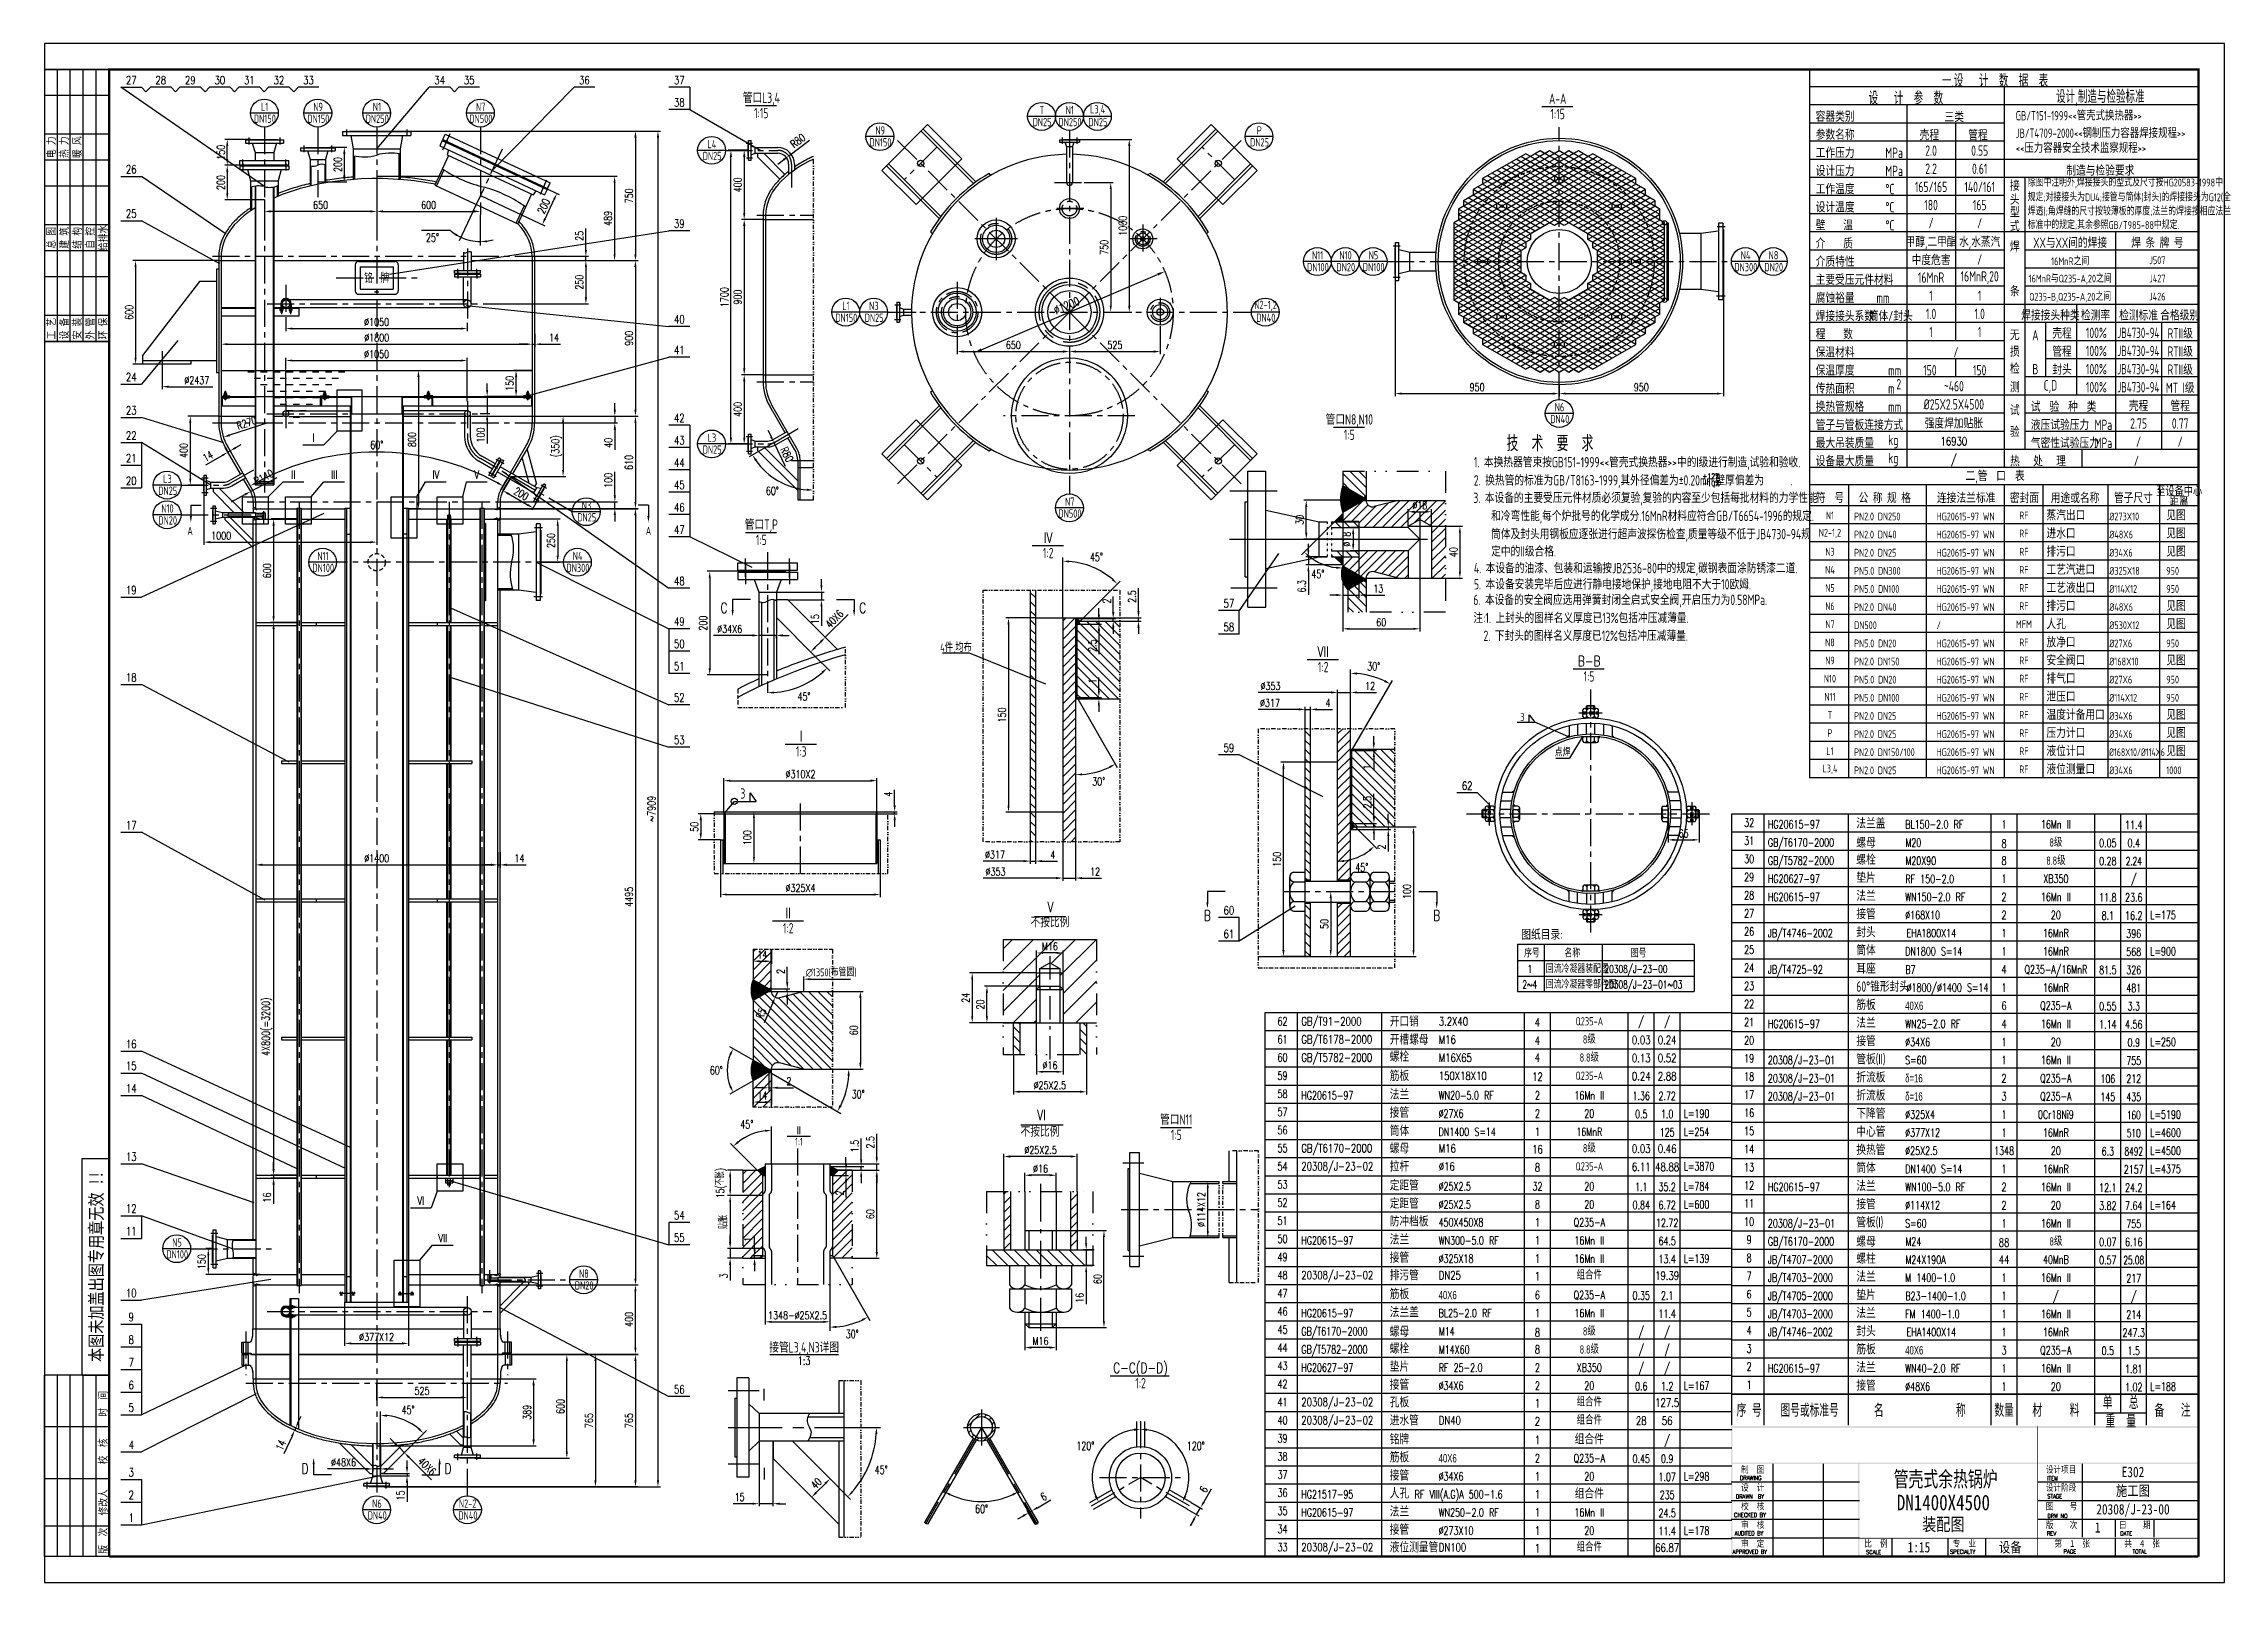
# Model space of a CAD drawing. Extents: x -28112 to -2231, y -2720 to 15724.
# Drawn here: x -28112 to -15492, y 6814 to 15724 of the extents above; entities that cross this region are included whole.
import ezdxf
from ezdxf.enums import TextEntityAlignment as Align

# ---------------------------------------------------------------- set-up
doc = ezdxf.new("R2010")
doc.units = 0
doc.header["$LTSCALE"] = 250
doc.header["$MEASUREMENT"] = 0
for name, pattern in [('CENTER', [2, 1.25, -0.25, 0.25, -0.25]), ('DASHED', [0.75, 0.5, -0.25]), ('DIVIDE', [1.25, 0.5, -0.25, 0, -0.25, 0, -0.25])]:
    doc.linetypes.add(name, pattern=pattern)
doc.layers.get('0').update_dxf_attribs({"linetype": 'CONTINUOUS'})
doc.layers.get('DEFPOINTS').update_dxf_attribs({"linetype": 'CONTINUOUS'})
for name, color, linetype in [('1', 7, 'CONTINUOUS'), ('2', 1, 'CONTINUOUS'), ('3', 7, 'CENTER'), ('6', 2, 'DIVIDE'), ('66666', 1, 'CONTINUOUS')]:
    doc.layers.add(name, color=color, linetype=linetype)
doc.styles.add('HZ', font='isocp.shx', dxfattribs={"width": 0.75, "bigfont": 'hztxt.shx'})
doc.styles.add('HZ1', font='romans.shx', dxfattribs={"width": 0.7, "bigfont": 'hz1.shx'})
doc.styles.add('ROMANC', font='romanc')
doc.styles.get("Standard").update_dxf_attribs({"font": 'txt.shx', "width": 0.75})
doc.styles.add('STYLE1', font='SimSun.ttf', dxfattribs={"width": 0.8})
doc.styles.add('符号', font='gdt.shx', dxfattribs={"width": 0.7})
doc.styles.add('罗马字', font='greeks.shx', dxfattribs={"width": 0.7})
doc.dimstyles.new('STANDARD$0', dxfattribs={"dimscale": 15, "dimtxt": 3, "dimasz": 2.5, "dimexe": 1, "dimexo": 0, "dimgap": 1, "dimtad": 1, "dimdec": 0, "dimzin": 0, "dimdsep": 46, "dimtxsty": 'Standard', "dimcen": 0.09, "dimclrd": 7, "dimclre": 7, "dimclrt": 7, "dimadec": 0, "dimazin": 0, "dimtfac": 1, "dimtdec": 0, "dimtmove": 0, "dimatfit": 2, "dimfxl": 0, "dimtolj": 1, "dimtzin": 0, "dimarcsym": 0})
doc.dimstyles.new('STANDARD$2', dxfattribs={"dimscale": 15, "dimtxt": 3.2, "dimasz": 2.5, "dimexe": 1.5, "dimexo": 0, "dimgap": 1.2, "dimtad": 2, "dimtih": 1, "dimtoh": 1, "dimdec": 0, "dimzin": 0, "dimdsep": 46, "dimtxsty": 'HZ1', "dimcen": 0, "dimclrd": 7, "dimclre": 7, "dimclrt": 7, "dimadec": 0, "dimazin": 0, "dimtfac": 1.6, "dimtdec": 0, "dimtmove": 0, "dimatfit": 0, "dimfxl": 0, "dimtolj": 1, "dimtzin": 0, "dimarcsym": 0})
doc.dimstyles.new('STANDARD$3', dxfattribs={"dimscale": 15, "dimtxt": 3.2, "dimasz": 3, "dimexe": 1.5, "dimexo": 0.05, "dimgap": 1.2, "dimtad": 1, "dimdec": 0, "dimzin": 0, "dimdsep": 46, "dimtxsty": 'Standard', "dimcen": 0, "dimclrd": 256, "dimclre": 256, "dimclrt": 256, "dimadec": 0, "dimazin": 0, "dimtfac": 1.6, "dimtdec": 0, "dimtmove": 0, "dimatfit": 0, "dimfxl": 0, "dimtolj": 1, "dimtzin": 0, "dimarcsym": 0})
doc.dimstyles.new('STANDARD$4', dxfattribs={"dimscale": 15, "dimtxt": 3, "dimasz": 2.5, "dimexe": 1, "dimexo": 0, "dimgap": 1, "dimtad": 1, "dimdec": 0, "dimzin": 0, "dimdsep": 46, "dimtxsty": 'Standard', "dimcen": 0.09, "dimclrd": 7, "dimclre": 7, "dimclrt": 7, "dimadec": 0, "dimazin": 0, "dimtfac": 1, "dimtdec": 0, "dimtmove": 0, "dimatfit": 2, "dimfxl": 0, "dimtolj": 1, "dimtzin": 0, "dimarcsym": 0})

msp = doc.modelspace()

# ---------------------------------------------------------------- texts
at = {"style": 'HZ'}
for s, height, width, p in [('一.设   计  数  据  表', 75, 0.7, (-16819.3, 15513.2)), ('设   计  参  数', 75, 0.7, (-17335.1, 15412.6)), ('设计,制造与检验标准', 75, 0.7, (-16210.1, 15412.6)), ('三类', 60, 0.7, (-17055.5, 15302.7)), ('壳程', 60, 0.75, (-17199.5, 15197.7)), ('管程', 60, 0.75, (-16918.1, 15197.7)), ('2.0', 60, 0.75, (-17189.6, 15104.4)), ('2.2', 60, 0.75, (-17189.6, 14999.4)), ('0.55', 60, 0.75, (-16908.3, 15104.4)), ('0.61', 60, 0.75, (-16908.3, 14999.4)), ('制造与检验要求', 60, 0.75, (-16210.1, 14992.6)), ('165/165', 60, 0.75, (-17189.6, 14894.4)), ('140/161', 60, 0.75, (-16908.3, 14894.4)), ('180', 60, 0.75, (-17189.6, 14789.4)), ('165', 60, 0.75, (-16908.3, 14789.4)), ('/', 60, 0.75, (-17189.6, 14684.4)), ('/', 60, 0.75, (-16908.3, 14684.4)), ('甲醇,二甲酯', 60, 0.75, (-17189.6, 14572.8)), ('水,水蒸汽', 60, 0.75, (-16908.3, 14572.6)), ('XX与XX间的焊接', 60, 0.75, (-16384.6, 14574.4)), ('焊 条 牌 号', 60, 0.75, (-15880.3, 14574.4)), ('中度危害', 60, 0.75, (-17189.6, 14474.4)), ('16MnR', 60, 0.75, (-17189.6, 14369.4)), ('16MnR,20', 60, 0.75, (-16908.3, 14369.4)), ('/', 60, 0.75, (-16908.3, 14474.4)), ('16MnR与Q235-A,20之间', 45, 0.75, (-16384.6, 14364.4)), ('16MnR之间', 45, 0.75, (-16384.6, 14469.4)), ('J427', 45, 0.75, (-15880.3, 14364.4)), ('J507', 45, 0.75, (-15880.3, 14469.4)), ('1', 60, 0.75, (-17189.6, 14264.4)), ('1', 60, 0.75, (-16908.3, 14264.4)), ('Q235-B,Q235-A,20之间', 45, 0.75, (-16384.6, 14259.4)), ('J426', 45, 0.75, (-15880.3, 14259.4)), ('1.0', 60, 0.75, (-17189.6, 14159.4)), ('1.0', 60, 0.75, (-16908.3, 14159.4)), ('焊接接头种类', 60, 0.75, (-16499.1, 14154.4)), ('检测率', 60, 0.75, (-16237.9, 14154.4)), ('检测标准', 60, 0.75, (-15988.9, 14154.4)), ('合格级别', 60, 0.75, (-15750.9, 14154.4)), ('1', 60, 0.75, (-17189.6, 14054.4)), ('1', 60, 0.75, (-16908.3, 14054.4)), ('A', 60, 0.75, (-16586.2, 14035.9)), ('壳程', 60, 0.75, (-16431.9, 14049.4)), ('100%', 60, 0.75, (-16233.3, 14049.4)), ('JB4730-94', 60, 0.7, (-15990.2, 14049.4)), ('RTII级', 60, 0.75, (-15748.1, 14049.4)), ('/', 60, 0.75, (-17045.4, 13937.7)), ('管程', 60, 0.75, (-16431.9, 13944.4)), ('100%', 60, 0.75, (-16233.3, 13944.4)), ('JB4730-94', 60, 0.7, (-15990.2, 13944.4)), ('RTII级', 60, 0.75, (-15748.1, 13944.4)), ('150', 60, 0.75, (-17196.2, 13832.7)), ('~460', 60, 0.75, (-17057.7, 13740.4)), ('150', 60, 0.75, (-16908.3, 13832.7)), ('B', 60, 0.75, (-16586.2, 13839.4)), ('C,D', 60, 0.75, (-16499.1, 13738.4)), ('封头', 60, 0.75, (-16431.9, 13839.4)), ('100%', 60, 0.75, (-16233.3, 13839.4)), ('100%', 60, 0.75, (-16233.3, 13734.4)), ('JB4730-94', 60, 0.7, (-15990.2, 13839.4)), ('JB4730-94', 60, 0.7, (-15990.2, 13734.4)), ('MT I级', 60, 0.75, (-15748.1, 13734.4)), ('RTII级', 60, 0.75, (-15748.1, 13839.4)), ('%%C25X2.5X4500', 60, 0.75, (-17057.7, 13635.4)), ('壳程', 60, 0.75, (-15988.9, 13629.4)), ('管程', 60, 0.75, (-15748.1, 13629.4)), ('强度焊加贴胀', 60, 0.75, (-17057.7, 13528.8)), ('2.75', 60, 0.75, (-15988.9, 13524.4)), ('0.77', 60, 0.75, (-15748.1, 13524.4)), ('/', 60, 0.75, (-15988.9, 13419.4)), ('/', 60, 0.75, (-15748.1, 13419.4)), ('二,管  口  表', 60, 0.75, (-16819.3, 13217.2)), ('/', 60, 0.75, (-16001.6, 13307.7)), ('符  号', 60, 0.75, (-17774.7, 13096.9)), ('公 称 规 格', 60, 0.75, (-17457.9, 13096.9)), ('连接法兰标准', 60, 0.75, (-16986.3, 13096.9)), ('密封面', 60, 0.75, (-16648.9, 13096.9)), ('用途或名称', 60, 0.75, (-16356.3, 13096.9)), ('管子尺寸', 60, 0.75, (-16018.9, 13096.9)), ('至设备中心', 52.5, 0.75, (-15753.8, 13136)), ('N1', 45, 0.75, (-17774.7, 12991.9)), ('RF', 45, 0.75, (-16652.5, 12991.9)), ('距离', 52.5, 0.75, (-15753.8, 13079.3)), ('N2-1,2', 45, 0.75, (-17774.7, 12886.9)), ('RF', 45, 0.75, (-16652.5, 12886.9)), ('N3', 45, 0.75, (-17774.7, 12781.9)), ('RF', 45, 0.75, (-16652.5, 12781.9)), ('N4', 45, 0.75, (-17774.7, 12676.9)), ('RF', 45, 0.75, (-16652.5, 12676.9)), ('N5', 45, 0.75, (-17774.7, 12571.9)), ('RF', 45, 0.75, (-16652.5, 12571.9)), ('N6', 45, 0.75, (-17774.7, 12466.9)), ('N7', 45, 0.75, (-17774.7, 12361.9)), ('MFM', 45, 0.75, (-16652.5, 12361.9)), ('RF', 45, 0.75, (-16652.5, 12466.9)), ('N8', 45, 0.75, (-17774.7, 12256.9)), ('RF', 45, 0.75, (-16652.5, 12256.9)), ('N9', 45, 0.75, (-17774.7, 12151.9)), ('RF', 45, 0.75, (-16652.5, 12151.9)), ('N10', 45, 0.75, (-17774.7, 12046.9)), ('RF', 45, 0.75, (-16652.5, 12046.9)), ('N11', 45, 0.75, (-17774.7, 11941.9)), ('RF', 45, 0.75, (-16652.5, 11941.9)), ('T', 45, 0.75, (-17774.7, 11836.9)), ('P', 45, 0.75, (-17774.7, 11731.9)), ('RF', 45, 0.75, (-16652.5, 11836.9)), ('RF', 45, 0.75, (-16652.5, 11731.9)), ('L1', 45, 0.75, (-17774.7, 11626.9)), ('RF', 45, 0.75, (-16652.5, 11626.9)), ('L3,4', 45, 0.75, (-17774.7, 11521.9)), ('RF', 45, 0.75, (-16652.5, 11521.9))]:
    msp.add_text(s, height=height, dxfattribs=dict(at, width=width)).set_placement(p, align=Align.MIDDLE)
for s, height, width, p in [('容器类别', 60, 0.75, (-17857.3, 15271.9)), ('GB/T151-1999<<管壳式换热器>>', 54, 0.75, (-16699.6, 15279.6)), ('参数名称', 60, 0.75, (-17857.3, 15166.9)), ('JB/T4709-2000<<钢制压力容器焊接规程>>', 54, 0.75, (-16699.6, 15178.3)), ('<<压力容器安全技术监察规程>>', 54, 0.75, (-16699.6, 15091.9)), ('设计压力', 60, 0.75, (-17857.3, 14956.9)), ('工作压力', 60, 0.75, (-17857.3, 15061.9)), ('MPa', 60, 0.75, (-17453.9, 15061.9)), ('工作温度', 60, 0.75, (-17857.3, 14851.9)), ('%%DC', 60, 0.75, (-17453.9, 14851.9)), ('MPa', 60, 0.75, (-17453.9, 14956.9)), ('接', 60, 0.75, (-16733.3, 14871.6)), ('除图中注明外,焊接接头的型式及尺寸按HG20583-1998中', 45, 0.75, (-16630.6, 14897)), ('设计温度', 60, 0.75, (-17857.3, 14746.9)), ('%%DC', 60, 0.75, (-17453.9, 14746.9)), ('型', 60, 0.75, (-16733.3, 14717.8)), ('头', 60, 0.75, (-16733.3, 14791.1)), ('规定;对接接头为DU4;接管与筒体(封头)的焊接接头为G12(全', 45, 0.75, (-16630.6, 14811.5)), ('焊透);角焊缝的尺寸按较薄板的厚度;法兰的焊接按相应法兰', 45, 0.75, (-16630.6, 14730.1)), ('壁    温', 60, 0.75, (-17857.3, 14641.9)), ('%%DC', 60, 0.75, (-17453.9, 14641.9)), ('式', 60, 0.75, (-16733.3, 14637)), ('标准中的规定;其余参照GB/T985-88中规定.', 45, 0.75, (-16630.6, 14650.9)), ('介    质', 60, 0.75, (-17857.3, 14536.9)), ('焊', 60, 0.75, (-16733.3, 14520)), ('介质特性', 60, 0.75, (-17857.3, 14431.9)), ('主要受压元件材料', 60, 0.75, (-17857.3, 14326.9)), ('腐蚀裕量', 60, 0.75, (-17857.3, 14221.9)), ('mm', 60, 0.75, (-17505.5, 14221.9)), ('条', 60, 0.75, (-16733.3, 14261)), ('焊接接头系数', 60, 0.75, (-17857.3, 14116.9)), ('筒体/封头', 60, 0.75, (-17550, 14116.9)), ('程    数', 60, 0.75, (-17857.3, 14011.9)), ('无', 60, 0.75, (-16733.3, 14007.1)), ('保温材料', 60, 0.75, (-17857.3, 13906.9)), ('损', 60, 0.75, (-16733.3, 13910.7)), ('传热面积', 60, 0.75, (-17857.3, 13696.9)), ('保温厚度', 60, 0.75, (-17857.3, 13801.9)), ('mm', 60, 0.75, (-17437.9, 13801.9)), ('2', 60, 0.75, (-17390.4, 13721.9)), ('检', 60, 0.75, (-16733.3, 13812.3)), ('测', 60, 0.75, (-16733.3, 13704.6)), ('换热管规格', 60, 0.75, (-17857.3, 13591.9)), ('m', 60, 0.75, (-17437.9, 13696.9)), ('mm', 60, 0.75, (-17437.9, 13591.9)), ('试', 60, 0.75, (-16733.3, 13571.1)), ('试  验  种  类', 60, 0.75, (-16612.3, 13591.9)), ('管子与管板连接方式', 60, 0.75, (-17857.3, 13486.9)), ('验', 60, 0.75, (-16733.3, 13446.5)), ('液压试验压力', 60, 0.75, (-16612.3, 13486.9)), ('MPa', 60, 0.75, (-16243, 13486.9)), ('最大吊装质量', 60, 0.75, (-17857.3, 13381.9)), ('kg', 60, 0.75, (-17437.9, 13399.3)), ('气密性试验压力', 60, 0.75, (-16612.3, 13381.9)), ('MPa', 60, 0.75, (-16243, 13381.9)), ('设备最大质量', 60, 0.75, (-17857.3, 13276.9)), ('kg', 60, 0.75, (-17437.9, 13294.3)), ('热   处   理', 60, 0.75, (-16732.3, 13276.9)), ('PN2.0 DN250', 45, 0.75, (-17634.9, 12963.7)), ('HG20615-97 WN', 45, 0.75, (-17157.9, 12963.7)), ('蒸汽出口', 60, 0.75, (-16521.8, 12963.3)), ('%%C273X10', 45, 0.75, (-16158.8, 12963.7)), ('见图', 60, 0.75, (-15828.6, 12963.7)), ('PN2.0 DN40', 45, 0.75, (-17634.9, 12858.7)), ('HG20615-97 WN', 45, 0.75, (-17157.9, 12858.7)), ('进水口', 60, 0.75, (-16521.8, 12858.3)), ('%%C48X6', 45, 0.75, (-16158.8, 12858.7)), ('见图', 60, 0.75, (-15828.6, 12858.7)), ('PN2.0 DN25', 45, 0.75, (-17634.9, 12753.7)), ('HG20615-97 WN', 45, 0.75, (-17157.9, 12753.7)), ('排污口', 60, 0.75, (-16521.8, 12753.3)), ('%%C34X6', 45, 0.75, (-16158.8, 12753.7)), ('见图', 60, 0.75, (-15828.6, 12753.7)), ('PN5.0 DN300', 45, 0.75, (-17634.9, 12648.7)), ('HG20615-97 WN', 45, 0.75, (-17157.9, 12648.7)), ('工艺汽进口', 60, 0.75, (-16521.8, 12648.3)), ('%%C325X18', 45, 0.75, (-16158.8, 12648.7)), ('950', 45, 0.75, (-15828.6, 12648.7)), ('PN5.0 DN100', 45, 0.75, (-17634.9, 12543.7)), ('HG20615-97 WN', 45, 0.75, (-17157.9, 12543.7)), ('排污口', 60, 0.75, (-16521.8, 12438.3)), ('工艺液出口', 60, 0.75, (-16521.8, 12543.3)), ('%%C114X12', 45, 0.75, (-16158.8, 12543.7)), ('见图', 60, 0.75, (-15828.6, 12438.7)), ('950', 45, 0.75, (-15828.6, 12543.7)), ('PN2.0 DN40', 45, 0.75, (-17634.9, 12438.7)), ('DN500', 45, 0.75, (-17634.9, 12333.7)), ('/', 45, 0.75, (-17157.9, 12333.7)), ('HG20615-97 WN', 45, 0.75, (-17157.9, 12438.7)), ('人孔', 60, 0.75, (-16521.8, 12333.3)), ('%%C48X6', 45, 0.75, (-16158.8, 12438.7)), ('%%C530X12', 45, 0.75, (-16158.8, 12333.7)), ('见图', 60, 0.75, (-15828.6, 12333.7)), ('PN5.0 DN20', 45, 0.75, (-17634.9, 12228.7)), ('HG20615-97 WN', 45, 0.75, (-17157.9, 12228.7)), ('放净口', 60, 0.75, (-16521.8, 12228.3)), ('%%C27X6', 45, 0.75, (-16158.8, 12228.7)), ('950', 45, 0.75, (-15828.6, 12228.7)), ('PN2.0 DN150', 45, 0.75, (-17634.9, 12123.7)), ('HG20615-97 WN', 45, 0.75, (-17157.9, 12123.7)), ('安全阀口', 60, 0.75, (-16521.8, 12123.3)), ('%%C168X10', 45, 0.75, (-16158.8, 12123.7)), ('见图', 60, 0.75, (-15828.6, 12123.7)), ('PN5.0 DN20', 45, 0.75, (-17634.9, 12018.7)), ('HG20615-97 WN', 45, 0.75, (-17157.9, 12018.7)), ('排气口', 60, 0.75, (-16521.8, 12018.3)), ('%%C27X6', 45, 0.75, (-16158.8, 12018.7)), ('950', 45, 0.75, (-15828.6, 12018.7)), ('PN5.0 DN100', 45, 0.75, (-17634.9, 11913.7)), ('HG20615-97 WN', 45, 0.75, (-17157.9, 11913.7)), ('泄压口', 60, 0.75, (-16521.8, 11913.3)), ('温度计备用口', 60, 0.75, (-16521.8, 11808.3)), ('%%C114X12', 45, 0.75, (-16158.8, 11913.7)), ('见图', 60, 0.75, (-15828.6, 11808.7)), ('950', 45, 0.75, (-15828.6, 11913.7)), ('PN2.0 DN25', 45, 0.75, (-17634.9, 11808.7)), ('PN2.0 DN25', 45, 0.75, (-17634.9, 11703.7)), ('HG20615-97 WN', 45, 0.75, (-17157.9, 11808.7)), ('HG20615-97 WN', 45, 0.75, (-17157.9, 11703.7)), ('压力计口', 60, 0.75, (-16521.8, 11703.3)), ('%%C34X6', 45, 0.75, (-16158.8, 11808.7)), ('%%C34X6', 45, 0.75, (-16158.8, 11703.7)), ('见图', 60, 0.75, (-15828.6, 11703.7)), ('PN2.0 DN150/100', 45, 0.75, (-17634.9, 11598.7)), ('HG20615-97 WN', 45, 0.75, (-17157.9, 11598.7)), ('液位计口', 60, 0.75, (-16521.8, 11598.3)), ('%%C168X10/%%C114X6', 45, 0.65, (-16158.8, 11598.7)), ('见图', 60, 0.75, (-15828.6, 11598.7)), ('PN2.0 DN25', 45, 0.75, (-17634.9, 11493.7)), ('HG20615-97 WN', 45, 0.75, (-17157.9, 11493.7)), ('液位测量口', 60, 0.75, (-16521.8, 11493.3)), ('%%C34X6', 45, 0.75, (-16158.8, 11493.7)), ('1000', 45, 0.75, (-15828.6, 11493.7))]:
    msp.add_text(s, height=height, dxfattribs=dict(at, width=width)).set_placement(p)
at = {"width": 0.75}
for s, p in [('16930', (-17057.7, 13421.6)), ('/', (-17057.7, 13314.1))]:
    msp.add_text(s, height=48, dxfattribs=at).set_placement(p, align=Align.MIDDLE)
at = {"style": 'HZ', "width": 0.75}
for p in [(-22288.2, 10607.4), (-22346.1, 9394.3)]:
    msp.add_text('不按比例', height=60, dxfattribs=at).set_placement(p, align=Align.CENTER)
at = {"color": 7, "linetype": 'ByBlock', "char_height": 45, "attachment_point": 5}
for s, insert in [('\\A1;∅2437', (-27225.6, 13774.9)), ('%%C353', (-21012.2, 12004.6)), ('%%C317', (-21015.3, 11906.5)), ('%%C317', (-22606.5, 11027.9)), ('%%C353', (-22603.4, 10929.8))]:
    msp.add_mtext(s, dxfattribs=dict(at, insert=insert))
at = {"color": 7, "linetype": 'ByBlock', "insert": (-23554.5, 10344.4), "char_height": 45, "attachment_point": 5, "style": 'HZ'}
msp.add_mtext('∅1350(布管圆)', dxfattribs=at)
at = {"layer": '1'}
for s, height, width, p in [('27', 48, 0.75, (-27604.8, 15512.3)), ('28', 48, 0.75, (-27433.9, 15512.3)), ('29', 48, 0.75, (-27263, 15512.3)), ('30', 48, 0.75, (-27092.1, 15512.3)), ('31', 48, 0.75, (-26921.2, 15512.3)), ('32', 48, 0.75, (-26750.3, 15512.3)), ('33', 48, 0.75, (-26579.3, 15512.3)), ('34', 48, 0.75, (-25820.1, 15512.3)), ('35', 48, 0.75, (-25649.1, 15512.3)), ('36', 48, 0.75, (-24982.6, 15512.3)), ('37', 48, 0.75, (-24433.2, 15512.3)), ('38', 48, 0.75, (-24433.2, 15383)), ('26', 48, 0.75, (-27604.8, 14996.4)), ('25', 48, 0.75, (-27604.8, 14739.5)), ('39', 48, 0.75, (-24433.2, 14681.1)), ('40', 48, 0.75, (-24433.2, 14127.1)), ('41', 48, 0.75, (-24433.2, 13949.7)), ('24', 48, 0.75, (-27604.8, 13793)), ('23', 48, 0.75, (-27604.8, 13600.1)), ('42', 48, 0.75, (-24433.2, 13556.4)), ('22', 48, 0.75, (-27604.8, 13454.8)), ('I', 48, 0.75, (-26551, 13442.3)), ('43', 48, 0.75, (-24433.2, 13427.1)), ('21', 48, 0.75, (-27604.8, 13323.7)), ('II', 48, 0.75, (-26666.5, 13228.2)), ('III', 48, 0.75, (-26429.7, 13228.2)), ('IV', 48, 0.75, (-25842.3, 13228.2)), ('V', 48, 0.75, (-25605.6, 13228.2)), ('44', 48, 0.75, (-24433.2, 13297.7)), ('20', 48, 0.75, (-27604.8, 13192.5)), ('45', 48, 0.75, (-24433.2, 13168.4)), ('46', 48, 0.75, (-24433.2, 13039)), ('47', 48, 0.75, (-24433.2, 12909.7)), ('48', 48, 0.75, (-24433.2, 12611.8)), ('19', 48, 0.75, (-27604.8, 12559.5)), ('57', 48, 0.75, (-21253, 12482.3)), ('49', 48, 0.75, (-24433.2, 12377.8)), ('C', 60, 0.75, (-24175.1, 12456.7)), ('C', 60, 0.75, (-23373.1, 12456.7)), ('58', 48, 0.75, (-21253, 12345.8)), ('50', 48, 0.75, (-24433.2, 12248.4)), ('51', 48, 0.75, (-24433.2, 12119)), ('18', 48, 0.75, (-27604.8, 12053.7)), ('52', 48, 0.75, (-24433.2, 11937.6)), ('53', 48, 0.75, (-24433.2, 11692.2)), ('59', 48, 0.75, (-21253, 11646.3)), ('62', 48, 0.75, (-19874, 11426.6)), ('17', 48, 0.75, (-27604.8, 11198.5)), ('0.05', 48, 0.7, (-16166.7, 11095.2)), ('11.4', 48, 0.7, (-16016.7, 11200.2)), ('0.4', 48, 0.7, (-16016.7, 11095.2)), ('0.28', 48, 0.7, (-16166.7, 10990.2)), ('2.24', 48, 0.65, (-16016.7, 10990.2)), ('/', 48, 0.7, (-16016.7, 10885.2)), ('60', 48, 0.75, (-21253, 10705.4)), ('11.8', 48, 0.7, (-16166.7, 10780.2)), ('23.6', 48, 0.7, (-16016.7, 10780.2)), ('B', 60, 0.75, (-21377.2, 10675.7)), ('B', 60, 0.75, (-20050.4, 10675.7)), ('8.1', 48, 0.7, (-16166.7, 10675.2)), ('16.2', 48, 0.7, (-16016.7, 10675.2)), ('61', 48, 0.75, (-21253, 10569)), ('396', 48, 0.7, (-16016.7, 10570.2)), ('568', 48, 0.7, (-16016.7, 10465.2)), ('81.5', 48, 0.7, (-16166.7, 10360.2)), ('326', 48, 0.7, (-16016.7, 10360.2)), ('481', 48, 0.7, (-16016.7, 10255.2)), ('/', 48, 0.75, (-18866.7, 10060.2)), ('/', 48, 0.75, (-18716.7, 10060.2)), ('0.55', 48, 0.7, (-16166.7, 10150.2)), ('3.3', 48, 0.7, (-16016.7, 10150.2)), ('0.03', 48, 0.75, (-18866.7, 9955.2)), ('0.24', 48, 0.75, (-18716.7, 9955.2)), ('1.14', 48, 0.7, (-16166.7, 10045.2)), ('4.56', 48, 0.7, (-16016.7, 10045.2)), ('16', 48, 0.75, (-27604.8, 9931.6)), ('0.13', 48, 0.75, (-18866.7, 9850.2)), ('0.52', 48, 0.75, (-18716.7, 9850.2)), ('755', 48, 0.7, (-16016.7, 9835.2)), ('0.9', 48, 0.7, (-16016.7, 9940.2)), ('15', 48, 0.75, (-27604.8, 9804.8)), ('0.24', 48, 0.75, (-18866.7, 9745.2)), ('2.88', 48, 0.75, (-18716.7, 9745.2)), ('106', 48, 0.7, (-16166.7, 9730.2)), ('212', 48, 0.7, (-16016.7, 9730.2)), ('14', 48, 0.75, (-27604.8, 9674.2)), ('1.36', 48, 0.7, (-18866.7, 9631)), ('2.72', 48, 0.7, (-18716.7, 9631)), ('145', 48, 0.7, (-16166.7, 9625.2)), ('435', 48, 0.7, (-16016.7, 9625.2)), ('0.5', 48, 0.7, (-18866.7, 9526)), ('1.0', 48, 0.7, (-18716.7, 9526)), ('160', 48, 0.65, (-16016.7, 9520.2)), ('0.03', 48, 0.75, (-18866.7, 9325.2)), ('0.46', 48, 0.75, (-18716.7, 9325.2)), ('125', 48, 0.7, (-18716.7, 9420.1)), ('510', 48, 0.65, (-16016.7, 9415.2)), ('13', 48, 0.75, (-27604.8, 9278.4)), ('6.11', 48, 0.75, (-18866.7, 9220.2)), ('48.88', 48, 0.75, (-18716.7, 9220.2)), ('6.3', 48, 0.7, (-16166.7, 9310.2)), ('2157', 48, 0.7, (-16016.7, 9205.2)), ('8492', 48, 0.65, (-16016.7, 9310.2)), ('1.1', 48, 0.7, (-18866.7, 9104.3)), ('35.2', 48, 0.7, (-18716.7, 9104.3)), ('12.1', 48, 0.7, (-16166.7, 9100.2)), ('24.2', 48, 0.7, (-16016.7, 9100.2)), ('12', 48, 0.75, (-27604.8, 8978.8)), ('VI', 48, 0.75, (-25929.4, 9024.1)), ('54', 48, 0.75, (-24433.2, 8940)), ('0.84', 48, 0.7, (-18866.7, 8999.3)), ('6.72', 48, 0.7, (-18716.7, 8999.3)), ('3.82', 48, 0.7, (-16166.7, 8995.2)), ('7.64', 48, 0.7, (-16016.7, 8995.2)), ('11', 48, 0.75, (-27604.8, 8847.6)), ('55', 48, 0.75, (-24433.2, 8810.6)), ('12.72', 48, 0.7, (-18716.7, 8896)), ('755', 48, 0.7, (-16016.7, 8890.2)), ('VII', 48, 0.75, (-25801.6, 8807.3)), ('64.5', 48, 0.7, (-18716.7, 8791)), ('13.4', 48, 0.7, (-18716.7, 8686)), ('0.07', 48, 0.7, (-16166.7, 8785.2)), ('6.16', 48, 0.7, (-16016.7, 8785.2)), ('19.39', 48, 0.75, (-18716.7, 8590.2)), ('0.57', 48, 0.7, (-16166.7, 8680.2)), ('25.08', 48, 0.65, (-16016.7, 8680.2)), ('217', 48, 0.7, (-16016.7, 8575.2)), ('10', 48, 0.75, (-27604.8, 8489.7)), ('0.35', 48, 0.7, (-18866.7, 8475.1)), ('2.1', 48, 0.7, (-18716.7, 8475.1)), ('/', 48, 0.7, (-16016.7, 8470.2)), ('9', 48, 0.75, (-27604.8, 8350.6)), ('11.4', 48, 0.7, (-18716.7, 8370.1)), ('214', 48, 0.7, (-16016.7, 8365.2)), ('8', 48, 0.75, (-27604.8, 8219.5)), ('/', 48, 0.7, (-18866.7, 8265.1)), ('/', 48, 0.7, (-18716.7, 8265.1)), ('247.3', 48, 0.7, (-16016.7, 8260.2)), ('7', 48, 0.75, (-27604.8, 8088.4)), ('1:3', 48, 0.7, (-23710.9, 8097.7)), ('/', 48, 0.7, (-18866.7, 8160.1)), ('/', 48, 0.7, (-18866.7, 8055.1)), ('/', 48, 0.7, (-18716.7, 8055.1)), ('/', 48, 0.65, (-18716.7, 8160.1)), ('0.5', 48, 0.7, (-16166.7, 8155.2)), ('1.5', 48, 0.7, (-16016.7, 8155.2)), ('6', 48, 0.75, (-27604.8, 7957.2)), ('56', 48, 0.75, (-24433.2, 7931.7)), ('0.6', 48, 0.7, (-18866.7, 7950.1)), ('1.2', 48, 0.7, (-18716.7, 7950.1)), ('1.81', 48, 0.7, (-16016.7, 8050.2)), ('1.02', 48, 0.7, (-16016.7, 7945.2)), ('5', 48, 0.75, (-27604.8, 7826.1)), ('127.5', 48, 0.75, (-18716.7, 7855.2)), ('28', 48, 0.75, (-18866.7, 7750.2)), ('56', 48, 0.75, (-18716.7, 7750.2)), ('4', 48, 0.75, (-27604.8, 7610.7)), ('/', 48, 0.7, (-18716.7, 7635.1)), ('3', 48, 0.75, (-27604.8, 7451.2)), ('D', 60, 0.75, (-26599.5, 7472.8)), ('D', 60, 0.75, (-25771.3, 7472.8)), ('0.45', 48, 0.7, (-18866.7, 7530.1)), ('1.07', 48, 0.7, (-18716.7, 7425.1)), ('0.9', 48, 0.7, (-18716.7, 7530.1)), ('2', 48, 0.75, (-27604.8, 7320.1)), ('235', 48, 0.7, (-18716.7, 7321)), ('1', 48, 0.75, (-27604.8, 7189)), ('24.5', 48, 0.7, (-18716.7, 7216)), ('11.4', 48, 0.7, (-18716.7, 7111)), ('66.87', 48, 0.75, (-18716.7, 7015.2))]:
    msp.add_text(s, height=height, dxfattribs=dict(at, width=width)).set_placement(p, align=Align.MIDDLE)
for s, height, style, width, p in [('管口L3,4', 60, 'HZ', 0.75, (-23958.8, 15380.6)), ('A-A', 60, 'HZ', 0.75, (-19350.3, 15375)), ('1:15', 60, 'HZ', 0.75, (-23958.8, 15292.1)), ('1:15', 60, 'HZ', 0.75, (-19350.3, 15286.5)), ('管口N8,N10', 60, 'HZ', 0.75, (-20556.2, 13517.9)), ('1:5', 60, 'HZ', 0.75, (-20556.2, 13429.4)), ('管口T,P', 60, 'HZ', 0.75, (-23958.8, 12909)), ('1:5', 60, 'HZ', 0.75, (-23958.8, 12820.6)), ('1:2', 60, 'HZ', 0.75, (-22298.6, 12744.4)), ('1:2', 60, 'HZ', 0.75, (-20707.4, 12084.4)), ('1:5', 60, 'HZ', 0.75, (-19168.8, 12030.2)), ('3', 45, 'HZ', 0.75, (-19554.5, 11801.9)), ('1:3', 60, 'HZ', 0.75, (-23728, 11595.5)), ('点焊', 45, 'HZ', 0.75, (-19321.9, 11597.1)), ('3', 60, 'HZ', 0.75, (-24065.6, 11352)), ('8', 48, 'HZ1', 0.75, (-16767.3, 11067.8)), ('8级', 48, 'HZ', 0.75, (-16467.3, 11074.2)), ('8', 48, 'HZ1', 0.75, (-16767.3, 10969.2)), ('8.8级', 48, 'HZ', 0.75, (-16467.3, 10969.2)), ('1:2', 60, 'HZ', 0.75, (-23802.9, 10571.9)), ('4', 48, 'HZ1', 0.75, (-16767.3, 10339.2)), ('Q235-A', 48, 'HZ', 0.75, (-19167.3, 10039.1)), ('8级', 48, 'HZ', 0.75, (-19167.3, 9934.1)), ('8.8级', 48, 'HZ', 0.75, (-19167.3, 9829.1)), ('Q235-A', 48, 'HZ', 0.75, (-19167.3, 9724.1)), ('管口N11', 60, 'HZ', 0.75, (-21557.8, 9464.1)), ('1:1', 45, 'HZ', 0.75, (-23740.8, 9343.4)), ('1:5', 60, 'HZ', 0.75, (-21557.8, 9375.6)), ('8级', 48, 'HZ', 0.75, (-19167.3, 9304.1)), ('Q235-A', 48, 'HZ', 0.75, (-19167.3, 9199.1)), ('88', 48, 'HZ1', 0.75, (-16767.3, 8757.8)), ('8级', 48, 'HZ', 0.75, (-16467.3, 8764.2)), ('组合件', 48, 'HZ', 0.75, (-19167.3, 8569.1)), ('44', 48, 'HZ1', 0.75, (-16767.3, 8659.2)), ('8', 48, 'HZ1', 0.75, (-19467.3, 8237.6)), ('8级', 48, 'HZ', 0.75, (-19167.3, 8244)), ('8', 48, 'HZ1', 0.75, (-19467.3, 8139)), ('8.8级', 48, 'HZ', 0.75, (-19167.3, 8139)), ('1:2', 60, 'HZ', 0.75, (-21764, 7937.5)), ('组合件', 48, 'HZ', 0.75, (-19167.3, 7834.1)), ('组合件', 48, 'HZ', 0.75, (-19167.3, 7729.1)), ('1', 48, 'HZ1', 0.75, (-19467.3, 7614)), ('组合件', 60, 'HZ', 0.75, (-19167.3, 7614)), (' 管壳式余热锅炉', 90, 'STYLE1', 0.7, (-17126.7, 7367.6)), ('E302', 60, 'STYLE1', 0.8, (-16021.3, 7423.6)), ('组合件', 60, 'HZ', 0.75, (-19167.3, 7299)), ('DN1400X4500', 90, 'STYLE1', 0.8, (-17118.3, 7231.6)), ('施工图', 60, 'STYLE1', 0.8, (-16021.3, 7315.4)), ('装配图', 75, 'STYLE1', 0.8, (-17118.3, 7112.8)), ('20308/J-23-00', 60, 'STYLE1', 0.8, (-16021.3, 7207.6)), ('1', 60, 'STYLE1', 0.8, (-16224.8, 7102.7)), ('组合件', 48, 'HZ', 0.75, (-19167.3, 6994.1)), ('1:15', 60, 'STYLE1', 0.8, (-17259.8, 6987.7)), ('设备', 60, 'STYLE1', 0.8, (-16731.2, 6987.7))]:
    msp.add_text(s, height=height, dxfattribs=dict(at, style=style, width=width)).set_placement(p, align=Align.CENTER)
for s, height, style, width, p in [('DN150', 48, 'HZ', 0.75, (-26831.4, 15289.2)), ('L1', 48, 'HZ', 0.75, (-26832.9, 15358)), ('DN150', 48, 'HZ', 0.75, (-26522.1, 15289.2)), ('N9', 48, 'HZ', 0.75, (-26523.6, 15358)), ('DN250', 48, 'HZ', 0.75, (-26181.4, 15289.2)), ('N1', 48, 'HZ', 0.75, (-26182.9, 15358)), ('DN500', 48, 'HZ', 0.75, (-25581.4, 15289.2)), ('N7', 48, 'HZ', 0.75, (-25582.9, 15358)), ('DN25', 48, 'HZ', 0.75, (-22333.8, 15269.9)), ('T', 48, 'HZ', 0.75, (-22335.3, 15338.8)), ('DN250', 48, 'HZ', 0.75, (-22172.4, 15269.9)), ('N1', 48, 'HZ', 0.75, (-22173.9, 15338.8)), ('DN25', 48, 'HZ', 0.75, (-22011, 15269.9)), ('L3,4', 48, 'HZ', 0.75, (-22012.4, 15338.8)), ('L4', 48, 'HZ', 0.75, (-24244.7, 15142.4)), ('DN150', 48, 'HZ', 0.75, (-23269.1, 15152.7)), ('N9', 48, 'HZ', 0.75, (-23270.6, 15221.5)), ('DN25', 48, 'HZ', 0.75, (-21075.6, 15152.7)), ('P', 48, 'HZ', 0.75, (-21077.1, 15221.5)), ('DN25', 48, 'HZ', 0.75, (-24243.2, 15073.5)), ('N11', 48, 'HZ', 0.75, (-20739.4, 14498.6)), ('N10', 48, 'HZ', 0.75, (-20577.9, 14498.6)), ('N5', 48, 'HZ', 0.75, (-20416.5, 14498.6)), ('N4', 48, 'HZ', 0.75, (-18262.9, 14498.6)), ('N8', 48, 'HZ', 0.75, (-18101.5, 14498.6)), ('铭  牌', 50, 'HZ', 0.75, (-26184.5, 14370.6)), ('DN100', 48, 'HZ', 0.75, (-20737.9, 14429.8)), ('DN20', 48, 'HZ', 0.75, (-20576.4, 14429.8)), ('DN100', 48, 'HZ', 0.75, (-20415, 14429.8)), ('DN300', 48, 'HZ', 0.75, (-18261.5, 14429.8)), ('DN20', 48, 'HZ', 0.75, (-18100, 14429.8)), ('DN150', 48, 'HZ', 0.75, (-23467.1, 14136.6)), ('L1', 48, 'HZ', 0.75, (-23468.6, 14205.5)), ('DN25', 48, 'HZ', 0.75, (-23305.7, 14136.6)), ('N3', 48, 'HZ', 0.75, (-23307.2, 14205.5)), ('N2-1,2', 48, 'HZ', 0.75, (-21040.6, 14205.5)), ('DN40', 48, 'HZ', 0.75, (-21039.1, 14136.6)), ('N6', 48, 'HZ', 0.75, (-19339.7, 13618.8)), ('DN40', 48, 'HZ', 0.75, (-19338.2, 13550)), ('DN25', 48, 'HZ', 0.75, (-24243.2, 13373.5)), ('L3', 48, 'HZ', 0.75, (-24244.7, 13442.4)), ('DN25', 48, 'HZ', 0.75, (-27393.8, 13135)), ('L3', 48, 'HZ', 0.75, (-27395.3, 13203.8)), ('N10', 48, 'HZ', 0.75, (-27395.3, 13032.2)), ('DN25', 48, 'HZ', 0.75, (-24968.9, 12981.3)), ('N3', 48, 'HZ', 0.75, (-24970.4, 13050.1)), ('DN500', 48, 'HZ', 0.75, (-22172.4, 13003.3)), ('N7', 48, 'HZ', 0.75, (-22173.9, 13072.1)), ('DN20', 48, 'HZ', 0.75, (-27393.8, 12963.3)), ('A', 48, 'HZ', 0.75, (-27264.4, 12903)), ('A', 48, 'HZ', 0.75, (-24611.8, 12903)), ('N11', 48, 'HZ', 0.75, (-26495.3, 12757.5)), ('N4', 48, 'HZ', 0.75, (-25021.4, 12757.5)), ('DN100', 48, 'HZ', 0.75, (-26493.8, 12688.7)), ('DN300', 48, 'HZ', 0.75, (-25019.9, 12688.7)), ('4件,均布', 48, 'HZ', 0.75, (-22831.7, 12227.3)), ('1', 45, 'HZ1', 0.7, (-19511.5, 10366.3)), ('2~4', 45, 'HZ1', 0.7, (-19511.5, 10276.1)), ('DN100', 48, 'HZ', 0.75, (-27338.5, 8713.7)), ('N5', 48, 'HZ', 0.75, (-27340, 8782.5)), ('N8', 48, 'HZ', 0.75, (-24985.3, 8602.5)), ('DN20', 48, 'HZ', 0.75, (-24983.8, 8533.7)), ('接管L3,4,N3详图', 60, 'HZ', 0.75, (-23710.9, 8171.5)), ('序 号', 75, 'HZ', 0.75, (-18242.4, 7814.2)), ('图号或标准号', 75, 'HZ', 0.75, (-17892.3, 7814.2)), ('名             称', 75, 'HZ', 0.75, (-17254.8, 7814.2)), ('数量', 75, 'HZ', 0.75, (-16767.3, 7814.2)), ('材     料', 75, 'HZ', 0.75, (-16467.3, 7814.2)), ('单', 75, 'HZ', 0.75, (-16167.3, 7859.2)), ('总', 75, 'HZ', 0.75, (-16017.3, 7859.2)), ('备   注', 75, 'HZ', 0.75, (-15792.3, 7814.2)), ('重  量', 75, 'HZ', 0.75, (-16092.3, 7750.9)), ('DN40', 48, 'HZ', 0.75, (-26181.4, 7202)), ('N6', 48, 'HZ', 0.75, (-26182.9, 7270.8)), ('DN40', 48, 'HZ', 0.75, (-25656.4, 7202)), ('N2-2', 48, 'HZ', 0.75, (-25657.9, 7270.8))]:
    msp.add_text(s, height=height, dxfattribs=dict(at, style=style, width=width)).set_placement(p, align=Align.MIDDLE)
for s, height, style, width, p in [('技  术  要  求', 90, 'HZ', 0.75, (-19645.6, 13363.9)), ('1. 本换热器管束按GB151-1999<<管壳式换热器>>中的I级进行制造,试验和验收.', 60, 'HZ', 0.75, (-19835.1, 13270.3)), ('3. 本设备的主要受压元件材质必须复验,复验的内容至少包括每批材料的力学性能', 60, 'HZ', 0.75, (-19838.2, 13064.1)), ('2. 换热管的标准为GB/T8163-1999,其外径偏差为%%p0.20mm,壁厚偏差为      .', 60, 'HZ', 0.75, (-19835.1, 13165.3)), ('+12%%%', 30, 'HZ1', 0.75, (-18513.3, 13204.2)), ('-10%%%', 30, 'HZ1', 0.75, (-18513.3, 13162.2)), ('    和冷弯性能,每个炉批号的化学成分.16MnR材料应符合GB/T6654-1996的规定.', 60, 'HZ', 0.75, (-19838.2, 12959.1)), ('    筒体及封头用钢板应逐张进行超声波探伤检查,质量等级不低于JB4730-94规', 60, 'HZ', 0.75, (-19838.2, 12854.1)), ('    定中的II级合格.', 60, 'HZ', 0.75, (-19838.2, 12754.1)), ('4. 本设备的油漆、包装和运输按JB2536-80中的规定,碳钢表面涂防锈漆二道.', 60, 'HZ', 0.75, (-19835.1, 12657.1)), ('5. 本设备安装完毕后应进行静电接地保护,接地电阻不大于10欧姆.', 60, 'HZ', 0.75, (-19835.1, 12563.3)), ('6. 本设备的安全阀应选用弹簧封闭全启式安全阀,开启压力为0.58MPa.', 60, 'HZ', 0.75, (-19838.2, 12473.5)), ('注:1. 上封头的图样名义厚度已13%包括冲压减薄量.', 60, 'HZ', 0.75, (-19838.2, 12368.5)), ('2. 下封头的图样名义厚度已12%包括冲压减薄量.', 60, 'HZ', 0.75, (-19779.3, 12265.4)), ('法兰盖', 60, 'HZ', 0.75, (-17622.3, 11179.2)), ('螺母 ', 60, 'HZ', 0.75, (-17622.3, 11067.8)), ('螺栓', 60, 'HZ', 0.75, (-17622.3, 10969.2)), ('垫片', 60, 'HZ', 0.75, (-17622.3, 10864.2)), ('法兰', 60, 'HZ', 0.75, (-17622.3, 10759.2)), ('图纸目录:', 60, 'HZ', 0.75, (-19560.9, 10535.3)), ('接管', 60, 'HZ', 0.75, (-17622.3, 10654.2)), ('封头', 60, 'HZ', 0.75, (-17622.3, 10549.2)), ('序号', 45, 'HZ', 0.75, (-19544.6, 10433.8)), ('名称', 45, 'HZ', 0.75, (-19311, 10433.8)), ('图号', 45, 'HZ', 0.75, (-18927.5, 10433.8)), ('筒体', 60, 'HZ', 0.75, (-17622.3, 10444.2)), ('回流冷凝器装配图', 45, 'HZ', 0.75, (-19418.9, 10343.6)), ('20308/J-23-00', 45, 'HZ1', 0.7, (-19079.8, 10343.6)), ('耳座', 60, 'HZ', 0.75, (-17622.3, 10339.2)), ('回流冷凝器零部件图', 45, 'HZ', 0.75, (-19418.9, 10253.4)), ('20308/J-23-01~03', 45, 'HZ1', 0.7, (-19079.8, 10253.4)), ('60%%D锥形封头', 60, 'HZ', 0.75, (-17622.3, 10234.2)), ('开口销', 60, 'HZ', 0.75, (-20322.3, 10032.7)), ('筋板', 60, 'HZ', 0.75, (-17622.3, 10129.2)), ('40X6', 48, '符号', 0.7, (-17339.4, 10129.2)), ('开槽螺母 ', 60, 'HZ', 0.75, (-20322.3, 9927.7)), ('接管', 60, 'HZ', 0.75, (-17622.3, 9919.2)), ('法兰', 60, 'HZ', 0.75, (-17622.3, 10024.2)), ('螺栓', 60, 'HZ', 0.75, (-20322.3, 9829.1)), ('管板(II)', 60, 'HZ', 0.75, (-17622.3, 9814.2)), ('筋板', 60, 'HZ', 0.75, (-20322.3, 9717.7)), ('折流板', 60, 'HZ', 0.75, (-17622.3, 9709.2)), ('δ=16', 48, '罗马字', 0.7, (-17339.4, 9709.2)), ('法兰', 60, 'HZ', 0.75, (-20322.3, 9609.9)), ('折流板', 60, 'HZ', 0.75, (-17622.3, 9604.2)), ('δ=16', 48, '罗马字', 0.7, (-17339.4, 9604.2)), ('接管', 60, 'HZ', 0.75, (-20322.3, 9504.9)), ('筒体', 60, 'HZ', 0.75, (-20322.3, 9399)), ('下降管', 60, 'HZ', 0.75, (-17622.3, 9499.2)), ('螺母 ', 60, 'HZ', 0.75, (-20322.3, 9297.7)), ('换热管', 60, 'HZ', 0.75, (-17622.3, 9289.2)), ('中心管', 60, 'HZ', 0.75, (-17622.3, 9394.2)), ('拉杆', 60, 'HZ', 0.75, (-20322.3, 9192.7)), ('筒体', 60, 'HZ', 0.75, (-17622.3, 9184.2)), ('定距管', 60, 'HZ', 0.75, (-20322.3, 9083.3)), ('法兰', 60, 'HZ', 0.75, (-17622.3, 9079.2)), ('定距管', 60, 'HZ', 0.75, (-20322.3, 8978.3)), ('接管', 60, 'HZ', 0.75, (-17622.3, 8974.2)), ('法兰', 60, 'HZ', 0.75, (-20322.3, 8769.9)), ('防冲档板', 60, 'HZ', 0.75, (-20322.3, 8874.9)), ('管板(I)', 60, 'HZ', 0.75, (-17622.3, 8869.2)), ('接管', 60, 'HZ', 0.75, (-20322.3, 8664.9)), ('螺母 ', 60, 'HZ', 0.75, (-17622.3, 8757.8)), ('螺柱 ', 60, 'HZ', 0.75, (-17622.3, 8659.2)), ('排污管', 60, 'HZ', 0.75, (-20322.3, 8562.7)), ('法兰', 60, 'HZ', 0.75, (-17622.3, 8554.2)), ('筋板', 60, 'HZ', 0.75, (-20322.3, 8454)), ('40X6', 48, '符号', 0.7, (-20039.4, 8454)), ('垫片', 60, 'HZ', 0.75, (-17622.3, 8449.2)), ('法兰盖', 60, 'HZ', 0.75, (-20322.3, 8349)), ('法兰', 60, 'HZ', 0.75, (-17622.3, 8344.2)), ('螺母 ', 60, 'HZ', 0.75, (-20322.3, 8237.6)), ('螺栓', 60, 'HZ', 0.75, (-20322.3, 8139)), ('封头', 60, 'HZ', 0.75, (-17622.3, 8239.2)), ('垫片', 60, 'HZ', 0.75, (-20322.3, 8034)), ('筋板', 60, 'HZ', 0.75, (-17622.3, 8134.2)), ('法兰', 60, 'HZ', 0.75, (-17622.3, 8029.2)), ('40X6', 48, '符号', 0.7, (-17339.4, 8134.2)), ('接管', 60, 'HZ', 0.75, (-20322.3, 7929)), ('接管', 60, 'HZ', 0.75, (-17622.3, 7924.2)), ('孔板', 60, 'HZ', 0.75, (-20322.3, 7827.7)), ('进水管', 60, 'HZ', 0.75, (-20322.3, 7722.7)), ('筋板', 60, 'HZ', 0.75, (-20322.3, 7509)), ('铭牌', 60, 'HZ', 0.75, (-20322.3, 7614)), ('接管', 60, 'HZ', 0.75, (-20322.3, 7404)), ('40X6', 48, '符号', 0.7, (-20039.4, 7509)), ('人孔', 60, 'HZ', 0.75, (-20322.3, 7299.9)), ('法兰', 60, 'HZ', 0.75, (-20322.3, 7194.9)), ('接管', 60, 'HZ', 0.75, (-20322.3, 7089.9)), ('液位测量管', 60, 'HZ', 0.75, (-20322.3, 6987.7))]:
    msp.add_text(s, height=height, dxfattribs=dict(at, style=style, width=width)).set_placement(p)
for s, height, width, p in [('IV', 60, 0.75, (-22298.6, 12832.8)), ('VII', 60, 0.75, (-20707.4, 12172.8)), ('B-B', 60, 0.75, (-19168.8, 12118.7)), ('I', 60, 0.75, (-23728, 11684)), ('32', 48, 0.7, (-18242.4, 11189.2)), ('31', 48, 0.7, (-18242.4, 11084.2)), ('1', 48, 0.7, (-16767.3, 11179.2)), ('16Mn II', 48, 0.7, (-16467.3, 11179.2)), ('30', 48, 0.7, (-18242.4, 10979.2)), ('29', 48, 0.7, (-18242.4, 10874.2)), ('1', 48, 0.7, (-16767.3, 10864.2)), ('XB350', 48, 0.7, (-16467.3, 10864.2)), ('28', 48, 0.7, (-18242.4, 10769.2)), ('2', 48, 0.7, (-16767.3, 10759.2)), ('16Mn II', 48, 0.7, (-16467.3, 10759.2)), ('II', 60, 0.75, (-23802.9, 10660.4)), ('27', 48, 0.7, (-18242.4, 10664.2)), ('26', 48, 0.7, (-18242.4, 10559.2)), ('2', 48, 0.7, (-16767.3, 10654.2)), ('20', 48, 0.7, (-16467.3, 10654.2)), ('25', 48, 0.7, (-18242.4, 10454.2)), ('1', 48, 0.7, (-16767.3, 10549.2)), ('1', 48, 0.7, (-16767.3, 10444.2)), ('16MnR', 48, 0.7, (-16467.3, 10549.2)), ('16MnR', 48, 0.7, (-16467.3, 10444.2)), ('24', 48, 0.7, (-18242.4, 10349.2)), ('Q235-A/16MnR', 48, 0.7, (-16467.3, 10339.2)), ('23', 48, 0.7, (-18242.4, 10244.2)), ('1', 48, 0.7, (-16767.3, 10234.2)), ('16MnR', 48, 0.7, (-16467.3, 10234.2)), ('22', 48, 0.7, (-18242.4, 10139.2)), ('6', 48, 0.7, (-16767.3, 10129.2)), ('Q235-A', 48, 0.7, (-16467.3, 10129.2)), ('62', 48, 0.7, (-20942.4, 10039.1)), ('61', 48, 0.7, (-20942.4, 9934.1)), ('4', 48, 0.75, (-19467.3, 10032.7)), ('4', 48, 0.75, (-19467.3, 9927.7)), ('21', 48, 0.7, (-18242.4, 10034.2)), ('20', 48, 0.7, (-18242.4, 9929.2)), ('4', 48, 0.7, (-16767.3, 10024.2)), ('16Mn II', 48, 0.7, (-16467.3, 10024.2)), ('60', 48, 0.7, (-20942.4, 9829.1)), ('4', 48, 0.75, (-19467.3, 9829.1)), ('19', 48, 0.7, (-18242.4, 9824.2)), ('1', 48, 0.7, (-16767.3, 9919.2)), ('1', 48, 0.7, (-16767.3, 9814.2)), ('16Mn II', 48, 0.7, (-16467.3, 9814.2)), ('20', 48, 0.7, (-16467.3, 9919.2)), ('59', 48, 0.7, (-20942.4, 9724.1)), ('12', 48, 0.75, (-19467.3, 9717.7)), ('18', 48, 0.7, (-18242.4, 9719.2)), ('2', 48, 0.7, (-16767.3, 9709.2)), ('Q235-A', 48, 0.7, (-16467.3, 9709.2)), ('58', 48, 0.7, (-20942.4, 9619.1)), ('2', 48, 0.7, (-19467.3, 9609.9)), ('16Mn II', 48, 0.7, (-19167.3, 9609.9)), ('17', 48, 0.7, (-18242.4, 9614.2)), ('3', 48, 0.7, (-16767.3, 9604.2)), ('Q235-A', 48, 0.7, (-16467.3, 9604.2)), ('57', 48, 0.7, (-20942.4, 9514.1)), ('2', 48, 0.7, (-19467.3, 9504.9)), ('20', 48, 0.7, (-19167.3, 9504.9)), ('16', 48, 0.7, (-18242.4, 9509.2)), ('1', 48, 0.7, (-16767.3, 9499.2)), ('0Cr18Ni9', 48, 0.7, (-16467.3, 9499.2)), ('II', 45, 0.75, (-23740.8, 9409.8)), ('56', 48, 0.7, (-20942.4, 9409.1)), ('55', 48, 0.7, (-20942.4, 9304.1)), ('16', 48, 0.75, (-19467.3, 9297.7)), ('1', 48, 0.7, (-19467.3, 9399)), ('16MnR', 48, 0.7, (-19167.3, 9399)), ('15', 48, 0.7, (-18242.4, 9404.2)), ('14', 48, 0.7, (-18242.4, 9299.2)), ('1', 48, 0.7, (-16767.3, 9394.2)), ('16MnR', 48, 0.7, (-16467.3, 9394.2)), ('54', 48, 0.7, (-20942.4, 9199.1)), ('8', 48, 0.75, (-19467.3, 9192.7)), ('13', 48, 0.7, (-18242.4, 9194.2)), ('1348', 48, 0.7, (-16767.3, 9289.2)), ('1', 48, 0.7, (-16767.3, 9184.2)), ('16MnR', 48, 0.7, (-16467.3, 9184.2)), ('20', 48, 0.7, (-16467.3, 9289.2)), ('53', 48, 0.7, (-20942.4, 9094.1)), ('32', 48, 0.7, (-19467.3, 9083.3)), ('20', 48, 0.7, (-19167.3, 9083.3)), ('12', 48, 0.7, (-18242.4, 9089.2)), ('2', 48, 0.7, (-16767.3, 9079.2)), ('16Mn II', 48, 0.7, (-16467.3, 9079.2)), ('52', 48, 0.7, (-20942.4, 8989.1)), ('8', 48, 0.7, (-19467.3, 8978.3)), ('20', 48, 0.7, (-19167.3, 8978.3)), ('11', 48, 0.7, (-18242.4, 8984.2)), ('2', 48, 0.7, (-16767.3, 8974.2)), ('20', 48, 0.7, (-16467.3, 8974.2)), ('51', 48, 0.7, (-20942.4, 8884.1)), ('1', 48, 0.7, (-19467.3, 8874.9)), ('Q235-A', 48, 0.7, (-19167.3, 8874.9)), ('10', 48, 0.7, (-18242.4, 8879.2)), ('1', 48, 0.7, (-16767.3, 8869.2)), ('16Mn II', 48, 0.7, (-16467.3, 8869.2)), ('50', 48, 0.7, (-20942.4, 8779.1)), ('49', 48, 0.7, (-20942.4, 8674.1)), ('1', 48, 0.7, (-19467.3, 8769.9)), ('1', 48, 0.7, (-19467.3, 8664.9)), ('16Mn II', 48, 0.7, (-19167.3, 8769.9)), ('16Mn II', 48, 0.7, (-19167.3, 8664.9)), ('9', 48, 0.7, (-18242.4, 8774.2)), ('8', 48, 0.7, (-18242.4, 8669.2)), ('48', 48, 0.7, (-20942.4, 8569.1)), ('1', 48, 0.75, (-19467.3, 8562.7)), ('7', 48, 0.7, (-18242.4, 8564.2)), ('1', 48, 0.7, (-16767.3, 8554.2)), ('16Mn II', 48, 0.7, (-16467.3, 8554.2)), ('40MnB', 48, 0.7, (-16467.3, 8659.2)), ('47', 48, 0.7, (-20942.4, 8464.1)), ('6', 48, 0.7, (-19467.3, 8454)), ('Q235-A', 48, 0.7, (-19167.3, 8454)), ('6', 48, 0.7, (-18242.4, 8459.2)), ('1', 48, 0.7, (-16767.3, 8449.2)), ('/', 48, 0.7, (-16467.3, 8449.2)), ('46', 48, 0.7, (-20942.4, 8359.1)), ('1', 48, 0.7, (-19467.3, 8349)), ('16Mn II', 48, 0.7, (-19167.3, 8349)), ('5', 48, 0.7, (-18242.4, 8354.2)), ('1', 48, 0.7, (-16767.3, 8344.2)), ('16Mn II', 48, 0.7, (-16467.3, 8344.2)), ('45', 48, 0.7, (-20942.4, 8254.1)), ('4', 48, 0.7, (-18242.4, 8249.2)), ('1', 48, 0.7, (-16767.3, 8239.2)), ('16MnR', 48, 0.7, (-16467.3, 8239.2)), ('C-C(D-D)', 60, 0.75, (-21764, 8026)), ('44', 48, 0.7, (-20942.4, 8149.1)), ('43', 48, 0.7, (-20942.4, 8044.1)), ('2', 48, 0.7, (-19467.3, 8034)), ('XB350', 48, 0.7, (-19167.3, 8034)), ('3', 48, 0.7, (-18242.4, 8144.2)), ('2', 48, 0.7, (-18242.4, 8039.2)), ('3', 48, 0.7, (-16767.3, 8134.2)), ('1', 48, 0.7, (-16767.3, 8029.2)), ('Q235-A', 48, 0.7, (-16467.3, 8134.2)), ('16Mn II', 48, 0.7, (-16467.3, 8029.2)), ('42', 48, 0.7, (-20942.4, 7939.1)), ('2', 48, 0.7, (-19467.3, 7929)), ('20', 48, 0.7, (-19167.3, 7929)), ('1', 48, 0.7, (-18242.4, 7934.2)), ('1', 48, 0.7, (-16767.3, 7924.2)), ('20', 48, 0.7, (-16467.3, 7924.2)), ('41', 48, 0.7, (-20942.4, 7834.1)), ('1', 48, 0.75, (-19467.3, 7827.7)), ('40', 48, 0.7, (-20942.4, 7729.1)), ('2', 48, 0.75, (-19467.3, 7722.7)), ('39', 48, 0.7, (-20942.4, 7624.1)), ('38', 48, 0.7, (-20942.4, 7519.1)), ('37', 48, 0.7, (-20942.4, 7414.1)), ('2', 48, 0.7, (-19467.3, 7509)), ('1', 48, 0.7, (-19467.3, 7404)), ('Q235-A', 48, 0.7, (-19167.3, 7509)), ('20', 48, 0.7, (-19167.3, 7404)), ('36', 48, 0.7, (-20942.4, 7309.1)), ('1', 48, 0.7, (-19467.3, 7299.9)), ('35', 48, 0.7, (-20942.4, 7204.1)), ('1', 48, 0.7, (-19467.3, 7194.9)), ('16Mn II', 48, 0.7, (-19167.3, 7194.9)), ('34', 48, 0.7, (-20942.4, 7099.1)), ('1', 48, 0.7, (-19467.3, 7089.9)), ('20', 48, 0.7, (-19167.3, 7089.9)), ('33', 48, 0.7, (-20942.4, 6994.1)), ('1', 48, 0.75, (-19467.3, 6987.7))]:
    msp.add_text(s, height=height, dxfattribs=dict(at, width=width)).set_placement(p, align=Align.CENTER)
for s, height, width, p in [('GB/T6170-2000', 48, 0.7, (-18133.9, 11074.2)), ('HG20615-97', 48, 0.7, (-18133.9, 11179.2)), ('BL150-2.0 RF', 48, 0.7, (-17339.4, 11179.2)), ('M20', 48, 0.7, (-17338.4, 11073.3)), ('GB/T5782-2000', 48, 0.7, (-18133.9, 10969.2)), ('M20X90', 48, 0.7, (-17338.4, 10968.3)), ('HG20627-97', 48, 0.7, (-18133.9, 10864.2)), ('RF 150-2.0', 48, 0.7, (-17338.4, 10863.3)), ('V', 60, 0.75, (-22301.7, 10695.1)), ('HG20615-97', 48, 0.7, (-18133.9, 10759.2)), ('WN150-2.0 RF', 48, 0.7, (-17339.4, 10759.2)), ('JB/T4746-2002', 48, 0.7, (-18133.9, 10549.2)), ('%%c168X10', 48, 0.7, (-17339.4, 10654.2)), ('L=175', 48, 0.7, (-15921, 10654.2)), ('DN1800 S=14', 48, 0.7, (-17339.4, 10444.2)), ('EHA1800X14', 48, 0.7, (-17331.2, 10549.2)), ('L=900', 48, 0.7, (-15921, 10444.2)), ('JB/T4725-92', 48, 0.7, (-18133.9, 10339.2)), ('B7', 48, 0.7, (-17338.4, 10338.3)), ('%%C1800/%%C1400 S=14 ', 48, 0.7, (-17331.2, 10234.2)), ('GB/T91-2000', 48, 0.75, (-20833.9, 10039.1)), ('GB/T6178-2000', 48, 0.75, (-20833.9, 9934.1)), ('3.2X40', 48, 0.75, (-20038.4, 10038.2)), ('M16', 48, 0.75, (-20038.4, 9933.2)), ('HG20615-97', 48, 0.7, (-18133.9, 10024.2)), ('WN25-2.0 RF', 48, 0.7, (-17339.4, 10024.2)), ('GB/T5782-2000', 48, 0.75, (-20833.9, 9829.1)), ('M16X65', 48, 0.75, (-20038.4, 9828.2)), ('20308/J-23-01', 48, 0.7, (-18133.9, 9814.2)), ('%%c34X6', 48, 0.7, (-17339.4, 9919.2)), ('S=60', 48, 0.7, (-17339.4, 9814.2)), ('L=250', 48, 0.7, (-15921, 9919.2)), ('150X18X10', 48, 0.75, (-20038.4, 9723.2)), ('20308/J-23-01', 48, 0.7, (-18133.9, 9709.2)), ('HG20615-97', 48, 0.7, (-20833.9, 9609.9)), ('WN20-5.0 RF', 48, 0.7, (-20039.4, 9609.9)), ('20308/J-23-01', 48, 0.7, (-18133.9, 9604.2)), ('VI', 60, 0.75, (-22361.8, 9490.2)), ('%%c27X6', 48, 0.7, (-20039.4, 9504.9)), ('L=190', 48, 0.7, (-18621, 9504.9)), ('%%C325X4', 48, 0.7, (-17339.4, 9499.2)), ('L=5190', 48, 0.7, (-15921, 9499.2)), ('GB/T6170-2000', 48, 0.75, (-20833.9, 9304.1)), ('DN1400 S=14', 48, 0.7, (-20039.4, 9399)), ('M16', 48, 0.75, (-20038.4, 9303.2)), ('L=254', 48, 0.7, (-18621, 9399)), ('%%c377X12', 48, 0.7, (-17339.4, 9394.2)), ('L=4600', 48, 0.7, (-15921, 9394.2)), ('20308/J-23-02', 48, 0.75, (-20833.9, 9199.1)), ('%%C16', 48, 0.75, (-20038.4, 9198.2)), ('L=3870', 48, 0.7, (-18621, 9199.1)), ('%%c25X2.5', 48, 0.7, (-17339.4, 9289.2)), ('DN1400 S=14', 48, 0.7, (-17339.4, 9184.2)), ('L=4500', 48, 0.7, (-15921, 9289.2)), ('L=4375', 48, 0.7, (-15921, 9184.2)), ('%%c25X2.5', 48, 0.7, (-20039.4, 9083.3)), ('L=784', 48, 0.7, (-18621, 9083.3)), ('HG20615-97', 48, 0.7, (-18133.9, 9079.2)), ('WN100-5.0 RF', 48, 0.7, (-17339.4, 9079.2)), ('%%c25X2.5', 48, 0.7, (-20039.4, 8978.3)), ('L=600', 48, 0.7, (-18621, 8978.3)), ('%%c114X12', 48, 0.7, (-17339.4, 8974.2)), ('L=164', 48, 0.7, (-15921, 8974.2)), ('450X450X8', 48, 0.7, (-20039.4, 8874.9)), ('20308/J-23-01', 48, 0.7, (-18133.9, 8869.2)), ('S=60', 48, 0.7, (-17339.4, 8869.2)), ('HG20615-97', 48, 0.7, (-20833.9, 8769.9)), ('WN300-5.0 RF', 48, 0.7, (-20039.4, 8769.9)), ('%%c325X18', 48, 0.7, (-20039.4, 8664.9)), ('L=139', 48, 0.7, (-18621, 8664.9)), ('JB/T4707-2000', 48, 0.7, (-18133.9, 8659.2)), ('GB/T6170-2000', 48, 0.7, (-18133.9, 8764.2)), ('M24', 48, 0.7, (-17338.4, 8763.3)), ('20308/J-23-02', 48, 0.75, (-20833.9, 8569.1)), ('DN25', 48, 0.75, (-20038.4, 8568.2)), ('JB/T4703-2000', 48, 0.7, (-18133.9, 8554.2)), ('M 1400-1.0', 48, 0.7, (-17339.4, 8554.2)), ('M24X190A', 48, 0.7, (-17338.4, 8658.3)), ('JB/T4705-2000', 48, 0.7, (-18133.9, 8449.2)), ('B23-1400-1.0', 48, 0.7, (-17338.4, 8448.3)), ('HG20615-97', 48, 0.7, (-20833.9, 8349)), ('BL25-2.0 RF', 48, 0.7, (-20039.4, 8349)), ('JB/T4703-2000', 48, 0.7, (-18133.9, 8344.2)), ('FM 1400-1.0', 48, 0.7, (-17339.4, 8344.2)), ('GB/T6170-2000', 48, 0.7, (-20833.9, 8244)), ('M14', 48, 0.7, (-20038.4, 8243.2)), ('JB/T4746-2002', 48, 0.7, (-18133.9, 8239.2)), ('EHA1400X14', 48, 0.7, (-17331.2, 8239.2)), ('GB/T5782-2000', 48, 0.7, (-20833.9, 8139)), ('HG20627-97', 48, 0.7, (-20833.9, 8034)), ('M14X60', 48, 0.7, (-20038.4, 8138.2)), ('RF 25-2.0', 48, 0.7, (-20038.4, 8033.2)), ('HG20615-97', 48, 0.7, (-18133.9, 8029.2)), ('WN40-2.0 RF', 48, 0.7, (-17339.4, 8029.2)), ('%%c34X6', 48, 0.7, (-20039.4, 7929)), ('L=167', 48, 0.7, (-18621, 7929)), ('%%c48X6', 48, 0.7, (-17339.4, 7924.2)), ('L=188', 48, 0.7, (-15921, 7924.2)), ('20308/J-23-02', 48, 0.75, (-20833.9, 7834.1)), ('20308/J-23-02', 48, 0.75, (-20833.9, 7729.1)), ('DN40', 48, 0.75, (-20038.4, 7728.2)), ('%%c34X6', 48, 0.7, (-20039.4, 7404)), ('L=298', 48, 0.7, (-18621, 7404)), ('HG21517-95', 48, 0.7, (-20833.9, 7299.9)), ('RF VIII(A.G)A 500-1.6', 48, 0.7, (-20178.2, 7299.9)), ('HG20615-97', 48, 0.7, (-20833.9, 7194.9)), ('WN250-2.0 RF', 48, 0.7, (-20039.4, 7194.9)), ('%%c273X10', 48, 0.7, (-20039.4, 7089.9)), ('L=178', 48, 0.7, (-18621, 7089.9)), ('20308/J-23-02', 48, 0.75, (-20833.9, 6994.1)), ('DN100', 48, 0.75, (-20038.4, 6993.2))]:
    msp.add_text(s, height=height, dxfattribs=dict(at, width=width)).set_placement(p)
at = {"layer": '6', "color": 7, "linetype": 'Continuous', "style": 'STYLE1', "width": 0.8}
for s, p in [('制  图', (-18289.1, 7448.6)), ('设计项目', (-16525.4, 7448.5)), ('设  计', (-18289.1, 7344)), ('设计阶段', (-16525.4, 7343.9)), ('校  核', (-18289.1, 7236)), ('图    号', (-16525.4, 7235.9)), ('审  核', (-18289.1, 7128)), ('版    次', (-16525.4, 7127.9)), ('日    期', (-16101.3, 7127.9)), ('审  定', (-18289.1, 7020)), ('比  例', (-17576.2, 7020)), ('专  业', (-17064.5, 7020)), ('第  1  张', (-16475.7, 7020)), ('共  4  张', (-16071, 7020))]:
    msp.add_text(s, height=39.27, dxfattribs=at).set_placement(p)
at = {"layer": '66666', "color": 7, "style": 'ROMANC', "width": 0.9}
for s, p in [('DRAWN  BY', (-18319.7, 7299.3)), ('DRAWING', (-18295.7, 7406.9)), ('ITEM', (-16517.6, 7405.1)), ('STAGE', (-16517.6, 7300.5)), ('CHECKED BY', (-18329.9, 7192.8)), ('DRW NO', (-16516.3, 7187.1)), ('AUDITED BY', (-18326.5, 7086.3)), ('REV', (-16518.9, 7085.8)), ('DATE', (-16094.9, 7085.8)), ('APPROVED BY', (-18338.5, 6979.4)), ('SCALE', (-17565.8, 6977.3)), ('SPECIALTY', (-17079.3, 6979.4)), ('PAGE', (-16422.9, 6980.9)), ('TOTAL', (-16023.6, 6980.9))]:
    msp.add_text(s, height=24, dxfattribs=at).set_placement(p)

# ---------------------------------------------------------------- blocks, each defined once
blk = doc.blocks.new('*D130')
at = {"color": 7, "linetype": 'ByBlock'}
blk.add_arc((-7062, 18160), 280, 337.674, 82.326, dxfattribs=at)
for points in [[(-7025, 18431), (-7024, 18444), (-7062, 18440)], [(-6797, 18051), (-6808, 18056), (-6819, 18020)]]:
    blk.add_solid(points, dxfattribs=at)
at = {"layer": 'DEFPOINTS', "color": 0, "linetype": 'ByBlock'}
for p in [(-7062, 18487), (-6786, 18209), (-7062, 18160), (-7062, 17924), (-6779, 17997)]:
    blk.add_point(p, dxfattribs=at)
at = {"color": 7, "linetype": 'ByBlock', "insert": (-6742, 18344), "char_height": 48, "attachment_point": 5, "style": 'HZ1'}
blk.add_mtext('\\A1;120°', dxfattribs=at)
blk = doc.blocks.new('*D86')
at = {"linetype": 'ByBlock'}
blk.add_line((-7904, 24554), (-6884, 24990), dxfattribs=at)
for points in [[(-6886, 24997), (-6881, 24983), (-6842, 25007)], [(-7907, 24561), (-7901, 24547), (-7946, 24536)]]:
    blk.add_solid(points, dxfattribs=at)
at = {"layer": 'DEFPOINTS', "color": 0, "linetype": 'ByBlock'}
for p in [(-6842, 25007), (-7946, 24536)]:
    blk.add_point(p, dxfattribs=at)
at = {"linetype": 'ByBlock', "insert": (-7410, 24810), "char_height": 48, "attachment_point": 5, "rotation": 23.1355}
blk.add_mtext('\\A1;∅1200', dxfattribs=at)
blk = doc.blocks.new('*D83')
at = {"color": 7, "linetype": 'ByBlock'}
for p, q in [((-10957, 15871), (-10957, 15709)), ((-11482, 15754), (-11482, 15709)), ((-11444, 15724), (-10994, 15724))]:
    blk.add_line(p, q, dxfattribs=at)
for points in [[(-11444, 15730), (-11444, 15717), (-11482, 15724)], [(-10994, 15730), (-10994, 15717), (-10957, 15724)]]:
    blk.add_solid(points, dxfattribs=at)
at = {"layer": 'DEFPOINTS', "color": 0, "linetype": 'ByBlock'}
for p in [(-10957, 15871), (-11482, 15754), (-10957, 15724)]:
    blk.add_point(p, dxfattribs=at)
at = {"color": 7, "linetype": 'ByBlock', "insert": (-11219, 15761), "char_height": 45, "attachment_point": 5}
blk.add_mtext('\\A1;525', dxfattribs=at)
blk = doc.blocks.new('*D107')
at = {"color": 7, "linetype": 'ByBlock'}
for p, q in [((-7639, 21585), (-7677, 21585)), ((-7602, 21697), (-7602, 21570)), ((-7602, 21585), (-7572, 21585)), ((-7572, 21697), (-7572, 21570)), ((-7534, 21585), (-7444, 21585))]:
    blk.add_line(p, q, dxfattribs=at)
for points in [[(-7639, 21591), (-7639, 21579), (-7602, 21585)], [(-7534, 21591), (-7534, 21579), (-7572, 21585)]]:
    blk.add_solid(points, dxfattribs=at)
at = {"layer": 'DEFPOINTS', "color": 0, "linetype": 'ByBlock'}
for p in [(-7602, 21697), (-7572, 21697), (-7572, 21585)]:
    blk.add_point(p, dxfattribs=at)
at = {"color": 7, "linetype": 'ByBlock', "insert": (-7471, 21622), "char_height": 45, "attachment_point": 5}
blk.add_mtext('\\A1;4', dxfattribs=at)
blk = doc.blocks.new('*D106')
at = {"color": 7, "linetype": 'ByBlock'}
for p, q in [((-7512, 21842), (-7512, 21617)), ((-7437, 21842), (-7437, 21617)), ((-7550, 21632), (-7587, 21632)), ((-7512, 21632), (-7437, 21632)), ((-7400, 21632), (-7287, 21632))]:
    blk.add_line(p, q, dxfattribs=at)
for points in [[(-7550, 21638), (-7550, 21625), (-7512, 21632)], [(-7400, 21638), (-7400, 21625), (-7437, 21632)]]:
    blk.add_solid(points, dxfattribs=at)
at = {"layer": 'DEFPOINTS', "color": 0, "linetype": 'ByBlock'}
for p in [(-7512, 21842), (-7437, 21842), (-7437, 21632)]:
    blk.add_point(p, dxfattribs=at)
at = {"color": 7, "linetype": 'ByBlock', "insert": (-7325, 21669), "char_height": 45, "attachment_point": 5}
blk.add_mtext('\\A1;12', dxfattribs=at)
blk = doc.blocks.new('*D91')
at = {"color": 7, "linetype": 'ByBlock'}
for p, q in [((-8264, 21667), (-8082, 21667)), ((-8097, 21630), (-8097, 21405)), ((-8264, 21367), (-8082, 21367))]:
    blk.add_line(p, q, dxfattribs=at)
for points in [[(-8103, 21630), (-8091, 21630), (-8097, 21667)], [(-8103, 21405), (-8091, 21405), (-8097, 21367)]]:
    blk.add_solid(points, dxfattribs=at)
at = {"layer": 'DEFPOINTS', "color": 0, "linetype": 'ByBlock'}
for p in [(-8264, 21667), (-8264, 21367), (-8097, 21367)]:
    blk.add_point(p, dxfattribs=at)
at = {"color": 7, "linetype": 'ByBlock', "insert": (-8135, 21517), "char_height": 45, "attachment_point": 5, "rotation": 90}
blk.add_mtext('\\A1;100', dxfattribs=at)
blk = doc.blocks.new('*D64')
at = {"color": 7, "linetype": 'ByBlock'}
for p, q in [((-11943, 23111), (-12093, 23111)), ((-12078, 23073), (-12078, 19948)), ((-11943, 19911), (-12093, 19911))]:
    blk.add_line(p, q, dxfattribs=at)
for points in [[(-12085, 23073), (-12072, 23073), (-12078, 23111)], [(-12085, 19948), (-12072, 19948), (-12078, 19911)]]:
    blk.add_solid(points, dxfattribs=at)
at = {"layer": 'DEFPOINTS', "color": 0, "linetype": 'ByBlock'}
for p in [(-11943, 23111), (-12078, 19911), (-11943, 19911)]:
    blk.add_point(p, dxfattribs=at)
at = {"color": 7, "linetype": 'ByBlock', "insert": (-12116, 20771), "char_height": 45, "attachment_point": 5, "rotation": 90}
blk.add_mtext('\\A1;4X800(=3200)', dxfattribs=at)
blk = doc.blocks.new('*D43')
at = {"color": 7, "linetype": 'ByBlock'}
for p, q in [((-10541, 21708), (-10578, 21708)), ((-10503, 21781), (-10503, 21693)), ((-10503, 21708), (-10489, 21708)), ((-10489, 21781), (-10489, 21693)), ((-10452, 21708), (-10339, 21708))]:
    blk.add_line(p, q, dxfattribs=at)
for points in [[(-10541, 21715), (-10541, 21702), (-10503, 21708)], [(-10452, 21715), (-10452, 21702), (-10489, 21708)]]:
    blk.add_solid(points, dxfattribs=at)
at = {"layer": 'DEFPOINTS', "color": 0, "linetype": 'ByBlock'}
for p in [(-10503, 21781), (-10489, 21781), (-10489, 21708)]:
    blk.add_point(p, dxfattribs=at)
at = {"color": 7, "linetype": 'ByBlock', "insert": (-10377, 21746), "char_height": 45, "attachment_point": 5}
blk.add_mtext('\\A1;14', dxfattribs=at)
blk = doc.blocks.new('*D42')
at = {"color": 7, "linetype": 'ByBlock'}
for p, q in [((-11903, 21781), (-11903, 21693)), ((-11866, 21708), (-10541, 21708)), ((-10503, 21781), (-10503, 21693))]:
    blk.add_line(p, q, dxfattribs=at)
for points in [[(-11866, 21715), (-11866, 21702), (-11903, 21708)], [(-10541, 21715), (-10541, 21702), (-10503, 21708)]]:
    blk.add_solid(points, dxfattribs=at)
at = {"layer": 'DEFPOINTS', "color": 0, "linetype": 'ByBlock'}
for p in [(-11903, 21781), (-10503, 21781), (-10503, 21708)]:
    blk.add_point(p, dxfattribs=at)
at = {"color": 7, "linetype": 'ByBlock', "insert": (-11203, 21746), "char_height": 45, "attachment_point": 5}
blk.add_mtext('\\A1;∅1400', dxfattribs=at)
blk = doc.blocks.new('*D651')
at = {"color": 7, "linetype": 'ByBlock'}
for p, q in [((-26024, 15217), (-24542, 15217)), ((-24557, 15180), (-24557, 7406)), ((-26141, 7368), (-24542, 7368))]:
    blk.add_line(p, q, dxfattribs=at)
for points in [[(-24563, 15180), (-24550, 15180), (-24557, 15217)], [(-24563, 7406), (-24550, 7406), (-24557, 7368)]]:
    blk.add_solid(points, dxfattribs=at)
at = {"layer": 'DEFPOINTS', "color": 0, "linetype": 'ByBlock'}
for p in [(-26024, 15217), (-26141, 7368), (-24557, 7368)]:
    blk.add_point(p, dxfattribs=at)
at = {"color": 7, "linetype": 'ByBlock', "insert": (-24594, 11293), "char_height": 45, "attachment_point": 5, "rotation": 90}
blk.add_mtext('\\A1;~7909', dxfattribs=at)
blk = doc.blocks.new('*D33')
at = {"color": 7, "linetype": 'ByBlock'}
for p, q in [((-10780, 23771), (-9969, 23771)), ((-9984, 23733), (-9984, 19313)), ((-10780, 19276), (-9969, 19276))]:
    blk.add_line(p, q, dxfattribs=at)
for points in [[(-9991, 23733), (-9978, 23733), (-9984, 23771)], [(-9991, 19313), (-9978, 19313), (-9984, 19276)]]:
    blk.add_solid(points, dxfattribs=at)
at = {"layer": 'DEFPOINTS', "color": 0, "linetype": 'ByBlock'}
for p in [(-10780, 23771), (-10780, 19276), (-9984, 19276)]:
    blk.add_point(p, dxfattribs=at)
at = {"color": 7, "linetype": 'ByBlock', "insert": (-10022, 21523), "char_height": 45, "attachment_point": 5, "rotation": 90}
blk.add_mtext('\\A1;4495', dxfattribs=at)
blk = doc.blocks.new('*D34')
at = {"color": 7, "linetype": 'ByBlock'}
for p, q in [((-10766, 19276), (-9969, 19276)), ((-9984, 18913), (-9984, 19238)), ((-10754, 18876), (-9969, 18876))]:
    blk.add_line(p, q, dxfattribs=at)
for points in [[(-9991, 19238), (-9978, 19238), (-9984, 19276)], [(-9991, 18913), (-9978, 18913), (-9984, 18876)]]:
    blk.add_solid(points, dxfattribs=at)
at = {"layer": 'DEFPOINTS', "color": 0, "linetype": 'ByBlock'}
for p in [(-10766, 19276), (-9984, 19276), (-10754, 18876)]:
    blk.add_point(p, dxfattribs=at)
at = {"color": 7, "linetype": 'ByBlock', "insert": (-10022, 19076), "char_height": 45, "attachment_point": 5, "rotation": 90}
blk.add_mtext('\\A1;400', dxfattribs=at)
blk = doc.blocks.new('*D639')
at = {"color": 7, "linetype": 'ByBlock'}
for p, q in [((-25405, 8133), (-24904, 8133)), ((-24919, 8096), (-24919, 7406)), ((-26141, 7368), (-24904, 7368))]:
    blk.add_line(p, q, dxfattribs=at)
for points in [[(-24925, 8096), (-24912, 8096), (-24919, 8133)], [(-24925, 7406), (-24912, 7406), (-24919, 7368)]]:
    blk.add_solid(points, dxfattribs=at)
at = {"layer": 'DEFPOINTS', "color": 0, "linetype": 'ByBlock'}
for p in [(-25405, 8133), (-26141, 7368), (-24919, 7368)]:
    blk.add_point(p, dxfattribs=at)
at = {"color": 7, "linetype": 'ByBlock', "insert": (-24956, 7751), "char_height": 45, "attachment_point": 5, "rotation": 90}
blk.add_mtext('\\A1;765', dxfattribs=at)
blk = doc.blocks.new('*D31')
at = {"color": 7, "linetype": 'ByBlock'}
for p, q in [((-10702, 18873), (-9969, 18873)), ((-9984, 18835), (-9984, 18145)), ((-11438, 18108), (-9969, 18108))]:
    blk.add_line(p, q, dxfattribs=at)
for points in [[(-9991, 18835), (-9978, 18835), (-9984, 18873)], [(-9991, 18145), (-9978, 18145), (-9984, 18108)]]:
    blk.add_solid(points, dxfattribs=at)
at = {"layer": 'DEFPOINTS', "color": 0, "linetype": 'ByBlock'}
for p in [(-10702, 18873), (-11438, 18108), (-9984, 18108)]:
    blk.add_point(p, dxfattribs=at)
at = {"color": 7, "linetype": 'ByBlock', "insert": (-10022, 18490), "char_height": 45, "attachment_point": 5, "rotation": 90}
blk.add_mtext('\\A1;765', dxfattribs=at)
blk = doc.blocks.new('TJ2')
blk.add_line((-8366, 1037), (0, 1037))
at = {"layer": '6', "color": 7, "linetype": 'Continuous'}
for p, q in [((-8366, 1037), (-8366, 0)), ((0, 1037), (0, 0)), ((-8366, 0), (0, 0))]:
    blk.add_line(p, q, dxfattribs=at)
at = {"style": 'STYLE1', "width": 0.8}
blk.add_text('本图未加盖出图专用章无效 !!', height=500, dxfattribs=at).set_placement((-4179, 514), align=Align.MIDDLE)
blk = doc.blocks.new('TJ5')
for p, q in [((0, 0), (0, 2500)), ((0, 2000), (7000, 2000)), ((1165, 0), (1165, 2500)), ((3000, 0), (3000, 2500)), ((5000, 0), (5000, 2500)), ((7000, 0), (7000, 2500)), ((7000, 0), (7000, 2500)), ((0, 1500), (7000, 1500)), ((0, 1000), (7000, 1000)), ((0, 500), (7000, 500))]:
    blk.add_line(p, q)
at = {"layer": '6', "color": 7, "linetype": 'Continuous'}
for p, q in [((0, 2500), (7000, 2500)), ((0, 0), (7000, 0))]:
    blk.add_line(p, q, dxfattribs=at)
at = {"style": 'STYLE1', "width": 0.8}
for s, p in [('版  次', (610, 250)), ('修改人', (2090, 244)), ('校  核', (4058, 250)), ('时  间', (5892, 250))]:
    blk.add_text(s, height=300, dxfattribs=at).set_placement(p, align=Align.MIDDLE)
blk = doc.blocks.new('*D127')
at = {"color": 7, "linetype": 'ByBlock'}
for p, q in [((-11459, 18185), (-11291, 18185)), ((-11306, 18222), (-11306, 18260)), ((-11306, 18185), (-11306, 18170)), ((-11459, 18170), (-11291, 18170)), ((-11306, 18132), (-11306, 18020))]:
    blk.add_line(p, q, dxfattribs=at)
for points in [[(-11313, 18222), (-11300, 18222), (-11306, 18185)], [(-11313, 18132), (-11300, 18132), (-11306, 18170)]]:
    blk.add_solid(points, dxfattribs=at)
at = {"layer": 'DEFPOINTS', "color": 0, "linetype": 'ByBlock'}
for p in [(-11459, 18185), (-11459, 18170), (-11306, 18170)]:
    blk.add_point(p, dxfattribs=at)
at = {"color": 7, "linetype": 'ByBlock', "insert": (-11344, 18057), "char_height": 45, "attachment_point": 5, "rotation": 90}
blk.add_mtext('\\A1;15', dxfattribs=at)
blk = doc.blocks.new('*D126')
at = {"color": 7, "linetype": 'ByBlock'}
for p, q in [((-11377, 18360), (-11403, 18387)), ((-11332, 18352), (-11361, 18323)), ((-11350, 18334), (-11322, 18305)), ((-11304, 18323), (-11333, 18295)), ((-11295, 18279), (-11164, 18147))]:
    blk.add_line(p, q, dxfattribs=at)
for points in [[(-11372, 18364), (-11381, 18356), (-11350, 18334)], [(-11291, 18283), (-11300, 18274), (-11322, 18305)]]:
    blk.add_solid(points, dxfattribs=at)
at = {"layer": 'DEFPOINTS', "color": 0, "linetype": 'ByBlock'}
for p in [(-11332, 18352), (-11322, 18305), (-11304, 18323)]:
    blk.add_point(p, dxfattribs=at)
at = {"color": 7, "linetype": 'ByBlock', "insert": (-11190, 18226), "char_height": 45, "attachment_point": 5, "rotation": 315}
blk.add_mtext('\\A1;40X6', dxfattribs=at)
blk = doc.blocks.new('*D125')
at = {"color": 7, "linetype": 'ByBlock'}
for p, q in [((-11459, 18358), (-11459, 18543)), ((-11267, 18360), (-11194, 18433))]:
    blk.add_line(p, q, dxfattribs=at)
blk.add_arc((-11459, 18168), 353, 51.0953, 83.9047, dxfattribs=at)
for points in [[(-11422, 18512), (-11422, 18525), (-11459, 18521)], [(-11234, 18447), (-11242, 18438), (-11210, 18417)]]:
    blk.add_solid(points, dxfattribs=at)
at = {"layer": 'DEFPOINTS', "color": 0, "linetype": 'ByBlock'}
for p in [(-11283, 18473), (-11459, 18358), (-11267, 18360), (-11443, 18185), (-11459, 18170)]:
    blk.add_point(p, dxfattribs=at)
at = {"color": 7, "linetype": 'ByBlock', "insert": (-11300, 18552), "char_height": 48, "attachment_point": 5, "style": 'HZ1'}
blk.add_mtext('\\A1;45°', dxfattribs=at)
blk = doc.blocks.new('*D30')
at = {"color": 7, "linetype": 'ByBlock'}
for p, q in [((-9865, 18733), (-9656, 18733)), ((-9671, 18695), (-9671, 18381)), ((-10579, 18344), (-9656, 18344))]:
    blk.add_line(p, q, dxfattribs=at)
for points in [[(-9677, 18695), (-9664, 18695), (-9671, 18733)], [(-9677, 18381), (-9664, 18381), (-9671, 18344)]]:
    blk.add_solid(points, dxfattribs=at)
at = {"layer": 'DEFPOINTS', "color": 0, "linetype": 'ByBlock'}
for p in [(-9865, 18733), (-10579, 18344), (-9671, 18344)]:
    blk.add_point(p, dxfattribs=at)
at = {"color": 7, "linetype": 'ByBlock', "insert": (-9708, 18538), "char_height": 45, "attachment_point": 5, "rotation": 90}
blk.add_mtext('\\A1;389', dxfattribs=at)
blk = doc.blocks.new('*D32')
at = {"color": 7, "linetype": 'ByBlock'}
for p, q in [((-11053, 18435), (-11067, 18441)), ((-11047, 18448), (-11061, 18454)), ((-11047, 18448), (-11053, 18435)), ((-11032, 18482), (-11016, 18516)), ((-11068, 18401), (-11115, 18298))]:
    blk.add_line(p, q, dxfattribs=at)
for points in [[(-11074, 18403), (-11063, 18398), (-11053, 18435)], [(-11038, 18484), (-11026, 18479), (-11047, 18448)]]:
    blk.add_solid(points, dxfattribs=at)
at = {"layer": 'DEFPOINTS', "color": 0, "linetype": 'ByBlock'}
for p in [(-11053, 18435), (-11053, 18435), (-11047, 18448)]:
    blk.add_point(p, dxfattribs=at)
at = {"color": 7, "linetype": 'ByBlock', "insert": (-11133, 18348), "char_height": 45, "attachment_point": 5, "rotation": 65.7383}
blk.add_mtext('\\A1;14', dxfattribs=at)
blk = doc.blocks.new('*D652')
at = {"color": 7, "linetype": 'ByBlock'}
for p, q in [((-26207, 7604), (-26207, 7456)), ((-26162, 7604), (-26162, 7456)), ((-26245, 7471), (-26470, 7471)), ((-26162, 7471), (-26207, 7471)), ((-26125, 7471), (-26087, 7471))]:
    blk.add_line(p, q, dxfattribs=at)
for points in [[(-26245, 7478), (-26245, 7465), (-26207, 7471)], [(-26125, 7478), (-26125, 7465), (-26162, 7471)]]:
    blk.add_solid(points, dxfattribs=at)
at = {"layer": 'DEFPOINTS', "color": 0, "linetype": 'ByBlock'}
for p in [(-26207, 7604), (-26162, 7604), (-26207, 7471)]:
    blk.add_point(p, dxfattribs=at)
at = {"color": 7, "linetype": 'ByBlock', "insert": (-26376, 7509), "char_height": 45, "attachment_point": 5}
blk.add_mtext('\\A1;∅48X6', dxfattribs=at)
blk = doc.blocks.new('*D40')
at = {"color": 7, "linetype": 'ByBlock'}
for p, q in [((-12432, 19486), (-12471, 19486)), ((-12456, 19448), (-12456, 19373)), ((-12157, 19336), (-12471, 19336))]:
    blk.add_line(p, q, dxfattribs=at)
for points in [[(-12462, 19448), (-12450, 19448), (-12456, 19486)], [(-12462, 19373), (-12450, 19373), (-12456, 19336)]]:
    blk.add_solid(points, dxfattribs=at)
at = {"layer": 'DEFPOINTS', "color": 0, "linetype": 'ByBlock'}
for p in [(-12432, 19486), (-12456, 19336), (-12157, 19336)]:
    blk.add_point(p, dxfattribs=at)
at = {"color": 7, "linetype": 'ByBlock', "insert": (-12494, 19411), "char_height": 45, "attachment_point": 5, "rotation": 90}
blk.add_mtext('\\A1;150', dxfattribs=at)
blk = doc.blocks.new('*D636')
at = {"color": 7, "linetype": 'ByBlock'}
for p, q in [((-26370, 8436), (-26370, 8183)), ((-26000, 8436), (-26000, 8183)), ((-26332, 8198), (-26037, 8198))]:
    blk.add_line(p, q, dxfattribs=at)
for points in [[(-26332, 8204), (-26332, 8192), (-26370, 8198)], [(-26037, 8204), (-26037, 8192), (-26000, 8198)]]:
    blk.add_solid(points, dxfattribs=at)
at = {"layer": 'DEFPOINTS', "color": 0, "linetype": 'ByBlock'}
for p in [(-26370, 8436), (-26000, 8436), (-26000, 8198)]:
    blk.add_point(p, dxfattribs=at)
at = {"color": 7, "linetype": 'ByBlock', "insert": (-26185, 8235), "char_height": 45, "attachment_point": 5}
blk.add_mtext('\\A1;∅377X12', dxfattribs=at)
blk = doc.blocks.new('*D65')
at = {"color": 7, "linetype": 'ByBlock'}
for p, q in [((-12078, 19948), (-12078, 19986)), ((-11943, 19911), (-12093, 19911)), ((-11943, 19895), (-12093, 19895)), ((-12078, 19911), (-12078, 19895)), ((-12078, 19857), (-12078, 19745))]:
    blk.add_line(p, q, dxfattribs=at)
for points in [[(-12085, 19948), (-12072, 19948), (-12078, 19911)], [(-12085, 19857), (-12072, 19857), (-12078, 19895)]]:
    blk.add_solid(points, dxfattribs=at)
at = {"layer": 'DEFPOINTS', "color": 0, "linetype": 'ByBlock'}
for p in [(-12078, 19895), (-11943, 19911), (-11943, 19895)]:
    blk.add_point(p, dxfattribs=at)
at = {"color": 7, "linetype": 'ByBlock', "insert": (-12116, 19782), "char_height": 45, "attachment_point": 5, "rotation": 90}
blk.add_mtext('\\A1;16', dxfattribs=at)
blk = doc.blocks.new('*D118')
at = {"color": 7, "linetype": 'ByBlock'}
for p, q in [((-5736, 4333), (-5564, 4333)), ((-5806, 3985), (-5737, 3916))]:
    blk.add_line(p, q, dxfattribs=at)
blk.add_arc((-6154, 4333), 567, 318.7916, 356.2084, dxfattribs=at)
for points in [[(-5594, 4295), (-5582, 4295), (-5587, 4333)], [(-5723, 3955), (-5732, 3963), (-5753, 3932)]]:
    blk.add_solid(points, dxfattribs=at)
at = {"layer": 'DEFPOINTS', "color": 0, "linetype": 'ByBlock'}
for p in [(-6446, 4333), (-5736, 4333), (-6074, 4253), (-5663, 4049), (-5806, 3985)]:
    blk.add_point(p, dxfattribs=at)
at = {"color": 7, "linetype": 'ByBlock', "insert": (-5560, 4087), "char_height": 48, "attachment_point": 5, "style": 'HZ1'}
blk.add_mtext('\\A1;45°', dxfattribs=at)
blk = doc.blocks.new('*D121')
at = {"color": 7, "linetype": 'ByBlock'}
for p, q in [((-8914, 17997), (-8975, 18058)), ((-8885, 18127), (-8938, 18074)), ((-8808, 18103), (-8869, 18164))]:
    blk.add_line(p, q, dxfattribs=at)
for points in [[(-8943, 18078), (-8934, 18069), (-8965, 18047)], [(-8890, 18131), (-8881, 18122), (-8859, 18153)]]:
    blk.add_solid(points, dxfattribs=at)
at = {"layer": 'DEFPOINTS', "color": 0, "linetype": 'ByBlock'}
for p in [(-8965, 18047), (-8808, 18103), (-8914, 17997)]:
    blk.add_point(p, dxfattribs=at)
at = {"color": 7, "linetype": 'ByBlock', "insert": (-8938, 18127), "char_height": 45, "attachment_point": 5, "rotation": 45}
blk.add_mtext('\\A1;40', dxfattribs=at)
blk = doc.blocks.new('*D117')
at = {"color": 7, "linetype": 'ByBlock'}
for p, q in [((-6266, 4253), (-6266, 3876)), ((-6186, 4253), (-6186, 3876)), ((-6304, 3891), (-6416, 3891)), ((-6186, 3891), (-6266, 3891)), ((-6148, 3891), (-6111, 3891))]:
    blk.add_line(p, q, dxfattribs=at)
for points in [[(-6304, 3897), (-6304, 3885), (-6266, 3891)], [(-6148, 3897), (-6148, 3885), (-6186, 3891)]]:
    blk.add_solid(points, dxfattribs=at)
at = {"layer": 'DEFPOINTS', "color": 0, "linetype": 'ByBlock'}
for p in [(-6266, 4253), (-6186, 4253), (-6266, 3891)]:
    blk.add_point(p, dxfattribs=at)
at = {"color": 7, "linetype": 'ByBlock', "insert": (-6379, 3929), "char_height": 45, "attachment_point": 5}
blk.add_mtext('\\A1;15', dxfattribs=at)
blk = doc.blocks.new('*D119')
at = {"color": 7, "linetype": 'ByBlock'}
blk.add_arc((-4989, 4333), 429, 245.005, 294.995, dxfattribs=at)
for points in [[(-5174, 3938), (-5168, 3949), (-5204, 3961)], [(-4811, 3949), (-4805, 3938), (-4775, 3961)]]:
    blk.add_solid(points, dxfattribs=at)
at = {"layer": 'DEFPOINTS', "color": 0, "linetype": 'ByBlock'}
for p in [(-4989, 4333), (-4989, 4333), (-5064, 3910), (-5313, 3773), (-4666, 3773)]:
    blk.add_point(p, dxfattribs=at)
at = {"color": 7, "linetype": 'ByBlock', "insert": (-4989, 3861), "char_height": 48, "attachment_point": 5, "style": 'HZ1'}
blk.add_mtext('\\A1;60°', dxfattribs=at)
blk = doc.blocks.new('*D129')
at = {"color": 7, "linetype": 'ByBlock'}
blk.add_arc((-7062, 18160), 280, 97.674, 202.326, dxfattribs=at)
for points in [[(-7100, 18444), (-7099, 18431), (-7062, 18440)], [(-7315, 18056), (-7327, 18051), (-7304, 18020)]]:
    blk.add_solid(points, dxfattribs=at)
at = {"layer": 'DEFPOINTS', "color": 0, "linetype": 'ByBlock'}
for p in [(-7062, 18487), (-7242, 18375), (-7062, 18160), (-7345, 17997), (-7062, 17924)]:
    blk.add_point(p, dxfattribs=at)
at = {"color": 7, "linetype": 'ByBlock', "insert": (-7381, 18344), "char_height": 48, "attachment_point": 5, "style": 'HZ1'}
blk.add_mtext('\\A1;120°', dxfattribs=at)
blk = doc.blocks.new('*D120')
at = {"color": 7, "linetype": 'ByBlock'}
for p, q in [((-7359, 17938), (-7391, 17920)), ((-7288, 17891), (-7334, 17970)), ((-7326, 17957), (-7309, 17967)), ((-7270, 17901), (-7316, 17980)), ((-7276, 17986), (-7198, 18031))]:
    blk.add_line(p, q, dxfattribs=at)
for points in [[(-7362, 17944), (-7355, 17933), (-7326, 17957)], [(-7279, 17991), (-7273, 17981), (-7309, 17967)]]:
    blk.add_solid(points, dxfattribs=at)
at = {"layer": 'DEFPOINTS', "color": 0, "linetype": 'ByBlock'}
for p in [(-7309, 17967), (-7288, 17891), (-7270, 17901)]:
    blk.add_point(p, dxfattribs=at)
at = {"color": 7, "linetype": 'ByBlock', "insert": (-7240, 18050), "char_height": 45, "attachment_point": 5, "rotation": 30}
blk.add_mtext('\\A1;6', dxfattribs=at)
blk = doc.blocks.new('*D97')
at = {"color": 7, "linetype": 'ByBlock'}
for p, q in [((-6384, 22136), (-5982, 21903)), ((-6031, 22159), (-5913, 22159))]:
    blk.add_line(p, q, dxfattribs=at)
blk.add_arc((-6425, 22159), 490, 334.3899, 355.6101, dxfattribs=at)
for points in [[(-5944, 22122), (-5931, 22121), (-5936, 22159)], [(-5978, 21945), (-5990, 21951), (-6002, 21914)]]:
    blk.add_solid(points, dxfattribs=at)
at = {"layer": 'DEFPOINTS', "color": 0, "linetype": 'ByBlock'}
for p in [(-6399, 22159), (-6399, 22144), (-6384, 22136), (-6031, 22159), (-5965, 21992)]:
    blk.add_point(p, dxfattribs=at)
at = {"color": 7, "linetype": 'ByBlock', "insert": (-5882, 22014), "char_height": 48, "attachment_point": 5, "style": 'HZ1'}
blk.add_mtext('\\A1;30°', dxfattribs=at)
blk = doc.blocks.new('*D92')
at = {"color": 7, "linetype": 'ByBlock'}
for p, q in [((-6031, 22609), (-5854, 22609)), ((-5869, 22572), (-5869, 22197)), ((-6031, 22159), (-5854, 22159))]:
    blk.add_line(p, q, dxfattribs=at)
for points in [[(-5876, 22572), (-5863, 22572), (-5869, 22609)], [(-5876, 22197), (-5863, 22197), (-5869, 22159)]]:
    blk.add_solid(points, dxfattribs=at)
at = {"layer": 'DEFPOINTS', "color": 0, "linetype": 'ByBlock'}
for p in [(-6031, 22609), (-6031, 22159), (-5869, 22159)]:
    blk.add_point(p, dxfattribs=at)
at = {"color": 7, "linetype": 'ByBlock', "insert": (-5907, 22384), "char_height": 45, "attachment_point": 5, "rotation": 90}
blk.add_mtext('\\A1;60', dxfattribs=at)
blk = doc.blocks.new('*D617')
at = {"color": 7, "linetype": 'ByBlock'}
for p, q in [((-24194, 10919), (-24194, 10782)), ((-23270, 10919), (-23270, 10782)), ((-24157, 10797), (-23308, 10797))]:
    blk.add_line(p, q, dxfattribs=at)
for points in [[(-24157, 10803), (-24157, 10791), (-24194, 10797)], [(-23308, 10803), (-23308, 10791), (-23270, 10797)]]:
    blk.add_solid(points, dxfattribs=at)
at = {"layer": 'DEFPOINTS', "color": 0, "linetype": 'ByBlock'}
for p in [(-24194, 10919), (-23270, 10919), (-23270, 10797)]:
    blk.add_point(p, dxfattribs=at)
at = {"color": 7, "linetype": 'ByBlock', "insert": (-23732, 10835), "char_height": 45, "attachment_point": 5}
blk.add_mtext('\\A1;∅325X4', dxfattribs=at)
blk = doc.blocks.new('*D99')
at = {"color": 7, "linetype": 'ByBlock'}
for p, q in [((-6489, 22853), (-6489, 22769)), ((-6384, 22853), (-6384, 22769)), ((-6452, 22784), (-6422, 22784))]:
    blk.add_line(p, q, dxfattribs=at)
for points in [[(-6452, 22790), (-6452, 22778), (-6489, 22784)], [(-6422, 22790), (-6422, 22778), (-6384, 22784)]]:
    blk.add_solid(points, dxfattribs=at)
at = {"layer": 'DEFPOINTS', "color": 0, "linetype": 'ByBlock'}
for p in [(-6489, 22853), (-6384, 22853), (-6384, 22784)]:
    blk.add_point(p, dxfattribs=at)
at = {"color": 7, "linetype": 'ByBlock', "insert": (-6437, 22822), "char_height": 45, "attachment_point": 5}
blk.add_mtext('\\A1;14', dxfattribs=at)
blk = doc.blocks.new('*D96')
at = {"color": 7, "linetype": 'ByBlock'}
for p, q in [((-6489, 22211), (-6625, 22289)), ((-6489, 22092), (-6625, 22014))]:
    blk.add_line(p, q, dxfattribs=at)
blk.add_arc((-6387, 22152), 253, 158.5052, 201.4948, dxfattribs=at)
for points in [[(-6627, 22247), (-6616, 22242), (-6605, 22278)], [(-6616, 22062), (-6627, 22056), (-6605, 22025)]]:
    blk.add_solid(points, dxfattribs=at)
at = {"layer": 'DEFPOINTS', "color": 0, "linetype": 'ByBlock'}
for p in [(-6489, 22211), (-6636, 22196), (-6489, 22092), (-6399, 22159), (-6399, 22144)]:
    blk.add_point(p, dxfattribs=at)
at = {"color": 7, "linetype": 'ByBlock', "insert": (-6703, 22152), "char_height": 48, "attachment_point": 5, "style": 'HZ1'}
blk.add_mtext('\\A1;60°', dxfattribs=at)
blk = doc.blocks.new('*D94')
at = {"color": 7, "linetype": 'ByBlock'}
for p, q in [((-6292, 22662), (-6292, 22752)), ((-6399, 22624), (-6277, 22624)), ((-6399, 22609), (-6277, 22609)), ((-6292, 22609), (-6292, 22624)), ((-6292, 22572), (-6292, 22534))]:
    blk.add_line(p, q, dxfattribs=at)
for points in [[(-6299, 22662), (-6286, 22662), (-6292, 22624)], [(-6299, 22572), (-6286, 22572), (-6292, 22609)]]:
    blk.add_solid(points, dxfattribs=at)
at = {"layer": 'DEFPOINTS', "color": 0, "linetype": 'ByBlock'}
for p in [(-6399, 22624), (-6399, 22609), (-6292, 22624)]:
    blk.add_point(p, dxfattribs=at)
at = {"color": 7, "linetype": 'ByBlock', "insert": (-6330, 22725), "char_height": 45, "attachment_point": 5, "rotation": 90}
blk.add_mtext('\\A1;2', dxfattribs=at)
blk = doc.blocks.new('*D95')
at = {"color": 7, "linetype": 'ByBlock'}
for p, q in [((-6399, 22144), (-6399, 22036)), ((-6384, 22136), (-6384, 22036)), ((-6437, 22051), (-6474, 22051)), ((-6399, 22051), (-6384, 22051)), ((-6347, 22051), (-6257, 22051))]:
    blk.add_line(p, q, dxfattribs=at)
for points in [[(-6437, 22058), (-6437, 22045), (-6399, 22051)], [(-6347, 22058), (-6347, 22045), (-6384, 22051)]]:
    blk.add_solid(points, dxfattribs=at)
at = {"layer": 'DEFPOINTS', "color": 0, "linetype": 'ByBlock'}
for p in [(-6399, 22144), (-6384, 22136), (-6384, 22051)]:
    blk.add_point(p, dxfattribs=at)
at = {"color": 7, "linetype": 'ByBlock', "insert": (-6283, 22089), "char_height": 45, "attachment_point": 5}
blk.add_mtext('\\A1;2', dxfattribs=at)
blk = doc.blocks.new('*D93')
at = {"color": 7, "linetype": 'ByBlock'}
for p, q in [((-6347, 22609), (-6362, 22575)), ((-6377, 22540), (-6426, 22427))]:
    blk.add_line(p, q, dxfattribs=at)
blk.add_solid([(-6383, 22543), (-6371, 22538), (-6362, 22575)], dxfattribs=at)
at = {"layer": 'DEFPOINTS', "color": 0, "linetype": 'ByBlock'}
for p in [(-6347, 22609), (-6362, 22575)]:
    blk.add_point(p, dxfattribs=at)
at = {"color": 7, "linetype": 'ByBlock', "insert": (-6443, 22481), "char_height": 45, "attachment_point": 5, "rotation": 66.5168}
blk.add_mtext('\\A1;R5', dxfattribs=at)
blk = doc.blocks.new('*D98')
at = {"color": 7, "linetype": 'ByBlock'}
for p, q in [((-6489, 22853), (-6489, 22769)), ((-6384, 22853), (-6384, 22769)), ((-6452, 22784), (-6422, 22784))]:
    blk.add_line(p, q, dxfattribs=at)
for points in [[(-6452, 22790), (-6452, 22778), (-6489, 22784)], [(-6422, 22790), (-6422, 22778), (-6384, 22784)]]:
    blk.add_solid(points, dxfattribs=at)
at = {"layer": 'DEFPOINTS', "color": 0, "linetype": 'ByBlock'}
for p in [(-6489, 22853), (-6384, 22853), (-6384, 22784)]:
    blk.add_point(p, dxfattribs=at)
at = {"color": 7, "linetype": 'ByBlock', "insert": (-6437, 22822), "char_height": 45, "attachment_point": 5}
blk.add_mtext('\\A1;14', dxfattribs=at)
blk = doc.blocks.new('*D22')
at = {"color": 7, "linetype": 'ByBlock'}
for p, q in [((-7544, 18454), (-7252, 18454)), ((-7267, 17929), (-7267, 18417)), ((-7567, 17892), (-7252, 17892))]:
    blk.add_line(p, q, dxfattribs=at)
for points in [[(-7273, 18417), (-7261, 18417), (-7267, 18454)], [(-7273, 17929), (-7261, 17929), (-7267, 17892)]]:
    blk.add_solid(points, dxfattribs=at)
at = {"layer": 'DEFPOINTS', "color": 0, "linetype": 'ByBlock'}
for p in [(-7544, 18454), (-7267, 18454), (-7567, 17892)]:
    blk.add_point(p, dxfattribs=at)
at = {"color": 7, "linetype": 'ByBlock', "insert": (-7304, 18173), "char_height": 45, "attachment_point": 5, "rotation": 90}
blk.add_mtext('\\A1;60', dxfattribs=at)
blk = doc.blocks.new('*D20')
at = {"color": 7, "linetype": 'ByBlock'}
for p, q in [((-7724, 17914), (-7724, 17761)), ((-7544, 17914), (-7544, 17761)), ((-7582, 17776), (-7687, 17776))]:
    blk.add_line(p, q, dxfattribs=at)
for points in [[(-7687, 17783), (-7687, 17770), (-7724, 17776)], [(-7582, 17783), (-7582, 17770), (-7544, 17776)]]:
    blk.add_solid(points, dxfattribs=at)
at = {"layer": 'DEFPOINTS', "color": 0, "linetype": 'ByBlock'}
for p in [(-7724, 17914), (-7544, 17914), (-7724, 17776)]:
    blk.add_point(p, dxfattribs=at)
at = {"color": 7, "linetype": 'ByBlock', "insert": (-7634, 17814), "char_height": 45, "attachment_point": 5}
blk.add_mtext('\\A1;M16', dxfattribs=at)
blk = doc.blocks.new('*D23')
at = {"color": 7, "linetype": 'ByBlock'}
for p, q in [((-7323, 18342), (-7385, 18342)), ((-7370, 18379), (-7370, 18417)), ((-7370, 18342), (-7370, 18252)), ((-7323, 18252), (-7385, 18252)), ((-7370, 18214), (-7370, 18027))]:
    blk.add_line(p, q, dxfattribs=at)
for points in [[(-7376, 18379), (-7364, 18379), (-7370, 18342)], [(-7376, 18214), (-7364, 18214), (-7370, 18252)]]:
    blk.add_solid(points, dxfattribs=at)
at = {"layer": 'DEFPOINTS', "color": 0, "linetype": 'ByBlock'}
for p in [(-7323, 18342), (-7370, 18252), (-7323, 18252)]:
    blk.add_point(p, dxfattribs=at)
at = {"color": 7, "linetype": 'ByBlock', "insert": (-7408, 18064), "char_height": 45, "attachment_point": 5, "rotation": 90}
blk.add_mtext('\\A1;16', dxfattribs=at)
blk = doc.blocks.new('*D19')
at = {"color": 7, "linetype": 'ByBlock'}
for p, q in [((-7846, 18664), (-7846, 18898)), ((-7460, 18883), (-7809, 18883)), ((-7422, 18679), (-7422, 18898))]:
    blk.add_line(p, q, dxfattribs=at)
for points in [[(-7809, 18889), (-7809, 18876), (-7846, 18883)], [(-7460, 18889), (-7460, 18876), (-7422, 18883)]]:
    blk.add_solid(points, dxfattribs=at)
at = {"layer": 'DEFPOINTS', "color": 0, "linetype": 'ByBlock'}
for p in [(-7846, 18883), (-7422, 18679), (-7846, 18664)]:
    blk.add_point(p, dxfattribs=at)
at = {"color": 7, "linetype": 'ByBlock', "insert": (-7634, 18920), "char_height": 45, "attachment_point": 5}
blk.add_mtext('\\A1;∅25X2.5', dxfattribs=at)
blk = doc.blocks.new('*D21')
at = {"color": 7, "linetype": 'ByBlock'}
for p, q in [((-7724, 18679), (-7724, 18789)), ((-7582, 18774), (-7687, 18774)), ((-7544, 18679), (-7544, 18789))]:
    blk.add_line(p, q, dxfattribs=at)
for points in [[(-7687, 18781), (-7687, 18768), (-7724, 18774)], [(-7582, 18781), (-7582, 18768), (-7544, 18774)]]:
    blk.add_solid(points, dxfattribs=at)
at = {"layer": 'DEFPOINTS', "color": 0, "linetype": 'ByBlock'}
for p in [(-7724, 18774), (-7724, 18679), (-7544, 18679)]:
    blk.add_point(p, dxfattribs=at)
at = {"color": 7, "linetype": 'ByBlock', "insert": (-7634, 18812), "char_height": 45, "attachment_point": 5}
blk.add_mtext('\\A1;∅16', dxfattribs=at)
blk = doc.blocks.new('*D234')
at = {"color": 7, "linetype": 'ByBlock'}
for p, q in [((-22346, 10267), (-22668, 10267)), ((-22653, 10092), (-22653, 10229)), ((-22366, 10054), (-22668, 10054))]:
    blk.add_line(p, q, dxfattribs=at)
for points in [[(-22659, 10229), (-22647, 10229), (-22653, 10267)], [(-22659, 10092), (-22647, 10092), (-22653, 10054)]]:
    blk.add_solid(points, dxfattribs=at)
at = {"layer": 'DEFPOINTS', "color": 0, "linetype": 'ByBlock'}
for p in [(-22653, 10267), (-22346, 10267), (-22366, 10054)]:
    blk.add_point(p, dxfattribs=at)
at = {"color": 7, "linetype": 'ByBlock', "insert": (-22691, 10160), "char_height": 45, "attachment_point": 5, "rotation": 90}
blk.add_mtext('\\A1;20', dxfattribs=at)
blk = doc.blocks.new('*D18')
at = {"color": 7, "linetype": 'ByBlock'}
for p, q in [((-7427, 20280), (-7815, 20280)), ((-7800, 20242), (-7800, 20028)), ((-7427, 19991), (-7815, 19991))]:
    blk.add_line(p, q, dxfattribs=at)
for points in [[(-7806, 20242), (-7794, 20242), (-7800, 20280)], [(-7806, 20028), (-7794, 20028), (-7800, 19991)]]:
    blk.add_solid(points, dxfattribs=at)
at = {"layer": 'DEFPOINTS', "color": 0, "linetype": 'ByBlock'}
for p in [(-7427, 20280), (-7800, 19991), (-7427, 19991)]:
    blk.add_point(p, dxfattribs=at)
at = {"color": 7, "linetype": 'ByBlock', "insert": (-7838, 20135), "char_height": 45, "attachment_point": 5, "rotation": 90}
blk.add_mtext('\\A1;24', dxfattribs=at)
blk = doc.blocks.new('*D16')
at = {"color": 7, "linetype": 'ByBlock'}
for p, q in [((-7427, 20184), (-7427, 20410)), ((-7311, 20395), (-7390, 20395)), ((-7273, 20184), (-7273, 20410))]:
    blk.add_line(p, q, dxfattribs=at)
for points in [[(-7390, 20401), (-7390, 20389), (-7427, 20395)], [(-7311, 20401), (-7311, 20389), (-7273, 20395)]]:
    blk.add_solid(points, dxfattribs=at)
at = {"layer": 'DEFPOINTS', "color": 0, "linetype": 'ByBlock'}
for p in [(-7427, 20395), (-7427, 20184), (-7273, 20184)]:
    blk.add_point(p, dxfattribs=at)
at = {"color": 7, "linetype": 'ByBlock', "insert": (-7350, 20433), "char_height": 45, "attachment_point": 5}
blk.add_mtext('\\A1;M16', dxfattribs=at)
blk = doc.blocks.new('*D15')
at = {"color": 7, "linetype": 'ByBlock'}
for p, q in [((-7562, 19809), (-7562, 19576)), ((-7139, 19806), (-7139, 19576)), ((-7176, 19591), (-7525, 19591))]:
    blk.add_line(p, q, dxfattribs=at)
for points in [[(-7525, 19598), (-7525, 19585), (-7562, 19591)], [(-7176, 19598), (-7176, 19585), (-7139, 19591)]]:
    blk.add_solid(points, dxfattribs=at)
at = {"layer": 'DEFPOINTS', "color": 0, "linetype": 'ByBlock'}
for p in [(-7562, 19809), (-7139, 19806), (-7562, 19591)]:
    blk.add_point(p, dxfattribs=at)
at = {"color": 7, "linetype": 'ByBlock', "insert": (-7351, 19629), "char_height": 45, "attachment_point": 5}
blk.add_mtext('\\A1;∅25X2.5', dxfattribs=at)
blk = doc.blocks.new('*D17')
at = {"color": 7, "linetype": 'ByBlock'}
for p, q in [((-7427, 19806), (-7427, 19692)), ((-7311, 19707), (-7390, 19707)), ((-7273, 19806), (-7273, 19692))]:
    blk.add_line(p, q, dxfattribs=at)
for points in [[(-7390, 19713), (-7390, 19701), (-7427, 19707)], [(-7311, 19713), (-7311, 19701), (-7273, 19707)]]:
    blk.add_solid(points, dxfattribs=at)
at = {"layer": 'DEFPOINTS', "color": 0, "linetype": 'ByBlock'}
for p in [(-7427, 19806), (-7427, 19707), (-7273, 19806)]:
    blk.add_point(p, dxfattribs=at)
at = {"color": 7, "linetype": 'ByBlock', "insert": (-7350, 19745), "char_height": 45, "attachment_point": 5}
blk.add_mtext('\\A1;∅16', dxfattribs=at)
blk = doc.blocks.new('*D60')
at = {"color": 7, "linetype": 'ByBlock'}
for p, q in [((-10303, 24782), (-10303, 24708)), ((-10289, 24782), (-10289, 24708)), ((-10341, 24723), (-10378, 24723)), ((-10303, 24723), (-10289, 24723)), ((-10252, 24723), (-10139, 24723))]:
    blk.add_line(p, q, dxfattribs=at)
for points in [[(-10341, 24729), (-10341, 24717), (-10303, 24723)], [(-10252, 24729), (-10252, 24717), (-10289, 24723)]]:
    blk.add_solid(points, dxfattribs=at)
at = {"layer": 'DEFPOINTS', "color": 0, "linetype": 'ByBlock'}
for p in [(-10303, 24782), (-10289, 24782), (-10289, 24723)]:
    blk.add_point(p, dxfattribs=at)
at = {"color": 7, "linetype": 'ByBlock', "insert": (-10177, 24761), "char_height": 45, "attachment_point": 5}
blk.add_mtext('\\A1;14', dxfattribs=at)
blk = doc.blocks.new('*D58')
at = {"color": 7, "linetype": 'ByBlock'}
for p, q in [((-10289, 25207), (-9978, 25207)), ((-9993, 25169), (-9993, 24994)), ((-10537, 24957), (-9978, 24957))]:
    blk.add_line(p, q, dxfattribs=at)
for points in [[(-9999, 25169), (-9986, 25169), (-9993, 25207)], [(-9999, 24994), (-9986, 24994), (-9993, 24957)]]:
    blk.add_solid(points, dxfattribs=at)
at = {"layer": 'DEFPOINTS', "color": 0, "linetype": 'ByBlock'}
for p in [(-10289, 25207), (-10537, 24957), (-9993, 24957)]:
    blk.add_point(p, dxfattribs=at)
at = {"color": 7, "linetype": 'ByBlock', "insert": (-10030, 25082), "char_height": 45, "attachment_point": 5, "rotation": 90}
blk.add_mtext('\\A1;250', dxfattribs=at)
blk = doc.blocks.new('*D51')
at = {"color": 7, "linetype": 'ByBlock'}
for p, q in [((-10519, 25764), (-10147, 25590)), ((-10603, 25583), (-10231, 25409)), ((-10229, 25449), (-10176, 25563))]:
    blk.add_line(p, q, dxfattribs=at)
for points in [[(-10182, 25565), (-10171, 25560), (-10160, 25597)], [(-10235, 25452), (-10223, 25447), (-10245, 25415)]]:
    blk.add_solid(points, dxfattribs=at)
at = {"layer": 'DEFPOINTS', "color": 0, "linetype": 'ByBlock'}
for p in [(-10519, 25764), (-10603, 25583), (-10160, 25597)]:
    blk.add_point(p, dxfattribs=at)
at = {"color": 7, "linetype": 'ByBlock', "insert": (-10237, 25522), "char_height": 45, "attachment_point": 5, "rotation": 65}
blk.add_mtext('\\A1;200', dxfattribs=at)
blk = doc.blocks.new('*D650')
at = {"color": 7, "linetype": 'ByBlock'}
for p, q in [((-24806, 13109), (-24806, 13244)), ((-25471, 13071), (-24791, 13071)), ((-25469, 13031), (-24791, 13031)), ((-24806, 13031), (-24806, 13071)), ((-24806, 12994), (-24806, 12956))]:
    blk.add_line(p, q, dxfattribs=at)
for points in [[(-24813, 13109), (-24800, 13109), (-24806, 13071)], [(-24813, 12994), (-24800, 12994), (-24806, 13031)]]:
    blk.add_solid(points, dxfattribs=at)
at = {"layer": 'DEFPOINTS', "color": 0, "linetype": 'ByBlock'}
for p in [(-25471, 13071), (-25469, 13031), (-24806, 13071)]:
    blk.add_point(p, dxfattribs=at)
at = {"color": 7, "linetype": 'ByBlock', "insert": (-24844, 13195), "char_height": 45, "attachment_point": 5, "rotation": 90}
blk.add_mtext('\\A1;100', dxfattribs=at)
blk = doc.blocks.new('*D46')
at = {"color": 7, "linetype": 'ByBlock'}
for p, q in [((-10104, 24344), (-10104, 24382)), ((-10568, 24307), (-10089, 24307)), ((-10568, 24267), (-10089, 24267)), ((-10104, 24307), (-10104, 24267)), ((-10104, 24229), (-10104, 24111))]:
    blk.add_line(p, q, dxfattribs=at)
for points in [[(-10110, 24344), (-10097, 24344), (-10104, 24307)], [(-10110, 24229), (-10097, 24229), (-10104, 24267)]]:
    blk.add_solid(points, dxfattribs=at)
at = {"layer": 'DEFPOINTS', "color": 0, "linetype": 'ByBlock'}
for p in [(-10568, 24307), (-10568, 24267), (-10104, 24267)]:
    blk.add_point(p, dxfattribs=at)
at = {"color": 7, "linetype": 'ByBlock', "insert": (-10141, 24152), "char_height": 45, "attachment_point": 5, "rotation": 90}
blk.add_mtext('\\A1;40', dxfattribs=at)
blk = doc.blocks.new('*D41')
at = {"color": 7, "linetype": 'ByBlock'}
for p, q in [((-10528, 23711), (-10141, 23711)), ((-10156, 23673), (-10156, 23498)), ((-10253, 23461), (-10141, 23461))]:
    blk.add_line(p, q, dxfattribs=at)
for points in [[(-10162, 23673), (-10150, 23673), (-10156, 23711)], [(-10162, 23498), (-10150, 23498), (-10156, 23461)]]:
    blk.add_solid(points, dxfattribs=at)
at = {"layer": 'DEFPOINTS', "color": 0, "linetype": 'ByBlock'}
for p in [(-10528, 23711), (-10253, 23461), (-10156, 23461)]:
    blk.add_point(p, dxfattribs=at)
at = {"color": 7, "linetype": 'ByBlock', "insert": (-10194, 23586), "char_height": 45, "attachment_point": 5, "rotation": 90}
blk.add_mtext('\\A1;250', dxfattribs=at)
blk = doc.blocks.new('*D39')
at = {"color": 7, "linetype": 'ByBlock'}
for p, q in [((-11322, 25957), (-9969, 25957)), ((-9984, 25919), (-9984, 25244)), ((-10568, 25207), (-9969, 25207))]:
    blk.add_line(p, q, dxfattribs=at)
for points in [[(-9991, 25919), (-9978, 25919), (-9984, 25957)], [(-9991, 25244), (-9978, 25244), (-9984, 25207)]]:
    blk.add_solid(points, dxfattribs=at)
at = {"layer": 'DEFPOINTS', "color": 0, "linetype": 'ByBlock'}
for p in [(-11322, 25957), (-10568, 25207), (-9984, 25207)]:
    blk.add_point(p, dxfattribs=at)
at = {"color": 7, "linetype": 'ByBlock', "insert": (-10022, 25582), "char_height": 45, "attachment_point": 5, "rotation": 90}
blk.add_mtext('\\A1;750', dxfattribs=at)
blk = doc.blocks.new('*D37')
at = {"color": 7, "linetype": 'ByBlock'}
for p, q in [((-9993, 25269), (-9993, 25393)), ((-10289, 25232), (-9978, 25232)), ((-10289, 25207), (-9978, 25207)), ((-9993, 25207), (-9993, 25232)), ((-9993, 25169), (-9993, 25132))]:
    blk.add_line(p, q, dxfattribs=at)
for points in [[(-9999, 25269), (-9986, 25269), (-9993, 25232)], [(-9999, 25169), (-9986, 25169), (-9993, 25207)]]:
    blk.add_solid(points, dxfattribs=at)
at = {"layer": 'DEFPOINTS', "color": 0, "linetype": 'ByBlock'}
for p in [(-10289, 25232), (-10289, 25207), (-9993, 25232)]:
    blk.add_point(p, dxfattribs=at)
at = {"color": 7, "linetype": 'ByBlock', "insert": (-10030, 25350), "char_height": 45, "attachment_point": 5, "rotation": 90}
blk.add_mtext('\\A1;25', dxfattribs=at)
blk = doc.blocks.new('*D36')
at = {"color": 7, "linetype": 'ByBlock'}
for p, q in [((-11482, 25696), (-10090, 25696)), ((-10105, 25658), (-10105, 25244)), ((-10568, 25207), (-10090, 25207))]:
    blk.add_line(p, q, dxfattribs=at)
for points in [[(-10111, 25658), (-10099, 25658), (-10105, 25696)], [(-10111, 25244), (-10099, 25244), (-10105, 25207)]]:
    blk.add_solid(points, dxfattribs=at)
at = {"layer": 'DEFPOINTS', "color": 0, "linetype": 'ByBlock'}
for p in [(-11482, 25696), (-10568, 25207), (-10105, 25207)]:
    blk.add_point(p, dxfattribs=at)
at = {"color": 7, "linetype": 'ByBlock', "insert": (-10143, 25451), "char_height": 45, "attachment_point": 5, "rotation": 90}
blk.add_mtext('\\A1;489', dxfattribs=at)
blk = doc.blocks.new('*D35')
at = {"color": 7, "linetype": 'ByBlock'}
for p, q in [((-10568, 25207), (-9969, 25207)), ((-9984, 25169), (-9984, 24344)), ((-10568, 24307), (-9969, 24307))]:
    blk.add_line(p, q, dxfattribs=at)
for points in [[(-9991, 25169), (-9978, 25169), (-9984, 25207)], [(-9991, 24344), (-9978, 24344), (-9984, 24307)]]:
    blk.add_solid(points, dxfattribs=at)
at = {"layer": 'DEFPOINTS', "color": 0, "linetype": 'ByBlock'}
for p in [(-10568, 25207), (-10568, 24307), (-9984, 24307)]:
    blk.add_point(p, dxfattribs=at)
at = {"color": 7, "linetype": 'ByBlock', "insert": (-10022, 24757), "char_height": 45, "attachment_point": 5, "rotation": 90}
blk.add_mtext('\\A1;900', dxfattribs=at)
blk = doc.blocks.new('*D405')
at = {"color": 7, "linetype": 'ByBlock'}
for p, q in [((-25271, 13567), (-24672, 13567)), ((-24687, 13530), (-24687, 13069)), ((-25483, 13031), (-24672, 13031))]:
    blk.add_line(p, q, dxfattribs=at)
for points in [[(-24693, 13530), (-24681, 13530), (-24687, 13567)], [(-24693, 13069), (-24681, 13069), (-24687, 13031)]]:
    blk.add_solid(points, dxfattribs=at)
at = {"layer": 'DEFPOINTS', "color": 0, "linetype": 'ByBlock'}
for p in [(-25271, 13567), (-25483, 13031), (-24687, 13031)]:
    blk.add_point(p, dxfattribs=at)
at = {"color": 7, "linetype": 'ByBlock', "insert": (-24725, 13299), "char_height": 45, "attachment_point": 5, "rotation": 90}
blk.add_mtext('\\A1;610', dxfattribs=at)
blk = doc.blocks.new('*D38')
at = {"color": 7, "linetype": 'ByBlock'}
for p, q in [((-12396, 25207), (-12892, 25207)), ((-12877, 25169), (-12877, 24644)), ((-12838, 24607), (-12892, 24607))]:
    blk.add_line(p, q, dxfattribs=at)
for points in [[(-12883, 25169), (-12871, 25169), (-12877, 25207)], [(-12883, 24644), (-12871, 24644), (-12877, 24607)]]:
    blk.add_solid(points, dxfattribs=at)
at = {"layer": 'DEFPOINTS', "color": 0, "linetype": 'ByBlock'}
for p in [(-12396, 25207), (-12877, 24607), (-12838, 24607)]:
    blk.add_point(p, dxfattribs=at)
at = {"color": 7, "linetype": 'ByBlock', "insert": (-12914, 24907), "char_height": 45, "attachment_point": 5, "rotation": 90}
blk.add_mtext('\\A1;600', dxfattribs=at)
blk = doc.blocks.new('*D132')
at = {"color": 7, "linetype": 'ByBlock'}
for p, q in [((-12322, 23811), (-12244, 23852)), ((-12211, 23870), (-12057, 23952))]:
    blk.add_line(p, q, dxfattribs=at)
blk.add_solid([(-12247, 23858), (-12241, 23847), (-12211, 23870)], dxfattribs=at)
at = {"layer": 'DEFPOINTS', "color": 0, "linetype": 'ByBlock'}
for p in [(-12211, 23870), (-12322, 23811)]:
    blk.add_point(p, dxfattribs=at)
at = {"color": 7, "linetype": 'ByBlock', "insert": (-12135, 23953), "char_height": 45, "attachment_point": 5, "rotation": 28.1212}
blk.add_mtext('\\A1;R140', dxfattribs=at)
blk = doc.blocks.new('*D88')
at = {"color": 7, "linetype": 'ByBlock'}
blk.add_line((-12112, 24267), (-12333, 24196), dxfattribs=at)
blk.add_solid([(-12335, 24202), (-12331, 24190), (-12369, 24185)], dxfattribs=at)
at = {"layer": 'DEFPOINTS', "color": 0, "linetype": 'ByBlock'}
for p in [(-12112, 24267), (-12369, 24185)]:
    blk.add_point(p, dxfattribs=at)
at = {"color": 7, "linetype": 'ByBlock', "insert": (-12234, 24267), "char_height": 45, "attachment_point": 5, "rotation": 17.704}
blk.add_mtext('\\A1;R270', dxfattribs=at)
blk = doc.blocks.new('*D61')
at = {"color": 7, "linetype": 'ByBlock'}
blk.add_line((-10428, 23978), (-10483, 23883), dxfattribs=at)
blk.add_arc((-11203, 22636), 1462, 61.4693, 118.5307, dxfattribs=at)
for points in [[(-11899, 23915), (-11905, 23926), (-11935, 23902)], [(-10502, 23926), (-10508, 23915), (-10472, 23902)]]:
    blk.add_solid(points, dxfattribs=at)
at = {"layer": 'DEFPOINTS', "color": 0, "linetype": 'ByBlock'}
for p in [(-12067, 24132), (-10340, 24132), (-10949, 24076), (-10428, 23978), (-11922, 23881)]:
    blk.add_point(p, dxfattribs=at)
at = {"color": 7, "linetype": 'ByBlock', "insert": (-11203, 24140), "char_height": 48, "attachment_point": 5, "style": 'HZ1'}
blk.add_mtext('\\A1;60°', dxfattribs=at)
blk = doc.blocks.new('*D57')
at = {"color": 7, "linetype": 'ByBlock'}
for p, q in [((-12203, 23873), (-12203, 23562)), ((-11203, 23811), (-11203, 23562)), ((-12166, 23577), (-11241, 23577))]:
    blk.add_line(p, q, dxfattribs=at)
for points in [[(-12166, 23583), (-12166, 23570), (-12203, 23577)], [(-11241, 23583), (-11241, 23570), (-11203, 23577)]]:
    blk.add_solid(points, dxfattribs=at)
at = {"layer": 'DEFPOINTS', "color": 0, "linetype": 'ByBlock'}
for p in [(-12203, 23873), (-11203, 23811), (-11203, 23577)]:
    blk.add_point(p, dxfattribs=at)
at = {"color": 7, "linetype": 'ByBlock', "insert": (-12103, 23614), "char_height": 45, "attachment_point": 5}
blk.add_mtext('\\A1;1000', dxfattribs=at)
blk = doc.blocks.new('*D47')
at = {"color": 7, "linetype": 'ByBlock'}
for p, q in [((-12117, 24307), (-12297, 24307)), ((-12282, 24269), (-12282, 23944)), ((-12203, 23907), (-12297, 23907))]:
    blk.add_line(p, q, dxfattribs=at)
for points in [[(-12288, 24269), (-12276, 24269), (-12282, 24307)], [(-12288, 23944), (-12276, 23944), (-12282, 23907)]]:
    blk.add_solid(points, dxfattribs=at)
at = {"layer": 'DEFPOINTS', "color": 0, "linetype": 'ByBlock'}
for p in [(-12117, 24307), (-12282, 23907), (-12203, 23907)]:
    blk.add_point(p, dxfattribs=at)
at = {"color": 7, "linetype": 'ByBlock', "insert": (-12320, 24107), "char_height": 45, "attachment_point": 5, "rotation": 90}
blk.add_mtext('\\A1;400', dxfattribs=at)
blk = doc.blocks.new('*D62')
at = {"color": 7, "linetype": 'ByBlock'}
for p, q in [((-12079, 24125), (-12056, 24085)), ((-12067, 24132), (-12044, 24092)), ((-12052, 24105), (-12064, 24098)), ((-12019, 24124), (-11987, 24142)), ((-12096, 24079), (-12194, 24023))]:
    blk.add_line(p, q, dxfattribs=at)
for points in [[(-12022, 24129), (-12016, 24118), (-12052, 24105)], [(-12099, 24084), (-12093, 24074), (-12064, 24098)]]:
    blk.add_solid(points, dxfattribs=at)
at = {"layer": 'DEFPOINTS', "color": 0, "linetype": 'ByBlock'}
for p in [(-12079, 24125), (-12067, 24132), (-12064, 24098)]:
    blk.add_point(p, dxfattribs=at)
at = {"color": 7, "linetype": 'ByBlock', "insert": (-12180, 24074), "char_height": 45, "attachment_point": 5, "rotation": 30}
blk.add_mtext('\\A1;14', dxfattribs=at)
blk = doc.blocks.new('*D63')
at = {"color": 7, "linetype": 'ByBlock'}
for p, q in [((-11943, 23711), (-12093, 23711)), ((-12078, 23673), (-12078, 23148)), ((-11943, 23111), (-12093, 23111))]:
    blk.add_line(p, q, dxfattribs=at)
for points in [[(-12085, 23673), (-12072, 23673), (-12078, 23711)], [(-12085, 23148), (-12072, 23148), (-12078, 23111)]]:
    blk.add_solid(points, dxfattribs=at)
at = {"layer": 'DEFPOINTS', "color": 0, "linetype": 'ByBlock'}
for p in [(-11943, 23711), (-12078, 23111), (-11943, 23111)]:
    blk.add_point(p, dxfattribs=at)
at = {"color": 7, "linetype": 'ByBlock', "insert": (-12116, 23411), "char_height": 45, "attachment_point": 5, "rotation": 90}
blk.add_mtext('\\A1;600', dxfattribs=at)
blk = doc.blocks.new('*D44')
at = {"color": 7, "linetype": 'ByBlock'}
for p, q in [((-11203, 24571), (-10947, 24571)), ((-10962, 24533), (-10962, 23808)), ((-11018, 23771), (-10947, 23771))]:
    blk.add_line(p, q, dxfattribs=at)
for points in [[(-10968, 24533), (-10955, 24533), (-10962, 24571)], [(-10968, 23808), (-10955, 23808), (-10962, 23771)]]:
    blk.add_solid(points, dxfattribs=at)
at = {"layer": 'DEFPOINTS', "color": 0, "linetype": 'ByBlock'}
for p in [(-11203, 24571), (-11018, 23771), (-10962, 23771)]:
    blk.add_point(p, dxfattribs=at)
at = {"color": 7, "linetype": 'ByBlock', "insert": (-10999, 24171), "char_height": 45, "attachment_point": 5, "rotation": 90}
blk.add_mtext('\\A1;800', dxfattribs=at)
blk = doc.blocks.new('*D56')
at = {"color": 7, "linetype": 'ByBlock'}
for p, q in [((-10424, 23957), (-10479, 23862)), ((-10439, 23856), (-10331, 23793)), ((-10251, 23857), (-10306, 23762))]:
    blk.add_line(p, q, dxfattribs=at)
for points in [[(-10436, 23861), (-10443, 23850), (-10472, 23875)], [(-10328, 23799), (-10334, 23788), (-10299, 23775)]]:
    blk.add_solid(points, dxfattribs=at)
at = {"layer": 'DEFPOINTS', "color": 0, "linetype": 'ByBlock'}
for p in [(-10424, 23957), (-10251, 23857), (-10299, 23775)]:
    blk.add_point(p, dxfattribs=at)
at = {"color": 7, "linetype": 'ByBlock', "insert": (-10367, 23857), "char_height": 45, "attachment_point": 5, "rotation": 330}
blk.add_mtext('\\A1;200', dxfattribs=at)
blk = doc.blocks.new('*D55')
at = {"color": 7, "linetype": 'ByBlock'}
for p, q in [((-10564, 24458), (-10564, 24496)), ((-10397, 24421), (-10579, 24421)), ((-10564, 24421), (-10564, 24321)), ((-10605, 24321), (-10549, 24321)), ((-10564, 24283), (-10564, 24148))]:
    blk.add_line(p, q, dxfattribs=at)
for points in [[(-10570, 24458), (-10558, 24458), (-10564, 24421)], [(-10570, 24283), (-10558, 24283), (-10564, 24321)]]:
    blk.add_solid(points, dxfattribs=at)
at = {"layer": 'DEFPOINTS', "color": 0, "linetype": 'ByBlock'}
for p in [(-10397, 24421), (-10605, 24321), (-10564, 24321)]:
    blk.add_point(p, dxfattribs=at)
at = {"color": 7, "linetype": 'ByBlock', "insert": (-10602, 24197), "char_height": 45, "attachment_point": 5, "rotation": 90}
blk.add_mtext('\\A1;100', dxfattribs=at)
blk = doc.blocks.new('*D45')
at = {"color": 7, "linetype": 'ByBlock'}
for p, q in [((-10303, 24571), (-10412, 24571)), ((-10397, 24458), (-10397, 24533)), ((-10303, 24421), (-10412, 24421))]:
    blk.add_line(p, q, dxfattribs=at)
for points in [[(-10403, 24533), (-10390, 24533), (-10397, 24571)], [(-10403, 24458), (-10390, 24458), (-10397, 24421)]]:
    blk.add_solid(points, dxfattribs=at)
at = {"layer": 'DEFPOINTS', "color": 0, "linetype": 'ByBlock'}
for p in [(-10397, 24571), (-10303, 24571), (-10303, 24421)]:
    blk.add_point(p, dxfattribs=at)
at = {"color": 7, "linetype": 'ByBlock', "insert": (-10434, 24496), "char_height": 45, "attachment_point": 5, "rotation": 90}
blk.add_mtext('\\A1;150', dxfattribs=at)
blk = doc.blocks.new('*D59')
at = {"color": 7, "linetype": 'ByBlock'}
for p, q in [((-12103, 24782), (-12103, 24708)), ((-10303, 24782), (-10303, 24708)), ((-12066, 24723), (-10341, 24723))]:
    blk.add_line(p, q, dxfattribs=at)
for points in [[(-12066, 24729), (-12066, 24717), (-12103, 24723)], [(-10341, 24729), (-10341, 24717), (-10303, 24723)]]:
    blk.add_solid(points, dxfattribs=at)
at = {"layer": 'DEFPOINTS', "color": 0, "linetype": 'ByBlock'}
for p in [(-12103, 24782), (-10303, 24782), (-10303, 24723)]:
    blk.add_point(p, dxfattribs=at)
at = {"color": 7, "linetype": 'ByBlock', "insert": (-11203, 24761), "char_height": 45, "attachment_point": 5}
blk.add_mtext('\\A1;∅1800', dxfattribs=at)
blk = doc.blocks.new('*D49')
at = {"color": 7, "linetype": 'ByBlock'}
for p, q in [((-11932, 25909), (-12083, 25909)), ((-12068, 25796), (-12068, 25871)), ((-11967, 25759), (-12083, 25759))]:
    blk.add_line(p, q, dxfattribs=at)
for points in [[(-12074, 25871), (-12062, 25871), (-12068, 25909)], [(-12074, 25796), (-12062, 25796), (-12068, 25759)]]:
    blk.add_solid(points, dxfattribs=at)
at = {"layer": 'DEFPOINTS', "color": 0, "linetype": 'ByBlock'}
for p in [(-12068, 25909), (-11932, 25909), (-11967, 25759)]:
    blk.add_point(p, dxfattribs=at)
at = {"color": 7, "linetype": 'ByBlock', "insert": (-12105, 25834), "char_height": 45, "attachment_point": 5, "rotation": 90}
blk.add_mtext('\\A1;150', dxfattribs=at)
blk = doc.blocks.new('*D48')
at = {"color": 7, "linetype": 'ByBlock'}
for p, q in [((-11967, 25759), (-12083, 25759)), ((-12068, 25721), (-12068, 25596)), ((-11853, 25559), (-12083, 25559))]:
    blk.add_line(p, q, dxfattribs=at)
for points in [[(-12074, 25721), (-12062, 25721), (-12068, 25759)], [(-12074, 25596), (-12062, 25596), (-12068, 25559)]]:
    blk.add_solid(points, dxfattribs=at)
at = {"layer": 'DEFPOINTS', "color": 0, "linetype": 'ByBlock'}
for p in [(-11967, 25759), (-12068, 25559), (-11853, 25559)]:
    blk.add_point(p, dxfattribs=at)
at = {"color": 7, "linetype": 'ByBlock', "insert": (-12105, 25659), "char_height": 45, "attachment_point": 5, "rotation": 90}
blk.add_mtext('\\A1;200', dxfattribs=at)
blk = doc.blocks.new('TJ4')
for p, q in [((-2000, -10500), (-2000, 0)), ((-1500, -10500), (-1500, 0)), ((-1000, -10500), (-1000, 0)), ((-500, -10500), (-500, 0)), ((0, -1000), (-2500, -1000)), ((0, -2500), (-2500, -2500)), ((0, -3500), (-2500, -3500)), ((0, -4500), (-2500, -4500)), ((0, -6000), (-2500, -6000)), ((0, -7000), (-2500, -7000)), ((0, -8000), (-2500, -8000)), ((0, -9500), (-2500, -9500))]:
    blk.add_line(p, q)
at = {"const_width": 60}
for points in [[(0, 0), (-2500, 0)], [(0, -10500), (-2500, -10500)]]:
    blk.add_lwpolyline(points, dxfattribs=at)
at = {"style": 'STYLE1', "width": 0.8}
for s, p in [('电 力', (-2250, -3000)), ('热 力', (-1750, -3000)), ('暖 风', (-1250, -3000)), ('总 图', (-2250, -6500)), ('建 筑', (-1750, -6500)), ('结 构', (-1250, -6500)), ('自 控', (-750, -6500)), ('给排水', (-250, -6500)), ('工 艺', (-2250, -10000)), ('设 备', (-1750, -10000)), ('安 装', (-1250, -10000)), ('外 管', (-750, -10000)), ('环 保', (-250, -10000))]:
    blk.add_text(s, height=300, rotation=90, dxfattribs=at).set_placement(p, align=Align.MIDDLE)
blk = doc.blocks.new('*D53')
at = {"color": 7, "linetype": 'ByBlock'}
for p, q in [((-11203, 25682), (-11203, 25477)), ((-11166, 25492), (-10641, 25492)), ((-10603, 25522), (-10603, 25477))]:
    blk.add_line(p, q, dxfattribs=at)
for points in [[(-11166, 25498), (-11166, 25485), (-11203, 25492)], [(-10641, 25498), (-10641, 25485), (-10603, 25492)]]:
    blk.add_solid(points, dxfattribs=at)
at = {"layer": 'DEFPOINTS', "color": 0, "linetype": 'ByBlock'}
for p in [(-11203, 25682), (-10603, 25522), (-10603, 25492)]:
    blk.add_point(p, dxfattribs=at)
at = {"color": 7, "linetype": 'ByBlock', "insert": (-10903, 25529), "char_height": 45, "attachment_point": 5}
blk.add_mtext('\\A1;600', dxfattribs=at)
blk = doc.blocks.new('*D54')
at = {"color": 7, "linetype": 'ByBlock'}
for p, q in [((-11203, 25682), (-11203, 25477)), ((-11853, 25559), (-11853, 25477)), ((-11241, 25492), (-11816, 25492))]:
    blk.add_line(p, q, dxfattribs=at)
for points in [[(-11816, 25498), (-11816, 25485), (-11853, 25492)], [(-11241, 25498), (-11241, 25485), (-11203, 25492)]]:
    blk.add_solid(points, dxfattribs=at)
at = {"layer": 'DEFPOINTS', "color": 0, "linetype": 'ByBlock'}
for p in [(-11203, 25682), (-11853, 25559), (-11853, 25492)]:
    blk.add_point(p, dxfattribs=at)
at = {"color": 7, "linetype": 'ByBlock', "insert": (-11528, 25529), "char_height": 45, "attachment_point": 5}
blk.add_mtext('\\A1;650', dxfattribs=at)
blk = doc.blocks.new('*D50')
at = {"color": 7, "linetype": 'ByBlock'}
for p, q in [((-11475, 25863), (-11376, 25863)), ((-11391, 25825), (-11391, 25700)), ((-11544, 25663), (-11376, 25663))]:
    blk.add_line(p, q, dxfattribs=at)
for points in [[(-11397, 25825), (-11384, 25825), (-11391, 25863)], [(-11397, 25700), (-11384, 25700), (-11391, 25663)]]:
    blk.add_solid(points, dxfattribs=at)
at = {"layer": 'DEFPOINTS', "color": 0, "linetype": 'ByBlock'}
for p in [(-11475, 25863), (-11544, 25663), (-11391, 25663)]:
    blk.add_point(p, dxfattribs=at)
at = {"color": 7, "linetype": 'ByBlock', "insert": (-11428, 25763), "char_height": 45, "attachment_point": 5, "rotation": 90}
blk.add_mtext('\\A1;200', dxfattribs=at)
blk = doc.blocks.new('*D52')
at = {"color": 7, "linetype": 'ByBlock'}
for p, q in [((-11057, 25382), (-11223, 25382)), ((-10925, 25490), (-11004, 25321)), ((-10882, 25472), (-10882, 25294))]:
    blk.add_line(p, q, dxfattribs=at)
for start, end in [(228.8111, 245), (228.8515, 236.9258), (245, 270), (278.0742, 286.1485)]:
    blk.add_arc((-10882, 25583), 266, start, end, dxfattribs=at)
for points in [[(-11024, 25365), (-11030, 25354), (-10994, 25341)], [(-10844, 25313), (-10845, 25325), (-10882, 25316)]]:
    blk.add_solid(points, dxfattribs=at)
at = {"layer": 'DEFPOINTS', "color": 0, "linetype": 'ByBlock'}
for p in [(-10882, 25980), (-10756, 25852), (-10925, 25490), (-10882, 25472), (-10920, 25319)]:
    blk.add_point(p, dxfattribs=at)
at = {"color": 7, "linetype": 'ByBlock', "insert": (-11159, 25340), "char_height": 48, "attachment_point": 5, "style": 'HZ1'}
blk.add_mtext('\\A1;25°', dxfattribs=at)
blk = doc.blocks.new('*D80')
at = {"color": 7, "linetype": 'ByBlock'}
blk.add_line((-8774, 23918), (-8922, 23832), dxfattribs=at)
blk.add_arc((-8551, 24046), 407, 215.2825, 264.7175, dxfattribs=at)
for points in [[(-8888, 23808), (-8877, 23815), (-8903, 23843)], [(-8588, 23648), (-8588, 23635), (-8551, 23640)]]:
    blk.add_solid(points, dxfattribs=at)
at = {"layer": 'DEFPOINTS', "color": 0, "linetype": 'ByBlock'}
for p in [(-8551, 25572), (-8631, 24000), (-8774, 23918), (-8812, 23735), (-8551, 23584)]:
    blk.add_point(p, dxfattribs=at)
at = {"color": 7, "linetype": 'ByBlock', "insert": (-8788, 23635), "char_height": 48, "attachment_point": 5, "style": 'HZ1'}
blk.add_mtext('\\A1;60°', dxfattribs=at)
blk = doc.blocks.new('*D79')
at = {"color": 7, "linetype": 'ByBlock'}
for p, q in [((-8841, 25207), (-8966, 25207)), ((-8951, 25169), (-8951, 24344)), ((-8841, 24307), (-8966, 24307))]:
    blk.add_line(p, q, dxfattribs=at)
for points in [[(-8957, 25169), (-8944, 25169), (-8951, 25207)], [(-8957, 24344), (-8944, 24344), (-8951, 24307)]]:
    blk.add_solid(points, dxfattribs=at)
at = {"layer": 'DEFPOINTS', "color": 0, "linetype": 'ByBlock'}
for p in [(-8841, 25207), (-8951, 24307), (-8841, 24307)]:
    blk.add_point(p, dxfattribs=at)
at = {"color": 7, "linetype": 'ByBlock', "insert": (-8988, 24757), "char_height": 45, "attachment_point": 5, "rotation": 90}
blk.add_mtext('\\A1;900', dxfattribs=at)
blk = doc.blocks.new('*D77')
at = {"color": 7, "linetype": 'ByBlock'}
for p, q in [((-8927, 25607), (-9043, 25607)), ((-9028, 23944), (-9028, 25569)), ((-8925, 23907), (-9043, 23907))]:
    blk.add_line(p, q, dxfattribs=at)
for points in [[(-9034, 25569), (-9021, 25569), (-9028, 25607)], [(-9034, 23944), (-9021, 23944), (-9028, 23907)]]:
    blk.add_solid(points, dxfattribs=at)
at = {"layer": 'DEFPOINTS', "color": 0, "linetype": 'ByBlock'}
for p in [(-9028, 25607), (-8927, 25607), (-8925, 23907)]:
    blk.add_point(p, dxfattribs=at)
at = {"color": 7, "linetype": 'ByBlock', "insert": (-9065, 24757), "char_height": 45, "attachment_point": 5, "rotation": 90}
blk.add_mtext('\\A1;1700', dxfattribs=at)
blk = doc.blocks.new('*D76')
at = {"color": 7, "linetype": 'ByBlock'}
for p, q in [((-12132, 15777), (-12132, 15709)), ((-12094, 15724), (-11519, 15724)), ((-11482, 15754), (-11482, 15709))]:
    blk.add_line(p, q, dxfattribs=at)
for points in [[(-12094, 15730), (-12094, 15717), (-12132, 15724)], [(-11519, 15730), (-11519, 15717), (-11482, 15724)]]:
    blk.add_solid(points, dxfattribs=at)
at = {"layer": 'DEFPOINTS', "color": 0, "linetype": 'ByBlock'}
for p in [(-12132, 15777), (-11482, 15754), (-11482, 15724)]:
    blk.add_point(p, dxfattribs=at)
at = {"color": 7, "linetype": 'ByBlock', "insert": (-11807, 15761), "char_height": 45, "attachment_point": 5}
blk.add_mtext('\\A1;650', dxfattribs=at)
blk = doc.blocks.new('*D124')
at = {"color": 7, "linetype": 'ByBlock'}
for p, q in [((-8886, 23026), (-8754, 23157)), ((-8944, 22968), (-8912, 23000)), ((-8859, 22999), (-8896, 23037)), ((-8944, 22915), (-8981, 22952))]:
    blk.add_line(p, q, dxfattribs=at)
for points in [[(-8948, 22972), (-8940, 22963), (-8971, 22941)], [(-8917, 23004), (-8908, 22995), (-8886, 23026)]]:
    blk.add_solid(points, dxfattribs=at)
at = {"layer": 'DEFPOINTS', "color": 0, "linetype": 'ByBlock'}
for p in [(-8886, 23026), (-8859, 22999), (-8944, 22915)]:
    blk.add_point(p, dxfattribs=at)
at = {"color": 7, "linetype": 'ByBlock', "insert": (-8833, 23132), "char_height": 45, "attachment_point": 5, "rotation": 45}
blk.add_mtext('\\A1;40X6', dxfattribs=at)
blk = doc.blocks.new('*D618')
at = {"color": 7, "linetype": 'ByBlock'}
for p, q in [((-24175, 11277), (-24175, 11471)), ((-24137, 11456), (-23327, 11456)), ((-23290, 11277), (-23290, 11471))]:
    blk.add_line(p, q, dxfattribs=at)
for points in [[(-24137, 11463), (-24137, 11450), (-24175, 11456)], [(-23327, 11463), (-23327, 11450), (-23290, 11456)]]:
    blk.add_solid(points, dxfattribs=at)
at = {"layer": 'DEFPOINTS', "color": 0, "linetype": 'ByBlock'}
for p in [(-23290, 11456), (-24175, 11277), (-23290, 11277)]:
    blk.add_point(p, dxfattribs=at)
at = {"color": 7, "linetype": 'ByBlock', "insert": (-23732, 11494), "char_height": 45, "attachment_point": 5}
blk.add_mtext('\\A1;∅310X2', dxfattribs=at)
blk = doc.blocks.new('*D123')
at = {"color": 7, "linetype": 'ByBlock'}
blk.add_line((-8944, 22915), (-8860, 22831), dxfattribs=at)
blk.add_arc((-9220, 23190), 486, 274.4249, 310.5751, dxfattribs=at)
for points in [[(-8908, 22826), (-8899, 22817), (-8876, 22847)], [(-9182, 22700), (-9182, 22712), (-9220, 22705)]]:
    blk.add_solid(points, dxfattribs=at)
at = {"layer": 'DEFPOINTS', "color": 0, "linetype": 'ByBlock'}
for p in [(-9220, 23520), (-9169, 23140), (-8944, 22915), (-9094, 22721), (-9220, 22704)]:
    blk.add_point(p, dxfattribs=at)
at = {"color": 7, "linetype": 'ByBlock', "insert": (-9009, 22683), "char_height": 48, "attachment_point": 5, "style": 'HZ1'}
blk.add_mtext('\\A1;45°', dxfattribs=at)
blk = doc.blocks.new('*D122')
at = {"color": 7, "linetype": 'ByBlock'}
for p, q in [((-8908, 23326), (-8908, 23363)), ((-9169, 23288), (-8893, 23288)), ((-9103, 23243), (-8893, 23243)), ((-8908, 23288), (-8908, 23243)), ((-8908, 23206), (-8908, 23093))]:
    blk.add_line(p, q, dxfattribs=at)
for points in [[(-8914, 23326), (-8902, 23326), (-8908, 23288)], [(-8914, 23206), (-8902, 23206), (-8908, 23243)]]:
    blk.add_solid(points, dxfattribs=at)
at = {"layer": 'DEFPOINTS', "color": 0, "linetype": 'ByBlock'}
for p in [(-9169, 23288), (-9103, 23243), (-8908, 23243)]:
    blk.add_point(p, dxfattribs=at)
at = {"color": 7, "linetype": 'ByBlock', "insert": (-8945, 23131), "char_height": 45, "attachment_point": 5, "rotation": 90}
blk.add_mtext('\\A1;15', dxfattribs=at)
blk = doc.blocks.new('*D87')
at = {"color": 7, "linetype": 'ByBlock'}
for p, q in [((-8972, 22847), (-9220, 22847)), ((-9205, 22810), (-9205, 22285)), ((-8870, 22247), (-9220, 22247))]:
    blk.add_line(p, q, dxfattribs=at)
for points in [[(-9211, 22810), (-9199, 22810), (-9205, 22847)], [(-9211, 22285), (-9199, 22285), (-9205, 22247)]]:
    blk.add_solid(points, dxfattribs=at)
at = {"layer": 'DEFPOINTS', "color": 0, "linetype": 'ByBlock'}
for p in [(-8972, 22847), (-9205, 22247), (-8870, 22247)]:
    blk.add_point(p, dxfattribs=at)
at = {"color": 7, "linetype": 'ByBlock', "insert": (-9243, 22547), "char_height": 45, "attachment_point": 5, "rotation": 90}
blk.add_mtext('\\A1;200', dxfattribs=at)
blk = doc.blocks.new('*D89')
at = {"color": 7, "linetype": 'ByBlock'}
for p, q in [((-8327, 21655), (-8420, 21655)), ((-8405, 21618), (-8405, 21543)), ((-8290, 21505), (-8420, 21505))]:
    blk.add_line(p, q, dxfattribs=at)
for points in [[(-8411, 21618), (-8398, 21618), (-8405, 21655)], [(-8411, 21543), (-8398, 21543), (-8405, 21505)]]:
    blk.add_solid(points, dxfattribs=at)
at = {"layer": 'DEFPOINTS', "color": 0, "linetype": 'ByBlock'}
for p in [(-8327, 21655), (-8405, 21505), (-8290, 21505)]:
    blk.add_point(p, dxfattribs=at)
at = {"color": 7, "linetype": 'ByBlock', "insert": (-8442, 21580), "char_height": 45, "attachment_point": 5, "rotation": 90}
blk.add_mtext('\\A1;50', dxfattribs=at)
blk = doc.blocks.new('*D653')
at = {"color": 7, "linetype": 'ByBlock'}
for p, q in [((-24010, 12297), (-24235, 12297)), ((-23973, 12297), (-23973, 12282)), ((-23872, 12297), (-23973, 12297)), ((-23872, 12297), (-23872, 12282)), ((-23834, 12297), (-23797, 12297))]:
    blk.add_line(p, q, dxfattribs=at)
for points in [[(-24010, 12304), (-24010, 12291), (-23973, 12297)], [(-23834, 12304), (-23834, 12291), (-23872, 12297)]]:
    blk.add_solid(points, dxfattribs=at)
at = {"layer": 'DEFPOINTS', "color": 0, "linetype": 'ByBlock'}
for p in [(-23973, 12297), (-23973, 12297), (-23872, 12297)]:
    blk.add_point(p, dxfattribs=at)
at = {"color": 7, "linetype": 'ByBlock', "insert": (-24142, 12335), "char_height": 45, "attachment_point": 5}
blk.add_mtext('\\A1;∅34X6', dxfattribs=at)
blk = doc.blocks.new('*D82')
at = {"color": 7, "linetype": 'ByBlock'}
for p, q in [((-8814, 23987), (-8795, 23949)), ((-8779, 23915), (-8713, 23778))]:
    blk.add_line(p, q, dxfattribs=at)
blk.add_solid([(-8790, 23951), (-8801, 23946), (-8779, 23915)], dxfattribs=at)
at = {"layer": 'DEFPOINTS', "color": 0, "linetype": 'ByBlock'}
for p in [(-8814, 23987), (-8779, 23915)]:
    blk.add_point(p, dxfattribs=at)
at = {"color": 7, "linetype": 'ByBlock', "insert": (-8704, 23846), "char_height": 45, "attachment_point": 5, "rotation": 295.8966}
blk.add_mtext('\\A1;R80', dxfattribs=at)
blk = doc.blocks.new('*D73')
at = {"color": 7, "linetype": 'ByBlock'}
for p, q in [((-8841, 24307), (-8966, 24307)), ((-8951, 24269), (-8951, 23944)), ((-8927, 23907), (-8966, 23907))]:
    blk.add_line(p, q, dxfattribs=at)
for points in [[(-8957, 24269), (-8944, 24269), (-8951, 24307)], [(-8957, 23944), (-8944, 23944), (-8951, 23907)]]:
    blk.add_solid(points, dxfattribs=at)
at = {"layer": 'DEFPOINTS', "color": 0, "linetype": 'ByBlock'}
for p in [(-8841, 24307), (-8951, 23907), (-8927, 23907)]:
    blk.add_point(p, dxfattribs=at)
at = {"color": 7, "linetype": 'ByBlock', "insert": (-8988, 24107), "char_height": 45, "attachment_point": 5, "rotation": 90}
blk.add_mtext('\\A1;400', dxfattribs=at)
blk = doc.blocks.new('*D115')
at = {"color": 7, "linetype": 'ByBlock'}
for p, q in [((-7414, 22745), (-7414, 23095)), ((-7313, 22726), (-7082, 22957))]:
    blk.add_line(p, q, dxfattribs=at)
blk.add_arc((-7414, 22625), 448, 49.7972, 85.2028, dxfattribs=at)
for points in [[(-7377, 23065), (-7377, 23077), (-7414, 23073)], [(-7121, 22971), (-7129, 22962), (-7098, 22941)]]:
    blk.add_solid(points, dxfattribs=at)
at = {"layer": 'DEFPOINTS', "color": 0, "linetype": 'ByBlock'}
for p in [(-7190, 23013), (-7414, 22745), (-7313, 22726), (-7332, 22707), (-7414, 21448)]:
    blk.add_point(p, dxfattribs=at)
at = {"color": 7, "linetype": 'ByBlock', "insert": (-7219, 23097), "char_height": 48, "attachment_point": 5, "style": 'HZ1'}
blk.add_mtext('\\A1;45°', dxfattribs=at)
blk = doc.blocks.new('*D103')
at = {"color": 7, "linetype": 'ByBlock'}
for p, q in [((-7122, 23027), (-7122, 23117)), ((-7339, 22990), (-7107, 22990)), ((-7313, 22975), (-7107, 22975)), ((-7122, 22975), (-7122, 22990)), ((-7122, 22937), (-7122, 22900))]:
    blk.add_line(p, q, dxfattribs=at)
for points in [[(-7128, 23027), (-7115, 23027), (-7122, 22990)], [(-7128, 22937), (-7115, 22937), (-7122, 22975)]]:
    blk.add_solid(points, dxfattribs=at)
at = {"layer": 'DEFPOINTS', "color": 0, "linetype": 'ByBlock'}
for p in [(-7339, 22990), (-7313, 22975), (-7122, 22990)]:
    blk.add_point(p, dxfattribs=at)
at = {"color": 7, "linetype": 'ByBlock', "insert": (-7159, 23091), "char_height": 45, "attachment_point": 5, "rotation": 90}
blk.add_mtext('\\A1;2', dxfattribs=at)
blk = doc.blocks.new('*D102')
at = {"color": 7, "linetype": 'ByBlock'}
for p, q in [((-6976, 23031), (-6976, 23166)), ((-7339, 22993), (-6961, 22993)), ((-7313, 22975), (-6961, 22975)), ((-6976, 22975), (-6976, 22993)), ((-6976, 22937), (-6976, 22900))]:
    blk.add_line(p, q, dxfattribs=at)
for points in [[(-6982, 23031), (-6969, 23031), (-6976, 22993)], [(-6982, 22937), (-6969, 22937), (-6976, 22975)]]:
    blk.add_solid(points, dxfattribs=at)
at = {"layer": 'DEFPOINTS', "color": 0, "linetype": 'ByBlock'}
for p in [(-7339, 22993), (-7313, 22975), (-6976, 22993)]:
    blk.add_point(p, dxfattribs=at)
at = {"color": 7, "linetype": 'ByBlock', "insert": (-7013, 23117), "char_height": 45, "attachment_point": 5, "rotation": 90}
blk.add_mtext('\\A1;2.5', dxfattribs=at)
blk = doc.blocks.new('*D100')
at = {"color": 7, "linetype": 'ByBlock'}
for p, q in [((-7371, 22520), (-7542, 22520)), ((-7527, 22483), (-7527, 21433)), ((-7371, 21395), (-7542, 21395))]:
    blk.add_line(p, q, dxfattribs=at)
for points in [[(-7533, 22483), (-7521, 22483), (-7527, 22520)], [(-7533, 21433), (-7521, 21433), (-7527, 21395)]]:
    blk.add_solid(points, dxfattribs=at)
at = {"layer": 'DEFPOINTS', "color": 0, "linetype": 'ByBlock'}
for p in [(-7371, 22520), (-7527, 21395), (-7371, 21395)]:
    blk.add_point(p, dxfattribs=at)
at = {"color": 7, "linetype": 'ByBlock', "insert": (-7565, 21958), "char_height": 45, "attachment_point": 5, "rotation": 90}
blk.add_mtext('\\A1;150', dxfattribs=at)
blk = doc.blocks.new('*D90')
at = {"color": 7, "linetype": 'ByBlock'}
for p, q in [((-7283, 21705), (-7283, 21795)), ((-7322, 21667), (-7268, 21667)), ((-7322, 21655), (-7268, 21655)), ((-7283, 21655), (-7283, 21667)), ((-7283, 21618), (-7283, 21580))]:
    blk.add_line(p, q, dxfattribs=at)
for points in [[(-7289, 21705), (-7276, 21705), (-7283, 21667)], [(-7289, 21618), (-7276, 21618), (-7283, 21655)]]:
    blk.add_solid(points, dxfattribs=at)
at = {"layer": 'DEFPOINTS', "color": 0, "linetype": 'ByBlock'}
for p in [(-7322, 21667), (-7322, 21655), (-7283, 21667)]:
    blk.add_point(p, dxfattribs=at)
at = {"color": 7, "linetype": 'ByBlock', "insert": (-7320, 21769), "char_height": 45, "attachment_point": 5, "rotation": 90}
blk.add_mtext('\\A1;4', dxfattribs=at)
blk = doc.blocks.new('*D105')
at = {"color": 7, "linetype": 'ByBlock'}
blk.add_line((-7327, 22525), (-7098, 22127), dxfattribs=at)
blk.add_arc((-7339, 22545), 460, 274.6749, 295.3251, dxfattribs=at)
for points in [[(-7302, 22081), (-7302, 22093), (-7339, 22085)], [(-7146, 22135), (-7140, 22124), (-7109, 22147)]]:
    blk.add_solid(points, dxfattribs=at)
at = {"layer": 'DEFPOINTS', "color": 0, "linetype": 'ByBlock'}
for p in [(-7339, 22993), (-7332, 22532), (-7327, 22525), (-7259, 22092), (-7339, 21697)]:
    blk.add_point(p, dxfattribs=at)
at = {"color": 7, "linetype": 'ByBlock', "insert": (-7206, 22046), "char_height": 48, "attachment_point": 5, "style": 'HZ1'}
blk.add_mtext('\\A1;30°', dxfattribs=at)
blk = doc.blocks.new('*D104')
at = {"color": 7, "linetype": 'ByBlock'}
for p, q in [((-7205, 22570), (-7205, 22648)), ((-7332, 22532), (-7190, 22532)), ((-7327, 22525), (-7190, 22525)), ((-7205, 22525), (-7205, 22532)), ((-7205, 22487), (-7205, 22450))]:
    blk.add_line(p, q, dxfattribs=at)
for points in [[(-7211, 22570), (-7199, 22570), (-7205, 22532)], [(-7211, 22487), (-7199, 22487), (-7205, 22525)]]:
    blk.add_solid(points, dxfattribs=at)
at = {"layer": 'DEFPOINTS', "color": 0, "linetype": 'ByBlock'}
for p in [(-7332, 22532), (-7327, 22525), (-7205, 22532)]:
    blk.add_point(p, dxfattribs=at)
at = {"color": 7, "linetype": 'ByBlock', "insert": (-7242, 22628), "char_height": 45, "attachment_point": 5, "rotation": 90}
blk.add_mtext('\\A1;1', dxfattribs=at)
blk = doc.blocks.new('*D101')
at = {"color": 7, "linetype": 'ByBlock'}
for p, q in [((-7313, 22975), (-7190, 22975)), ((-7205, 23012), (-7205, 23050)), ((-7205, 22975), (-7205, 22956)), ((-7332, 22956), (-7190, 22956)), ((-7205, 22918), (-7205, 22783))]:
    blk.add_line(p, q, dxfattribs=at)
for points in [[(-7211, 23012), (-7198, 23012), (-7205, 22975)], [(-7211, 22918), (-7198, 22918), (-7205, 22956)]]:
    blk.add_solid(points, dxfattribs=at)
at = {"layer": 'DEFPOINTS', "color": 0, "linetype": 'ByBlock'}
for p in [(-7313, 22975), (-7332, 22956), (-7205, 22956)]:
    blk.add_point(p, dxfattribs=at)
at = {"color": 7, "linetype": 'ByBlock', "insert": (-7242, 22832), "char_height": 45, "attachment_point": 5, "rotation": 90}
blk.add_mtext('\\A1;2.5', dxfattribs=at)
blk = doc.blocks.new('*D78')
at = {"color": 7, "linetype": 'ByBlock'}
for p, q in [((-8927, 25607), (-8966, 25607)), ((-8951, 25569), (-8951, 25244)), ((-8841, 25207), (-8966, 25207))]:
    blk.add_line(p, q, dxfattribs=at)
for points in [[(-8957, 25569), (-8944, 25569), (-8951, 25607)], [(-8957, 25244), (-8944, 25244), (-8951, 25207)]]:
    blk.add_solid(points, dxfattribs=at)
at = {"layer": 'DEFPOINTS', "color": 0, "linetype": 'ByBlock'}
for p in [(-8927, 25607), (-8951, 25207), (-8841, 25207)]:
    blk.add_point(p, dxfattribs=at)
at = {"color": 7, "linetype": 'ByBlock', "insert": (-8988, 25407), "char_height": 45, "attachment_point": 5, "rotation": 90}
blk.add_mtext('\\A1;400', dxfattribs=at)
blk = doc.blocks.new('*D81')
at = {"color": 7, "linetype": 'ByBlock'}
for p, q in [((-8693, 25575), (-8572, 25666)), ((-8757, 25527), (-8723, 25552))]:
    blk.add_line(p, q, dxfattribs=at)
blk.add_solid([(-8727, 25557), (-8719, 25547), (-8693, 25575)], dxfattribs=at)
at = {"layer": 'DEFPOINTS', "color": 0, "linetype": 'ByBlock'}
for p in [(-8757, 25527), (-8693, 25575)]:
    blk.add_point(p, dxfattribs=at)
at = {"color": 7, "linetype": 'ByBlock', "insert": (-8640, 25662), "char_height": 45, "attachment_point": 5, "rotation": 36.9559}
blk.add_mtext('\\A1;R80', dxfattribs=at)
blk = doc.blocks.new('*D75')
at = {"color": 7, "linetype": 'ByBlock'}
for p, q in [((-11396, 16702), (-11228, 16702)), ((-11243, 16664), (-11243, 15989)), ((-11284, 15952), (-11228, 15952))]:
    blk.add_line(p, q, dxfattribs=at)
for points in [[(-11249, 16664), (-11237, 16664), (-11243, 16702)], [(-11249, 15989), (-11237, 15989), (-11243, 15952)]]:
    blk.add_solid(points, dxfattribs=at)
at = {"layer": 'DEFPOINTS', "color": 0, "linetype": 'ByBlock'}
for p in [(-11396, 16702), (-11284, 15952), (-11243, 15952)]:
    blk.add_point(p, dxfattribs=at)
at = {"color": 7, "linetype": 'ByBlock', "insert": (-11281, 16327), "char_height": 45, "attachment_point": 5, "rotation": 90}
blk.add_mtext('\\A1;750', dxfattribs=at)
blk = doc.blocks.new('*D74')
at = {"color": 7, "linetype": 'ByBlock'}
for p, q in [((-11448, 16952), (-11121, 16952)), ((-11136, 16914), (-11136, 15989)), ((-11284, 15952), (-11121, 15952))]:
    blk.add_line(p, q, dxfattribs=at)
for points in [[(-11142, 16914), (-11129, 16914), (-11136, 16952)], [(-11142, 15989), (-11129, 15989), (-11136, 15952)]]:
    blk.add_solid(points, dxfattribs=at)
at = {"layer": 'DEFPOINTS', "color": 0, "linetype": 'ByBlock'}
for p in [(-11448, 16952), (-11284, 15952), (-11136, 15952)]:
    blk.add_point(p, dxfattribs=at)
at = {"color": 7, "linetype": 'ByBlock', "insert": (-11173, 16452), "char_height": 45, "attachment_point": 5, "rotation": 90}
blk.add_mtext('\\A1;1000', dxfattribs=at)
blk = doc.blocks.new('*D620')
at = {"color": 7, "linetype": 'ByBlock'}
blk.add_line((-20522, 11189), (-20395, 11061), dxfattribs=at)
blk.add_arc((-20624, 11290), 301, 277.1503, 307.8497, dxfattribs=at)
for points in [[(-20586, 10985), (-20587, 10998), (-20624, 10989)], [(-20443, 11057), (-20435, 11048), (-20411, 11077)]]:
    blk.add_solid(points, dxfattribs=at)
at = {"layer": 'DEFPOINTS', "color": 0, "linetype": 'ByBlock'}
for p in [(-20624, 11757), (-20541, 11207), (-20522, 11189), (-20546, 11000), (-20624, 10439)]:
    blk.add_point(p, dxfattribs=at)
at = {"color": 7, "linetype": 'ByBlock', "insert": (-20484, 10954), "char_height": 48, "attachment_point": 5, "style": 'HZ1'}
blk.add_mtext('\\A1;45°', dxfattribs=at)
blk = doc.blocks.new('*D110')
at = {"color": 7, "linetype": 'ByBlock'}
for p, q in [((-5820, 21398), (-5467, 21398)), ((-5482, 21360), (-5482, 20685)), ((-5846, 20648), (-5467, 20648))]:
    blk.add_line(p, q, dxfattribs=at)
for points in [[(-5488, 21360), (-5476, 21360), (-5482, 21398)], [(-5488, 20685), (-5476, 20685), (-5482, 20648)]]:
    blk.add_solid(points, dxfattribs=at)
at = {"layer": 'DEFPOINTS', "color": 0, "linetype": 'ByBlock'}
for p in [(-5820, 21398), (-5846, 20648), (-5482, 20648)]:
    blk.add_point(p, dxfattribs=at)
at = {"color": 7, "linetype": 'ByBlock', "insert": (-5520, 21023), "char_height": 45, "attachment_point": 5, "rotation": 90}
blk.add_mtext('\\A1;100', dxfattribs=at)
blk = doc.blocks.new('*D619')
at = {"color": 7, "linetype": 'ByBlock'}
for p, q in [((-20549, 11757), (-20549, 12100)), ((-20537, 11639), (-20307, 12036))]:
    blk.add_line(p, q, dxfattribs=at)
blk.add_arc((-20549, 11618), 460, 64.6749, 85.3251, dxfattribs=at)
for points in [[(-20511, 12070), (-20511, 12083), (-20549, 12078)], [(-20349, 12039), (-20355, 12028), (-20319, 12016)]]:
    blk.add_solid(points, dxfattribs=at)
at = {"layer": 'DEFPOINTS', "color": 0, "linetype": 'ByBlock'}
for p in [(-20391, 12050), (-20549, 11757), (-20541, 11631), (-20537, 11639), (-20549, 10439)]:
    blk.add_point(p, dxfattribs=at)
at = {"color": 7, "linetype": 'ByBlock', "insert": (-20415, 12118), "char_height": 48, "attachment_point": 5, "style": 'HZ1'}
blk.add_mtext('\\A1;30°', dxfattribs=at)
blk = doc.blocks.new('*D108')
at = {"color": 7, "linetype": 'ByBlock'}
for p, q in [((-6078, 21773), (-6249, 21773)), ((-6234, 20685), (-6234, 21735)), ((-6078, 20648), (-6249, 20648))]:
    blk.add_line(p, q, dxfattribs=at)
for points in [[(-6241, 21735), (-6228, 21735), (-6234, 21773)], [(-6241, 20685), (-6228, 20685), (-6234, 20648)]]:
    blk.add_solid(points, dxfattribs=at)
at = {"layer": 'DEFPOINTS', "color": 0, "linetype": 'ByBlock'}
for p in [(-6234, 21773), (-6078, 21773), (-6078, 20648)]:
    blk.add_point(p, dxfattribs=at)
at = {"color": 7, "linetype": 'ByBlock', "insert": (-6272, 21210), "char_height": 45, "attachment_point": 5, "rotation": 90}
blk.add_mtext('\\A1;150', dxfattribs=at)
blk = doc.blocks.new('*D128')
at = {"color": 7, "linetype": 'ByBlock'}
for p, q in [((-6696, 18018), (-6651, 18096)), ((-6791, 17978), (-6724, 17939)), ((-6768, 18017), (-6702, 17978)), ((-6737, 17947), (-6715, 17986)), ((-6756, 17914), (-6775, 17882))]:
    blk.add_line(p, q, dxfattribs=at)
for points in [[(-6761, 17917), (-6750, 17911), (-6737, 17947)], [(-6701, 18021), (-6690, 18015), (-6715, 17986)]]:
    blk.add_solid(points, dxfattribs=at)
at = {"layer": 'DEFPOINTS', "color": 0, "linetype": 'ByBlock'}
for p in [(-6791, 17978), (-6768, 18017), (-6715, 17986)]:
    blk.add_point(p, dxfattribs=at)
at = {"color": 7, "linetype": 'ByBlock', "insert": (-6696, 18092), "char_height": 45, "attachment_point": 5, "rotation": 60}
blk.add_mtext('\\A1;6', dxfattribs=at)
blk = doc.blocks.new('*D131')
at = {"color": 7, "linetype": 'ByBlock'}
for p, q in [((-5846, 21553), (-5976, 21553)), ((-5961, 21516), (-5961, 21216)), ((-6078, 21178), (-5946, 21178))]:
    blk.add_line(p, q, dxfattribs=at)
for points in [[(-5967, 21516), (-5955, 21516), (-5961, 21553)], [(-5967, 21216), (-5955, 21216), (-5961, 21178)]]:
    blk.add_solid(points, dxfattribs=at)
at = {"layer": 'DEFPOINTS', "color": 0, "linetype": 'ByBlock'}
for p in [(-5846, 21553), (-6078, 21178), (-5961, 21178)]:
    blk.add_point(p, dxfattribs=at)
at = {"color": 7, "linetype": 'ByBlock', "insert": (-5998, 21366), "char_height": 45, "attachment_point": 5, "rotation": 90}
blk.add_mtext('\\A1;50', dxfattribs=at)
blk = doc.blocks.new('*D116')
at = {"color": 7, "linetype": 'ByBlock'}
for p, q in [((-4040, 21853), (-4040, 21687)), ((-3860, 21853), (-3860, 21687)), ((-4003, 21702), (-3898, 21702))]:
    blk.add_line(p, q, dxfattribs=at)
for points in [[(-4003, 21708), (-4003, 21696), (-4040, 21702)], [(-3898, 21708), (-3898, 21696), (-3860, 21702)]]:
    blk.add_solid(points, dxfattribs=at)
at = {"layer": 'DEFPOINTS', "color": 0, "linetype": 'ByBlock'}
for p in [(-4040, 21853), (-3860, 21853), (-3860, 21702)]:
    blk.add_point(p, dxfattribs=at)
at = {"color": 7, "linetype": 'ByBlock', "insert": (-3950, 21739), "char_height": 45, "attachment_point": 5}
blk.add_mtext('\\A1;65', dxfattribs=at)
blk = doc.blocks.new('*D85')
at = {"color": 7, "linetype": 'ByBlock'}
for p, q in [((-3689, 24587), (-3689, 23992)), ((-4639, 24058), (-4639, 23992)), ((-4601, 24007), (-3726, 24007))]:
    blk.add_line(p, q, dxfattribs=at)
for points in [[(-4601, 24013), (-4601, 24001), (-4639, 24007)], [(-3726, 24013), (-3726, 24001), (-3689, 24007)]]:
    blk.add_solid(points, dxfattribs=at)
at = {"layer": 'DEFPOINTS', "color": 0, "linetype": 'ByBlock'}
for p in [(-3689, 24587), (-4639, 24058), (-3689, 24007)]:
    blk.add_point(p, dxfattribs=at)
at = {"color": 7, "linetype": 'ByBlock', "insert": (-4164, 24044), "char_height": 45, "attachment_point": 5}
blk.add_mtext('\\A1;950', dxfattribs=at)
blk = doc.blocks.new('*D84')
at = {"color": 7, "linetype": 'ByBlock'}
for p, q in [((-5589, 24693), (-5589, 23992)), ((-5551, 24007), (-4676, 24007)), ((-4639, 24058), (-4639, 23992))]:
    blk.add_line(p, q, dxfattribs=at)
for points in [[(-5551, 24013), (-5551, 24001), (-5589, 24007)], [(-4676, 24013), (-4676, 24001), (-4639, 24007)]]:
    blk.add_solid(points, dxfattribs=at)
at = {"layer": 'DEFPOINTS', "color": 0, "linetype": 'ByBlock'}
for p in [(-5589, 24693), (-4639, 24058), (-4639, 24007)]:
    blk.add_point(p, dxfattribs=at)
at = {"color": 7, "linetype": 'ByBlock', "insert": (-5114, 24044), "char_height": 45, "attachment_point": 5}
blk.add_mtext('\\A1;950', dxfattribs=at)
blk = doc.blocks.new('*D113')
at = {"color": 7, "linetype": 'ByBlock'}
for p, q in [((-5958, 23416), (-5996, 23416)), ((-5921, 23206), (-5921, 23431)), ((-5921, 23416), (-5846, 23416)), ((-5846, 23206), (-5846, 23431)), ((-5808, 23416), (-5696, 23416))]:
    blk.add_line(p, q, dxfattribs=at)
for points in [[(-5958, 23422), (-5958, 23410), (-5921, 23416)], [(-5808, 23422), (-5808, 23410), (-5846, 23416)]]:
    blk.add_solid(points, dxfattribs=at)
at = {"layer": 'DEFPOINTS', "color": 0, "linetype": 'ByBlock'}
for p in [(-5846, 23416), (-5921, 23206), (-5846, 23206)]:
    blk.add_point(p, dxfattribs=at)
at = {"color": 7, "linetype": 'ByBlock', "insert": (-5733, 23454), "char_height": 45, "attachment_point": 5}
blk.add_mtext('\\A1;12', dxfattribs=at)
blk = doc.blocks.new('*D114')
at = {"color": 7, "linetype": 'ByBlock'}
for p, q in [((-6146, 22471), (-6183, 22471)), ((-6108, 22359), (-6108, 22486)), ((-6108, 22471), (-6078, 22471)), ((-6078, 22359), (-6078, 22486)), ((-6041, 22471), (-5951, 22471))]:
    blk.add_line(p, q, dxfattribs=at)
for points in [[(-6146, 22477), (-6146, 22465), (-6108, 22471)], [(-6041, 22477), (-6041, 22465), (-6078, 22471)]]:
    blk.add_solid(points, dxfattribs=at)
at = {"layer": 'DEFPOINTS', "color": 0, "linetype": 'ByBlock'}
for p in [(-6078, 22471), (-6108, 22359), (-6078, 22359)]:
    blk.add_point(p, dxfattribs=at)
at = {"color": 7, "linetype": 'ByBlock', "insert": (-5977, 22509), "char_height": 45, "attachment_point": 5}
blk.add_mtext('\\A1;4', dxfattribs=at)
blk = doc.blocks.new('*D111')
at = {"color": 7, "linetype": 'ByBlock'}
for p, q in [((-5628, 21435), (-5628, 21473)), ((-5846, 21383), (-5613, 21383)), ((-5820, 21398), (-5613, 21398)), ((-5628, 21398), (-5628, 21383)), ((-5628, 21345), (-5628, 21255))]:
    blk.add_line(p, q, dxfattribs=at)
for points in [[(-5634, 21435), (-5622, 21435), (-5628, 21398)], [(-5634, 21345), (-5622, 21345), (-5628, 21383)]]:
    blk.add_solid(points, dxfattribs=at)
at = {"layer": 'DEFPOINTS', "color": 0, "linetype": 'ByBlock'}
for p in [(-5846, 21383), (-5820, 21398), (-5628, 21383)]:
    blk.add_point(p, dxfattribs=at)
at = {"color": 7, "linetype": 'ByBlock', "insert": (-5666, 21281), "char_height": 45, "attachment_point": 5, "rotation": 90}
blk.add_mtext('\\A1;2', dxfattribs=at)
blk = doc.blocks.new('*D112')
at = {"color": 7, "linetype": 'ByBlock'}
for p, q in [((-5712, 21569), (-5712, 21606)), ((-5838, 21524), (-5697, 21524)), ((-5834, 21531), (-5697, 21531)), ((-5712, 21531), (-5712, 21524)), ((-5712, 21486), (-5712, 21408))]:
    blk.add_line(p, q, dxfattribs=at)
for points in [[(-5718, 21569), (-5705, 21569), (-5712, 21531)], [(-5718, 21486), (-5705, 21486), (-5712, 21524)]]:
    blk.add_solid(points, dxfattribs=at)
at = {"layer": 'DEFPOINTS', "color": 0, "linetype": 'ByBlock'}
for p in [(-5838, 21524), (-5834, 21531), (-5712, 21524)]:
    blk.add_point(p, dxfattribs=at)
at = {"color": 7, "linetype": 'ByBlock', "insert": (-5749, 21428), "char_height": 45, "attachment_point": 5, "rotation": 90}
blk.add_mtext('\\A1;1', dxfattribs=at)
blk = doc.blocks.new('*D109')
at = {"color": 7, "linetype": 'ByBlock'}
for p, q in [((-5711, 21138), (-5711, 21273)), ((-5838, 21100), (-5696, 21100)), ((-5820, 21081), (-5696, 21081)), ((-5711, 21081), (-5711, 21100)), ((-5711, 21044), (-5711, 21006))]:
    blk.add_line(p, q, dxfattribs=at)
for points in [[(-5717, 21138), (-5705, 21138), (-5711, 21100)], [(-5717, 21044), (-5705, 21044), (-5711, 21081)]]:
    blk.add_solid(points, dxfattribs=at)
at = {"layer": 'DEFPOINTS', "color": 0, "linetype": 'ByBlock'}
for p in [(-5838, 21100), (-5820, 21081), (-5711, 21100)]:
    blk.add_point(p, dxfattribs=at)
at = {"color": 7, "linetype": 'ByBlock', "insert": (-5749, 21224), "char_height": 45, "attachment_point": 5, "rotation": 90}
blk.add_mtext('\\A1;2.5', dxfattribs=at)
blk = doc.blocks.new('*D202')
at = {"color": 7, "linetype": 'ByBlock'}
for p, q in [((-10568, 24307), (-10388, 24307)), ((-10403, 24269), (-10403, 23994)), ((-10703, 23957), (-10388, 23957))]:
    blk.add_line(p, q, dxfattribs=at)
for points in [[(-10409, 24269), (-10397, 24269), (-10403, 24307)], [(-10409, 23994), (-10397, 23994), (-10403, 23957)]]:
    blk.add_solid(points, dxfattribs=at)
at = {"layer": 'DEFPOINTS', "color": 0, "linetype": 'ByBlock'}
for p in [(-10568, 24307), (-10703, 23957), (-10403, 23957)]:
    blk.add_point(p, dxfattribs=at)
at = {"color": 7, "linetype": 'ByBlock', "insert": (-10440, 24132), "char_height": 45, "attachment_point": 5, "rotation": 90}
blk.add_mtext('\\A1;(350)', dxfattribs=at)
blk = doc.blocks.new('*D606')
at = {"color": 7, "linetype": 'ByBlock'}
for p, q in [((847, 12732), (692, 12887)), ((930, 12769), (930, 12985))]:
    blk.add_line(p, q, dxfattribs=at)
blk.add_arc((930, 12649), 313, 96.8637, 128.1363, dxfattribs=at)
for points in [[(741, 12891), (732, 12900), (708, 12871)], [(892, 12966), (893, 12954), (930, 12962)]]:
    blk.add_solid(points, dxfattribs=at)
at = {"layer": 'DEFPOINTS', "color": 0, "linetype": 'ByBlock'}
for p in [(849, 12952), (930, 12769), (847, 12732), (877, 12702), (930, 12070)]:
    blk.add_point(p, dxfattribs=at)
at = {"color": 7, "linetype": 'ByBlock', "insert": (786, 12997), "char_height": 48, "attachment_point": 5, "style": 'HZ1'}
blk.add_mtext('\\A1;45°', dxfattribs=at)
blk = doc.blocks.new('*D607')
at = {"color": 7, "linetype": 'ByBlock'}
for p, q in [((1397, 12732), (1553, 12732)), ((1538, 12259), (1538, 12694)), ((1397, 12222), (1553, 12222))]:
    blk.add_line(p, q, dxfattribs=at)
for points in [[(1532, 12694), (1545, 12694), (1538, 12732)], [(1532, 12259), (1545, 12259), (1538, 12222)]]:
    blk.add_solid(points, dxfattribs=at)
at = {"layer": 'DEFPOINTS', "color": 0, "linetype": 'ByBlock'}
for p in [(1397, 12732), (1538, 12732), (1397, 12222)]:
    blk.add_point(p, dxfattribs=at)
at = {"color": 7, "linetype": 'ByBlock', "insert": (1501, 12477), "char_height": 45, "attachment_point": 5, "rotation": 90}
blk.add_mtext('\\A1;60', dxfattribs=at)
blk = doc.blocks.new('*D608')
at = {"color": 7, "linetype": 'ByBlock'}
for p, q in [((1291, 12222), (1498, 11862)), ((1267, 12070), (1267, 11801))]:
    blk.add_line(p, q, dxfattribs=at)
blk.add_arc((1267, 12263), 440, 274.8881, 295.1119, dxfattribs=at)
for points in [[(1451, 11870), (1457, 11859), (1487, 11882)], [(1305, 11818), (1305, 11831), (1267, 11823)]]:
    blk.add_solid(points, dxfattribs=at)
at = {"layer": 'DEFPOINTS', "color": 0, "linetype": 'ByBlock'}
for p in [(1267, 12769), (1282, 12237), (1291, 12222), (1267, 12070), (1344, 11830)]:
    blk.add_point(p, dxfattribs=at)
at = {"color": 7, "linetype": 'ByBlock', "insert": (1396, 11783), "char_height": 48, "attachment_point": 5, "style": 'HZ1'}
blk.add_mtext('\\A1;30°', dxfattribs=at)
blk = doc.blocks.new('*D609')
at = {"color": 7, "linetype": 'ByBlock'}
for p, q in [((892, 12070), (892, 11839)), ((1267, 12070), (1267, 11839)), ((930, 11854), (1230, 11854))]:
    blk.add_line(p, q, dxfattribs=at)
for points in [[(930, 11860), (930, 11848), (892, 11854)], [(1230, 11860), (1230, 11848), (1267, 11854)]]:
    blk.add_solid(points, dxfattribs=at)
at = {"layer": 'DEFPOINTS', "color": 0, "linetype": 'ByBlock'}
for p in [(892, 12070), (1267, 12070), (1267, 11854)]:
    blk.add_point(p, dxfattribs=at)
at = {"color": 7, "linetype": 'ByBlock', "insert": (1080, 11891), "char_height": 45, "attachment_point": 5}
blk.add_mtext('\\A1;1348-∅25X2.5', dxfattribs=at)
blk = doc.blocks.new('*D610')
at = {"color": 7, "linetype": 'ByBlock'}
for p, q in [((831, 12274), (831, 12353)), ((877, 12237), (816, 12237)), ((869, 12222), (816, 12222)), ((831, 12222), (831, 12237)), ((831, 12184), (831, 12147))]:
    blk.add_line(p, q, dxfattribs=at)
for points in [[(825, 12274), (838, 12274), (831, 12237)], [(825, 12184), (838, 12184), (831, 12222)]]:
    blk.add_solid(points, dxfattribs=at)
at = {"layer": 'DEFPOINTS', "color": 0, "linetype": 'ByBlock'}
for p in [(831, 12237), (869, 12222), (877, 12237)]:
    blk.add_point(p, dxfattribs=at)
at = {"color": 7, "linetype": 'ByBlock', "insert": (794, 12332), "char_height": 45, "attachment_point": 5, "rotation": 90}
blk.add_mtext('\\A1;1', dxfattribs=at)
blk = doc.blocks.new('*D611')
at = {"color": 7, "linetype": 'ByBlock'}
for p, q in [((1538, 12807), (1538, 12942)), ((1267, 12769), (1553, 12769)), ((1538, 12732), (1538, 12769)), ((1312, 12732), (1553, 12732)), ((1538, 12694), (1538, 12657))]:
    blk.add_line(p, q, dxfattribs=at)
for points in [[(1532, 12807), (1545, 12807), (1538, 12769)], [(1532, 12694), (1545, 12694), (1538, 12732)]]:
    blk.add_solid(points, dxfattribs=at)
at = {"layer": 'DEFPOINTS', "color": 0, "linetype": 'ByBlock'}
for p in [(1267, 12769), (1538, 12769), (1312, 12732)]:
    blk.add_point(p, dxfattribs=at)
at = {"color": 7, "linetype": 'ByBlock', "insert": (1501, 12893), "char_height": 45, "attachment_point": 5, "rotation": 90}
blk.add_mtext('\\A1;2.5', dxfattribs=at)
blk = doc.blocks.new('*D612')
at = {"color": 7, "linetype": 'ByBlock'}
for p, q in [((1448, 12792), (1448, 12915)), ((1267, 12754), (1463, 12754)), ((1448, 12732), (1448, 12754)), ((1312, 12732), (1463, 12732)), ((1448, 12694), (1448, 12657))]:
    blk.add_line(p, q, dxfattribs=at)
for points in [[(1442, 12792), (1454, 12792), (1448, 12754)], [(1442, 12694), (1454, 12694), (1448, 12732)]]:
    blk.add_solid(points, dxfattribs=at)
at = {"layer": 'DEFPOINTS', "color": 0, "linetype": 'ByBlock'}
for p in [(1267, 12754), (1448, 12754), (1312, 12732)]:
    blk.add_point(p, dxfattribs=at)
at = {"color": 7, "linetype": 'ByBlock', "insert": (1411, 12872), "char_height": 45, "attachment_point": 5, "rotation": 90}
blk.add_mtext('\\A1;1.5', dxfattribs=at)
blk = doc.blocks.new('*D613')
at = {"color": 7, "linetype": 'ByBlock'}
for p, q in [((1360, 12769), (1360, 12807)), ((1282, 12702), (1375, 12702)), ((1312, 12732), (1375, 12732)), ((1360, 12732), (1360, 12702)), ((1360, 12664), (1360, 12574))]:
    blk.add_line(p, q, dxfattribs=at)
for points in [[(1354, 12769), (1367, 12769), (1360, 12732)], [(1354, 12664), (1367, 12664), (1360, 12702)]]:
    blk.add_solid(points, dxfattribs=at)
at = {"layer": 'DEFPOINTS', "color": 0, "linetype": 'ByBlock'}
for p in [(1282, 12702), (1312, 12732), (1360, 12702)]:
    blk.add_point(p, dxfattribs=at)
at = {"color": 7, "linetype": 'ByBlock', "insert": (1323, 12600), "char_height": 45, "attachment_point": 5, "rotation": 90}
blk.add_mtext('\\A1;2', dxfattribs=at)
blk = doc.blocks.new('*D614')
at = {"color": 7, "linetype": 'ByBlock'}
for p, q in [((-24066, 9201), (-24154, 9201)), ((-24139, 9163), (-24139, 9091)), ((-23952, 9054), (-24154, 9054))]:
    blk.add_line(p, q, dxfattribs=at)
for points in [[(-24145, 9163), (-24133, 9163), (-24139, 9201)], [(-24145, 9091), (-24133, 9091), (-24139, 9054)]]:
    blk.add_solid(points, dxfattribs=at)
at = {"layer": 'DEFPOINTS', "color": 0, "linetype": 'ByBlock'}
for p in [(-24066, 9201), (-24139, 9054), (-23952, 9054)]:
    blk.add_point(p, dxfattribs=at)
at = {"color": 7, "linetype": 'ByBlock', "insert": (-24189, 9127), "char_height": 45, "attachment_point": 5, "rotation": 90, "style": 'HZ1'}
blk.add_mtext('\\A1;15(不胀)', dxfattribs=at)
blk = doc.blocks.new('*D615')
at = {"color": 7, "linetype": 'ByBlock'}
for p, q in [((-24139, 9054), (-24154, 9054)), ((-24139, 9016), (-24139, 8785)), ((-23947, 8748), (-24154, 8748))]:
    blk.add_line(p, q, dxfattribs=at)
for points in [[(-24145, 9016), (-24133, 9016), (-24139, 9054)], [(-24145, 8785), (-24133, 8785), (-24139, 8748)]]:
    blk.add_solid(points, dxfattribs=at)
at = {"layer": 'DEFPOINTS', "color": 0, "linetype": 'ByBlock'}
for p in [(-24139, 9054), (-24139, 8748), (-23947, 8748)]:
    blk.add_point(p, dxfattribs=at)
at = {"color": 7, "linetype": 'ByBlock', "insert": (-24177, 8901), "char_height": 45, "attachment_point": 5, "rotation": 90, "style": 'HZ1'}
blk.add_mtext('\\A1;贴胀', dxfattribs=at)
blk = doc.blocks.new('*D616')
at = {"color": 7, "linetype": 'ByBlock'}
for p, q in [((882, 12279), (675, 12279)), ((690, 12316), (690, 12354)), ((690, 12279), (690, 12222)), ((763, 12222), (675, 12222)), ((690, 12184), (690, 12094))]:
    blk.add_line(p, q, dxfattribs=at)
for points in [[(683, 12316), (696, 12316), (690, 12279)], [(683, 12184), (696, 12184), (690, 12222)]]:
    blk.add_solid(points, dxfattribs=at)
at = {"layer": 'DEFPOINTS', "color": 0, "linetype": 'ByBlock'}
for p in [(882, 12279), (690, 12222), (763, 12222)]:
    blk.add_point(p, dxfattribs=at)
at = {"color": 7, "linetype": 'ByBlock', "insert": (652, 12120), "char_height": 45, "attachment_point": 5, "rotation": 90}
blk.add_mtext('\\A1;3', dxfattribs=at)
blk = doc.blocks.new('*D623')
at = {"color": 7, "linetype": 'ByBlock'}
for p, q in [((-19276, 17751), (-19276, 17321)), ((-18830, 17630), (-18830, 17321)), ((-19238, 17336), (-18868, 17336))]:
    blk.add_line(p, q, dxfattribs=at)
for points in [[(-19238, 17342), (-19238, 17330), (-19276, 17336)], [(-18868, 17342), (-18868, 17330), (-18830, 17336)]]:
    blk.add_solid(points, dxfattribs=at)
at = {"layer": 'DEFPOINTS', "color": 0, "linetype": 'ByBlock'}
for p in [(-19276, 17751), (-18830, 17630), (-18830, 17336)]:
    blk.add_point(p, dxfattribs=at)
at = {"color": 7, "linetype": 'ByBlock', "insert": (-19053, 17373), "char_height": 45, "attachment_point": 5}
blk.add_mtext('\\A1;60', dxfattribs=at)
blk = doc.blocks.new('*D628')
at = {"color": 7, "linetype": 'ByBlock'}
for p, q in [((-19323, 17956), (-19514, 17764)), ((-19276, 17956), (-19276, 17665))]:
    blk.add_line(p, q, dxfattribs=at)
blk.add_arc((-19276, 18003), 315, 231.8208, 263.1792, dxfattribs=at)
for points in [[(-19475, 17751), (-19466, 17760), (-19498, 17780)], [(-19313, 17696), (-19313, 17684), (-19276, 17688)]]:
    blk.add_solid(points, dxfattribs=at)
at = {"layer": 'DEFPOINTS', "color": 0, "linetype": 'ByBlock'}
for p in [(-19323, 17956), (-19276, 18010), (-19276, 18003), (-19276, 17956), (-19433, 17730)]:
    blk.add_point(p, dxfattribs=at)
at = {"color": 7, "linetype": 'ByBlock', "insert": (-19420, 17653), "char_height": 48, "attachment_point": 5, "style": 'HZ1'}
blk.add_mtext('\\A1;45°', dxfattribs=at)
blk = doc.blocks.new('*D625')
at = {"color": 7, "linetype": 'ByBlock'}
for p, q in [((-19183, 17922), (-19231, 17922)), ((-19216, 17885), (-19216, 17825)), ((-19183, 17787), (-19231, 17787))]:
    blk.add_line(p, q, dxfattribs=at)
for points in [[(-19222, 17885), (-19209, 17885), (-19216, 17922)], [(-19222, 17825), (-19209, 17825), (-19216, 17787)]]:
    blk.add_solid(points, dxfattribs=at)
at = {"layer": 'DEFPOINTS', "color": 0, "linetype": 'ByBlock'}
for p in [(-19183, 17922), (-19216, 17787), (-19183, 17787)]:
    blk.add_point(p, dxfattribs=at)
at = {"color": 7, "linetype": 'ByBlock', "insert": (-19253, 17855), "char_height": 45, "attachment_point": 5, "rotation": 90}
blk.add_mtext('\\A1;∅18', dxfattribs=at)
blk = doc.blocks.new('*D627')
at = {"color": 7, "linetype": 'ByBlock'}
for p, q in [((-20684, 12753), (-20808, 12753)), ((-20793, 12790), (-20793, 12828)), ((-20793, 12753), (-20793, 12706)), ((-20594, 12706), (-20808, 12706)), ((-20793, 12668), (-20793, 12533))]:
    blk.add_line(p, q, dxfattribs=at)
for points in [[(-20799, 12790), (-20787, 12790), (-20793, 12753)], [(-20799, 12668), (-20787, 12668), (-20793, 12706)]]:
    blk.add_solid(points, dxfattribs=at)
at = {"layer": 'DEFPOINTS', "color": 0, "linetype": 'ByBlock'}
for p in [(-20684, 12753), (-20793, 12706), (-20594, 12706)]:
    blk.add_point(p, dxfattribs=at)
at = {"color": 7, "linetype": 'ByBlock', "insert": (-20831, 12582), "char_height": 45, "attachment_point": 5, "rotation": 90}
blk.add_mtext('\\A1;6.3', dxfattribs=at)
blk = doc.blocks.new('*D624')
at = {"color": 7, "linetype": 'ByBlock'}
for p, q in [((-19276, 17751), (-19276, 17516)), ((-19183, 17751), (-19183, 17516)), ((-19313, 17531), (-19351, 17531)), ((-19276, 17531), (-19183, 17531)), ((-19145, 17531), (-19033, 17531))]:
    blk.add_line(p, q, dxfattribs=at)
for points in [[(-19313, 17538), (-19313, 17525), (-19276, 17531)], [(-19145, 17538), (-19145, 17525), (-19183, 17531)]]:
    blk.add_solid(points, dxfattribs=at)
at = {"layer": 'DEFPOINTS', "color": 0, "linetype": 'ByBlock'}
for p in [(-19276, 17751), (-19183, 17751), (-19183, 17531)]:
    blk.add_point(p, dxfattribs=at)
at = {"color": 7, "linetype": 'ByBlock', "insert": (-19070, 17569), "char_height": 45, "attachment_point": 5}
blk.add_mtext('\\A1;13', dxfattribs=at)
blk = doc.blocks.new('*D626')
at = {"color": 7, "linetype": 'ByBlock'}
for p, q in [((-19160, 18080), (-19502, 18080)), ((-19487, 17892), (-19487, 18042)), ((-19276, 17855), (-19502, 17855))]:
    blk.add_line(p, q, dxfattribs=at)
for points in [[(-19493, 18042), (-19481, 18042), (-19487, 18080)], [(-19493, 17892), (-19481, 17892), (-19487, 17855)]]:
    blk.add_solid(points, dxfattribs=at)
at = {"layer": 'DEFPOINTS', "color": 0, "linetype": 'ByBlock'}
for p in [(-19487, 18080), (-19160, 18080), (-19276, 17855)]:
    blk.add_point(p, dxfattribs=at)
at = {"color": 7, "linetype": 'ByBlock', "insert": (-19525, 17967), "char_height": 45, "attachment_point": 5, "rotation": 90}
blk.add_mtext('\\A1;30', dxfattribs=at)
blk = doc.blocks.new('*D622')
at = {"color": 7, "linetype": 'ByBlock'}
for p, q in [((-18763, 17930), (-18583, 17930)), ((-18598, 17892), (-18598, 17667)), ((-18763, 17630), (-18583, 17630))]:
    blk.add_line(p, q, dxfattribs=at)
for points in [[(-18604, 17892), (-18592, 17892), (-18598, 17930)], [(-18604, 17667), (-18592, 17667), (-18598, 17630)]]:
    blk.add_solid(points, dxfattribs=at)
at = {"layer": 'DEFPOINTS', "color": 0, "linetype": 'ByBlock'}
for p in [(-18763, 17930), (-18763, 17630), (-18598, 17630)]:
    blk.add_point(p, dxfattribs=at)
at = {"color": 7, "linetype": 'ByBlock', "insert": (-18635, 17780), "char_height": 45, "attachment_point": 5, "rotation": 90}
blk.add_mtext('\\A1;40', dxfattribs=at)
blk = doc.blocks.new('*D621')
at = {"color": 7, "linetype": 'ByBlock'}
for p, q in [((-18898, 17930), (-18898, 18029)), ((-18860, 18014), (-18800, 18014)), ((-18763, 17930), (-18763, 18029))]:
    blk.add_line(p, q, dxfattribs=at)
for points in [[(-18860, 18020), (-18860, 18007), (-18898, 18014)], [(-18800, 18020), (-18800, 18007), (-18763, 18014)]]:
    blk.add_solid(points, dxfattribs=at)
at = {"layer": 'DEFPOINTS', "color": 0, "linetype": 'ByBlock'}
for p in [(-18898, 17930), (-18763, 18014), (-18763, 17930)]:
    blk.add_point(p, dxfattribs=at)
at = {"color": 7, "linetype": 'ByBlock', "insert": (-18830, 18051), "char_height": 45, "attachment_point": 5}
blk.add_mtext('\\A1;∅18', dxfattribs=at)
blk = doc.blocks.new('*D635')
at = {"color": 7, "linetype": 'ByBlock'}
for p, q in [((-25271, 8133), (-25069, 8133)), ((-25084, 7571), (-25084, 8096)), ((-25616, 7533), (-25069, 7533))]:
    blk.add_line(p, q, dxfattribs=at)
for points in [[(-25090, 8096), (-25078, 8096), (-25084, 8133)], [(-25090, 7571), (-25078, 7571), (-25084, 7533)]]:
    blk.add_solid(points, dxfattribs=at)
at = {"layer": 'DEFPOINTS', "color": 0, "linetype": 'ByBlock'}
for p in [(-25271, 8133), (-25084, 8133), (-25616, 7533)]:
    blk.add_point(p, dxfattribs=at)
at = {"color": 7, "linetype": 'ByBlock', "insert": (-25121, 7833), "char_height": 45, "attachment_point": 5, "rotation": 90}
blk.add_mtext('\\A1;600', dxfattribs=at)
blk = doc.blocks.new('*D637')
at = {"color": 7, "linetype": 'ByBlock'}
for p, q in [((-26710, 14108), (-26710, 14059)), ((-26672, 14074), (-25697, 14074)), ((-25660, 14108), (-25660, 14059))]:
    blk.add_line(p, q, dxfattribs=at)
for points in [[(-26672, 14080), (-26672, 14068), (-26710, 14074)], [(-25697, 14080), (-25697, 14068), (-25660, 14074)]]:
    blk.add_solid(points, dxfattribs=at)
at = {"layer": 'DEFPOINTS', "color": 0, "linetype": 'ByBlock'}
for p in [(-26710, 14108), (-25660, 14108), (-25660, 14074)]:
    blk.add_point(p, dxfattribs=at)
at = {"color": 7, "linetype": 'ByBlock', "insert": (-26185, 14112), "char_height": 45, "attachment_point": 5}
blk.add_mtext('\\A1;∅1050', dxfattribs=at)
blk = doc.blocks.new('*D638')
at = {"color": 7, "linetype": 'ByBlock'}
for p, q in [((-26710, 13654), (-26710, 13904)), ((-26672, 13889), (-25697, 13889)), ((-25660, 13654), (-25660, 13904))]:
    blk.add_line(p, q, dxfattribs=at)
for points in [[(-26672, 13895), (-26672, 13883), (-26710, 13889)], [(-25697, 13895), (-25697, 13883), (-25660, 13889)]]:
    blk.add_solid(points, dxfattribs=at)
at = {"layer": 'DEFPOINTS', "color": 0, "linetype": 'ByBlock'}
for p in [(-25660, 13889), (-26710, 13654), (-25660, 13654)]:
    blk.add_point(p, dxfattribs=at)
at = {"color": 7, "linetype": 'ByBlock', "insert": (-26185, 13926), "char_height": 45, "attachment_point": 5}
blk.add_mtext('\\A1;∅1050', dxfattribs=at)
blk = doc.blocks.new('*D640')
at = {"color": 7, "linetype": 'ByBlock'}
for p, q in [((-26185, 7968), (-26185, 7870)), ((-25660, 7968), (-25660, 7870)), ((-26147, 7885), (-25697, 7885))]:
    blk.add_line(p, q, dxfattribs=at)
for points in [[(-26147, 7891), (-26147, 7879), (-26185, 7885)], [(-25697, 7891), (-25697, 7879), (-25660, 7885)]]:
    blk.add_solid(points, dxfattribs=at)
at = {"layer": 'DEFPOINTS', "color": 0, "linetype": 'ByBlock'}
for p in [(-26185, 7968), (-25660, 7968), (-25660, 7885)]:
    blk.add_point(p, dxfattribs=at)
at = {"color": 7, "linetype": 'ByBlock', "insert": (-25922, 7923), "char_height": 45, "attachment_point": 5}
blk.add_mtext('\\A1;525', dxfattribs=at)
blk = doc.blocks.new('*D649')
at = {"color": 7, "linetype": 'ByBlock'}
for p, q in [((-21623, 9135), (-21405, 9135)), ((-21420, 8849), (-21420, 9098)), ((-21623, 8811), (-21405, 8811))]:
    blk.add_line(p, q, dxfattribs=at)
for points in [[(-21426, 9098), (-21414, 9098), (-21420, 9135)], [(-21426, 8849), (-21414, 8849), (-21420, 8811)]]:
    blk.add_solid(points, dxfattribs=at)
at = {"layer": 'DEFPOINTS', "color": 0, "linetype": 'ByBlock'}
for p in [(-21623, 9135), (-21420, 9135), (-21623, 8811)]:
    blk.add_point(p, dxfattribs=at)
at = {"color": 7, "linetype": 'ByBlock', "insert": (-21458, 8973), "char_height": 45, "attachment_point": 5, "rotation": 90}
blk.add_mtext('\\A1;∅114X12', dxfattribs=at)

# ---------------------------------------------------------------- dimensions: what is measured, and where the dimension line sits
at = {"layer": '1', "color": 0}
for base, p1, p2, angle, picture, middle, set_off in [((-27049, 15169.4), (-26948, 15019.4), (-26913.5, 15169.4), 90, '*D49', (-27086.5, 15094.4), (-14981.1, -10739.4)), ((-24687.1, 14467.4), (-26024.5, 15217.4), (-25270.5, 14467.4), 90, '*D39', (-24724.6, 14842.4), (-14702.7, -10739.4)), ((-21829.5, 14169.1), (-22141.5, 15169.1), (-21978, 14169.1), 90, '*D74', (-21867, 14669.1), (-10693.7, -1782.7)), ((-27049, 14819.4), (-26948, 15019.4), (-26834.5, 14819.4), 90, '*D48', (-27086.5, 14919.4), (-14981.1, -10739.4)), ((-26371.9, 14923.2), (-26456.2, 15123.2), (-26525.2, 14923.2), 90, '*D50', (-26409.4, 15023.2), (-14981.1, -10739.4)), ((-24134.5, 15106), (-24031.9, 13406), (-24033.9, 15106), 90, '*D77', (-24172, 14256), (-15106.9, -10500.8)), ((-24057.6, 14706), (-24033.9, 15106), (-23947.9, 14706), 90, '*D78', (-24095.1, 14906), (-15106.9, -10500.8)), ((-24807.8, 14467.4), (-26184.5, 14956.4), (-25270.5, 14467.4), 90, '*D36', (-24845.3, 14711.9), (-14702.7, -10739.4)), ((-21936.9, 14169.1), (-22089.9, 14919.1), (-21978, 14169.1), 90, '*D75', (-21974.4, 14544.1), (-10693.7, -1782.7)), ((-24973.8, 14492.4), (-25270.5, 14467.4), (-25270.5, 14492.4), 90, '*D37', (-25011.3, 14610.6), (-14981.1, -10739.4)), ((-24057.6, 13806), (-23947.9, 14706), (-23947.9, 13806), 90, '*D79', (-24095.1, 14256), (-15106.9, -10500.8)), ((-27579.6, 13867.4), (-27098.5, 14467.4), (-27540.5, 13867.4), 270, '*D38', (-27617.1, 14167.4), (-14702.7, -10739.4)), ((-24973.8, 14217.4), (-25270.5, 14467.4), (-25518, 14217.4), 90, '*D58', (-25011.3, 14342.4), (-14981.1, -10739.4)), ((-24687.1, 13567.4), (-25270.5, 14467.4), (-25270.5, 13567.4), 90, '*D35', (-24724.6, 14017.4), (-14702.7, -10739.4)), ((-25545.1, 13581.2), (-25377.8, 13681.2), (-25586, 13581.2), 90, '*D55', (-25582.6, 13457.4), (-14981.1, -10739.4)), ((-25377.8, 13831.2), (-25284.5, 13681.2), (-25284.5, 13831.2), 90, '*D45', (-25415.3, 13756.2), (-14981.1, -10739.4)), ((-24057.6, 13406), (-23947.9, 13806), (-24033.9, 13406), 90, '*D73', (-24095.1, 13606), (-15106.9, -10500.8)), ((-24806.4, 13527.4), (-25270.5, 13567.4), (-25270.5, 13527.4), 90, '*D46', (-24843.9, 13412.1), (-14702.7, -10739.4)), ((-27263.3, 13167.4), (-27098.5, 13567.4), (-27184.5, 13167.4), 90, '*D47', (-27300.8, 13367.4), (-14981.1, -10739.4)), ((-24687.1, 8536.2), (-25482.5, 13031.2), (-25482.5, 8536.2), 90, '*D33', (-24724.6, 10783.7), (-14702.7, -10739.4)), ((-26781.1, 12371.2), (-26646.1, 12971.2), (-26646.1, 12371.2), 90, '*D63', (-26818.6, 12671.2), (-14702.7, -10739.4)), ((-25137.4, 12721.2), (-25509.5, 12971.2), (-25234.5, 12721.2), 90, '*D41', (-25174.9, 12846.2), (-14981.1, -10739.4)), ((-26781.1, 9155.2), (-26646.1, 9171.2), (-26646.1, 9155.2), 90, '*D65', (-26818.6, 9042.7), (-14702.7, -10739.4)), ((-27158.9, 8596.2), (-27134.5, 8746.2), (-26859.5, 8596.2), 90, '*D40', (-27196.4, 8671.2), (-14702.7, -10739.4)), ((-24687.1, 8536.2), (-25456.5, 8136.2), (-25468.9, 8536.2), 90, '*D34', (-24724.6, 8336.2), (-14702.7, -10739.4)), ((-24687.1, 7368.2), (-25404.5, 8133.2), (-26140.5, 7368.2), 90, '*D31', (-24724.6, 7750.7), (-14702.7, -10739.4)), ((-25276.6, 7604.2), (-25470.5, 7993.2), (-26184.5, 7604.2), 90, '*D30', (-25314.1, 7798.7), (-15605.9, -10739.4)), ((-26009.1, 7430.2), (-26162, 7445.2), (-26162, 7430.2), 90, '*D127', (-26046.6, 7317.7), (-14702.7, -10739.4))]:
    dim = msp.add_linear_dim(base=base, p1=p1, p2=p2, angle=angle, dimstyle='STANDARD$0', dxfattribs=at)
    dim.commit()
    dim.dimension.update_dxf_attribs({"geometry": picture, "text_midpoint": middle, "insert": set_off})
for base, p1, p2, text, picture, middle in [((-24556.7, 7368.2), (-26024.5, 15217.4), (-26140.5, 7368.2), '~7909', '*D651', (-24594.2, 11292.8)), ((-24687.1, 13031.2), (-25270.5, 13567.4), (-25482.5, 13031.2), '610', '*D405', (-24724.6, 13299.3)), ((-24806.4, 13071.2), (-25468.9, 13031.2), (-25470.5, 13071.2), '100', '*D650', (-24843.9, 13194.9)), ((-20793.1, 12705.7), (-20684.2, 12752.9), (-20593.8, 12705.7), '6.3', '*D627', (-20830.6, 12581.9)), ((-25084, 8133.2), (-25615.5, 7533.2), (-25270.5, 8133.2), '600', '*D635', (-25121.5, 7833.2))]:
    dim = msp.add_linear_dim(base=base, p1=p1, p2=p2, angle=90, text=text, dimstyle='STANDARD$0', dxfattribs=at)
    dim.commit()
    dim.dimension.update_dxf_attribs({"geometry": picture, "text_midpoint": middle})
for base, line1, line2, text, picture, middle, set_off in [((-25623.1, 14579.6), ((-25584.5, 15240.9), (-25584.5, 14732.4)), ((-25459.1, 15112.2), (-25627.5, 14751)), '25%%D', '*D52', (-25861.8, 14600.7), (-14702.7, -10739.4)), ((-20751.4, 12729.7), ((-20593.8, 13009.9), (-20593.8, 12955.4)), ((-20641, 12955.4), (-20593.8, 13002.7)), '45%%d', '*D628', (-20738.7, 12652.8), (-1318.2, -5000.4)), ((-23980.1, 9420.7), ((-23899, 9238.2), (-23899, 8539)), ((-23951.5, 9170.7), (-23981.5, 9200.7)), '45%%D', '*D606', (-24043.2, 9466.2), (-24828.9, -3531.1)), ((-23485.2, 8298.6), ((-23546.5, 8705.7), (-23537.9, 8690.7)), ((-23561.5, 9238.2), (-23561.5, 8539)), '30%%D', '*D608', (-23432.9, 8251.6), (-24828.9, -3531.1))]:
    dim = msp.add_angular_dim_2l(base=base, line1=line1, line2=line2, text=text, dimstyle='STANDARD$2', dxfattribs=at)
    dim.commit()
    dim.dimension.update_dxf_attribs({"geometry": picture, "text_midpoint": middle, "insert": set_off})
for center, mpoint, picture, middle, set_off in [((-23863.9, 15026), (-23799.9, 15074.1), '*D81', (-23746.8, 15161), (-15106.9, -10500.8)), ((-26814.5, 13527.4), (-27071.7, 13445.3), '*D88', (-26936.7, 13527.8), (-14702.7, -10739.4)), ((-23920.8, 13486), (-23885.9, 13414), '*D82', (-23810.8, 13345.2), (-15106.9, -10500.8))]:
    dim = msp.add_radius_dim(center=center, mpoint=mpoint, dimstyle='STANDARD$4', dxfattribs=at)
    dim.commit()
    dim.dimension.update_dxf_attribs({"geometry": picture, "text_midpoint": middle, "insert": set_off})
for p1, p2, distance, picture, middle, set_off in [((-25584.5, 14843.2), (-25500, 15024.4), -395.6, '*D51', (-25217.7, 14782.5), (-14981.1, -10739.4)), ((-27048.3, 13392.4), (-27060.5, 13385.4), 31.2, '*D62', (-27161.1, 13334.7), (-14981.1, -10739.4)), ((-25405.6, 13217.4), (-25232.3, 13117.4), -94.9, '*D56', (-25347.7, 13117.7), (-14981.1, -10739.4)), ((-26653.2, 7708.2), (-26658.9, 7695.4), 0, '*D32', (-26739.4, 7608.3), (-15605.9, -10739.4))]:
    dim = msp.add_aligned_dim(p1=p1, p2=p2, distance=distance, dimstyle='STANDARD$0', dxfattribs=at)
    dim.commit()
    dim.dimension.update_dxf_attribs({"geometry": picture, "text_midpoint": middle, "insert": set_off})
for base, line1, line2, picture, middle, set_off in [((-23919.1, 13234), ((-23657.5, 13082.9), (-23657.5, 15070.9)), ((-23880.8, 13416.7), (-23737.9, 13499.3)), '*D80', (-23895.1, 13134.2), (-15106.9, -10500.8)), ((-25930.6, 13336.4), ((-25409.3, 13239), (-25320.7, 13392.4)), ((-26903.3, 13141.2), (-27048.3, 13392.4)), '*D61', (-26184.5, 13400.6), (-14981.1, -10739.4)), ((-23796.6, 11981.8), ((-23871.7, 12400.4), (-23646.6, 12175.2)), ((-23922.3, 12780.2), (-23922.3, 11964.4)), '*D123', (-23712.1, 11943.6), (-14702.7, -10739.4)), ((-21990.8, 12667), ((-22132.3, 12361.5), (-22113.5, 12380.2)), ((-22214.8, 12399), (-22214.8, 11102.6)), '*D115', (-22019.1, 12751.5), (-14800.5, -10345.6)), ((-22060, 11498), ((-22139.8, 12399), (-22139.8, 11102.6)), ((-22132.3, 11937.7), (-22128, 11930.2)), '*D105', (-22006, 11451.4), (-14800.5, -10594.4)), ((-24151.7, 9822.4), ((-23915.7, 9771), (-24005.7, 9719)), ((-23915.7, 9786), (-24005.7, 9837.9)), '*D96', (-24219.2, 9778.5), (-17516.2, -12373.2)), ((-23481.7, 9618.5), ((-23900.7, 9762.3), (-23915.7, 9771)), ((-23915.7, 9786), (-23547.6, 9786)), '*D97', (-23398.2, 9640.4), (-17516.2, -12373.2)), ((-25985.7, 7733.9), ((-26145.3, 7445.2), (-25969.6, 7620.9)), ((-26162, 7430.2), (-26162, 7618.3)), '*D125', (-26002.8, 7812.9), (-14702.7, -10739.4)), ((-21944.6, 7635.3), ((-22047.5, 7257.2), (-21764.5, 7420.6)), ((-21764.5, 7747.4), (-21764.5, 7184.2)), '*D129', (-22083.8, 7605), (-14702.7, -10739.4)), ((-21488.5, 7469.3), ((-21481.5, 7257.2), (-21764.5, 7420.6)), ((-21764.5, 7747.4), (-21764.5, 7184.2)), '*D130', (-21445.1, 7605), (-14702.7, -10739.4))]:
    dim = msp.add_angular_dim_2l(base=base, line1=line1, line2=line2, dimstyle='STANDARD$2', dxfattribs=at)
    dim.commit()
    dim.dimension.update_dxf_attribs({"geometry": picture, "text_midpoint": middle, "insert": set_off})
for base, p1, p2, picture, middle, set_off in [((-26834.5, 14752.1), (-26184.5, 14942.4), (-26834.5, 14819.4), '*D54', (-26509.5, 14789.6), (-14981.1, -10739.4)), ((-25584.5, 14752.1), (-26184.5, 14942.4), (-25584.5, 14782.4), '*D53', (-25884.5, 14789.6), (-14981.1, -10739.4)), ((-19341.4, 13697.5), (-20291.4, 14383.3), (-19341.4, 13748.3), '*D84', (-19816.4, 13735), (-14702.7, -10309.4)), ((-18391.4, 13697.5), (-19341.4, 13748.3), (-18391.4, 14277.3), '*D85', (-18866.4, 13735), (-14702.7, -10309.4)), ((-25270.5, 13983.7), (-25284.5, 14042.3), (-25270.5, 14042.3), '*D60', (-25158, 14021.2), (-14981.1, -10739.4)), ((-22175.5, 13940.9), (-22825.5, 13994.3), (-22175.5, 13971.6), '*D76', (-22500.5, 13978.4), (-10693.7, -1782.7)), ((-21650.5, 13940.9), (-22175.5, 13971.6), (-21650.5, 14088.2), '*D83', (-21913, 13978.4), (-10693.7, -1782.7)), ((-25470.5, 10969), (-25484.5, 11041.9), (-25470.5, 11041.9), '*D43', (-25358, 11006.5), (-14981.1, -10739.4))]:
    dim = msp.add_linear_dim(base=base, p1=p1, p2=p2, dimstyle='STANDARD$0', dxfattribs=at)
    dim.commit()
    dim.dimension.update_dxf_attribs({"geometry": picture, "text_midpoint": middle, "insert": set_off})
dim = msp.add_diameter_dim_2p(p1=(-22727.3, 13933.4), p2=(-21623.8, 14404.8), dimstyle='STANDARD$3', dxfattribs=at)
dim.commit()
dim.dimension.update_dxf_attribs({"geometry": '*D86', "text_midpoint": (-22192, 14207.7), "insert": (-14781.6, -10602.6)})
for base, p1, p2, text, picture, middle in [((-25659.5, 14074), (-26709.5, 14107.9), (-25659.5, 14107.9), '%%C1050', '*D637', (-26184.5, 14111.5)), ((-25659.5, 13889), (-26709.5, 13654.4), (-25659.5, 13654.4), '%%C1050', '*D638', (-26184.5, 13926.5)), ((-23972.8, 12297.5), (-23871.7, 12297.5), (-23972.8, 12297.5), '%%C34X6', '*D653', (-24141.6, 12335)), ((-23289.7, 11456.3), (-24174.7, 11276.6), (-23289.7, 11276.6), '%%C310X2', '*D618', (-23732.2, 11493.8)), ((-23270.2, 10797.2), (-24194.2, 10918.7), (-23270.2, 10918.7), '%%C325X4', '*D617', (-23732.2, 10834.7)), ((-25999.5, 8198), (-26369.5, 8436.2), (-25999.5, 8436.2), '%%C377X12', '*D636', (-26184.5, 8235.5)), ((-26207, 7471.4), (-26162, 7604.2), (-26207, 7604.3), '%%C48X6', '*D652', (-26375.8, 7508.9))]:
    dim = msp.add_linear_dim(base=base, p1=p1, p2=p2, text=text, dimstyle='STANDARD$0', dxfattribs=at)
    dim.commit()
    dim.dimension.update_dxf_attribs({"geometry": picture, "text_midpoint": middle})
for base, p1, p2, text, picture, middle, set_off in [((-25284.5, 13983.7), (-27084.5, 14042.3), (-25284.5, 14042.3), '%%C1800', '*D59', (-26184.5, 14021.2), (-14981.1, -10739.4)), ((-20080.8, 13013.4), (-20215.8, 12929.2), (-20080.8, 12929.2), '%%C18', '*D621', (-20148.3, 13050.9), (-1318.2, -5000.4)), ((-20500.8, 12530.9), (-20593.8, 12751), (-20500.8, 12751), '13', '*D624', (-20388.3, 12568.4), (-1318.2, -5000.4)), ((-20148.3, 12335.4), (-20593.8, 12751), (-20148.3, 12629.2), '60', '*D623', (-20371, 12372.9), (-1318.2, -5000.4)), ((-18532, 11113.4), (-18712, 11264.6), (-18532, 11264.6), '65', '*D116', (-18622, 11150.9), (-14671.7, -10588.4)), ((-25484.5, 10969), (-26884.5, 11041.9), (-25484.5, 11041.9), '%%C1400', '*D42', (-26184.5, 11006.5), (-14981.1, -10739.4)), ((-22372.3, 10990.4), (-22402.3, 11102.6), (-22372.3, 11102.6), '4', '*D107', (-22271, 11027.9), (-14800.5, -10594.4)), ((-22139.8, 10892.3), (-22214.8, 11102.6), (-22139.8, 11102.6), '12', '*D106', (-22027.3, 10929.8), (-14702.7, -10739.4)), ((-23900.7, 10410.8), (-24005.7, 10479.9), (-23900.7, 10479.9), '14', '*D98', (-23953.2, 10448.3), (-17516.2, -12373.2)), ((-23900.7, 9678.3), (-23915.7, 9771), (-23900.7, 9762.3), '2', '*D95', (-23799.5, 9715.8), (-17516.2, -12373.2)), ((-23900.7, 9595.4), (-24005.7, 9664.5), (-23900.7, 9664.5), '14', '*D99', (-23953.2, 9632.9), (-17516.2, -13188.6))]:
    dim = msp.add_linear_dim(base=base, p1=p1, p2=p2, text=text, dimstyle='STANDARD$0', dxfattribs=at)
    dim.commit()
    dim.dimension.update_dxf_attribs({"geometry": picture, "text_midpoint": middle, "insert": set_off})
for base, p1, p2, angle, text, picture, middle, set_off in [((-25942.9, 13031.2), (-26184.5, 13831.2), (-25999.5, 13031.2), 90, '800', '*D44', (-25980.4, 13431.2), (-14981.1, -10739.4)), ((-25105.6, 13217.4), (-25270.5, 13567.4), (-25405.6, 13217.4), 90, '(350)', '*D202', (-25143.1, 13392.4), (-14702.7, -10739.4)), ((-20805.4, 13079.2), (-20593.8, 12854.2), (-20478.3, 13079.2), 90, '30', '*D626', (-20842.9, 12966.7), (-1318.2, -5000.4)), ((-20533.8, 12786.7), (-20500.8, 12921.7), (-20500.8, 12786.7), 90, '%%C18', '*D625', (-20571.3, 12854.2), (-1318.2, -5000.4)), ((-19916.2, 12629.2), (-20080.8, 12929.2), (-20080.8, 12629.2), 90, '40', '*D622', (-19953.7, 12779.2), (-1318.2, -5000.4)), ((-24257.5, 12068.7), (-24024.3, 12668.7), (-23922.3, 12068.7), 90, '200', '*D87', (-24295, 12368.7), (-15052.4, -10178.6)), ((-23610.7, 12503.7), (-23871.7, 12548.7), (-23805.4, 12503.7), 90, '15', '*D122', (-23648.2, 12391.2), (-14702.7, -10739.4)), ((-20548.6, 11967.1), (-20623.6, 11756.8), (-20548.6, 11756.8), 180, '12', '*D113', (-20436.1, 12714.2), (-14702.7, -11449)), ((-21776, 12399), (-22113.5, 12380.2), (-22139.8, 12399), 90, '2.5', '*D102', (-21813.5, 12522.7), (-14800.5, -10594.4)), ((-21922, 12395.2), (-22113.5, 12380.2), (-22139.8, 12395.2), 90, '2', '*D103', (-21959.5, 12496.5), (-14800.5, -10594.4)), ((-20781.1, 11869), (-20811.1, 11756.8), (-20781.1, 11756.8), 180, '4', '*D114', (-20679.8, 12616), (-14702.7, -10602.2)), ((-22528.4, 11274), (-22372.3, 12399), (-22372.3, 11274), 90, '150', '*D100', (-22565.9, 11836.5), (-15001.3, -10121.4)), ((-22005, 12361.5), (-22113.5, 12380.2), (-22132.3, 12361.5), 90, '2.5', '*D101', (-22042.5, 12237.7), (-14800.5, -10594.4)), ((-22005.4, 11937.7), (-22128, 11930.2), (-22132.3, 11937.7), 90, '1', '*D104', (-22042.9, 12033.4), (-14800.5, -10594.4)), ((-20414.2, 11631.2), (-20536.8, 11638.7), (-20541.1, 11631.2), 90, '1', '*D112', (-20451.7, 11535.6), (-14702.7, -9892.6)), ((-20937.2, 11563.7), (-20781.1, 10438.7), (-20781.1, 11563.7), 90, '150', '*D108', (-20974.7, 11001.2), (-14702.7, -10208.9)), ((-23186.9, 11276.6), (-23226.1, 11264.6), (-23226.1, 11276.6), 90, '4', '*D90', (-23224.4, 11377.9), (-15904.4, -10390.8)), ((-20413.8, 11207.4), (-20522.3, 11188.7), (-20541.1, 11207.4), 90, '2.5', '*D109', (-20451.3, 11331.2), (-14702.7, -9892.6)), ((-24309.1, 11114.6), (-24231, 11264.6), (-24194.2, 11114.6), 90, '50', '*D89', (-24346.6, 11189.6), (-15904.4, -10390.8)), ((-24001.6, 10976.6), (-24168.7, 11276.6), (-24168.7, 10976.6), 90, '100', '*D91', (-24039.1, 11126.6), (-15904.4, -10390.8)), ((-20330.8, 11173.7), (-20522.3, 11188.7), (-20548.6, 11173.7), 90, '2', '*D111', (-20368.3, 11072.4), (-14702.7, -10208.9)), ((-20184.8, 10438.7), (-20522.3, 11188.7), (-20548.6, 10438.7), 90, '100', '*D110', (-20222.3, 10813.7), (-14702.7, -10208.9)), ((-20663.5, 10438.7), (-20548.6, 10813.7), (-20781.1, 10438.7), 90, '50', '*D131', (-20701, 10626.2), (-14702.7, -10739.4)), ((-23808.5, 10251), (-23915.7, 10236), (-23915.7, 10251), 90, '2', '*D94', (-23846, 10352.2), (-17516.2, -12373.2)), ((-23385.6, 9786), (-23547.6, 10236), (-23547.6, 9786), 90, '60', '*D92', (-23423.1, 10011), (-17516.2, -12373.2)), ((-23290.4, 9238.2), (-23516.5, 9200.7), (-23561.5, 9238.2), 90, '2.5', '*D611', (-23327.9, 9361.9), (-24828.9, -3531.1)), ((-23380.6, 9223.2), (-23516.5, 9200.7), (-23561.5, 9223.2), 90, '1.5', '*D612', (-23418.1, 9341.3), (-24828.9, -3531.1)), ((-23468.4, 9170.7), (-23516.5, 9200.7), (-23546.5, 9170.7), 90, '2', '*D613', (-23505.9, 9069.4), (-24828.9, -3531.1)), ((-23290.4, 9200.7), (-23432, 8690.7), (-23432, 9200.7), 90, '60', '*D607', (-23327.9, 8945.7), (-24828.9, -3531.1)), ((-21375.2, 9135.3), (-21577.8, 8811.3), (-21577.8, 9135.3), 90, '%%C114X12', '*D649', (-21457.7, 8973.3), (45, 0)), ((-24139.2, 8690.7), (-23947.1, 8747.7), (-24066.1, 8690.7), 90, '3', '*D616', (-24176.7, 8589.4), (-24828.9, -3531.1)), ((-23997.6, 8705.7), (-23960.2, 8690.7), (-23951.5, 8705.7), 90, '1', '*D610', (-24035.1, 8801.3), (-24828.9, -3531.1))]:
    dim = msp.add_linear_dim(base=base, p1=p1, p2=p2, angle=angle, text=text, dimstyle='STANDARD$0', dxfattribs=at)
    dim.commit()
    dim.dimension.update_dxf_attribs({"geometry": picture, "text_midpoint": middle, "insert": set_off})
for center, mpoint, text, picture, middle, set_off in [((-27024.5, 13071.2), (-26913.4, 13130.6), 'R140', '*D132', (-26837.6, 13213.6), (-14702.7, -10739.4)), ((-23863.2, 10236), (-23878.2, 10201.6), 'R5', '*D93', (-23959.6, 10108.2), (-17516.2, -12373.2))]:
    dim = msp.add_radius_dim(center=center, mpoint=mpoint, text=text, dimstyle='STANDARD$4', dxfattribs=at)
    dim.commit()
    dim.dimension.update_dxf_attribs({"geometry": picture, "text_midpoint": middle, "insert": set_off})
dim = msp.add_linear_dim(base=(-26184.5, 12837.3), p1=(-27184.5, 13133.4), p2=(-26184.5, 13071.2), dimstyle='STANDARD$0', dxfattribs=at)
dim.commit()
dim.dimension.update_dxf_attribs({"geometry": '*D57', "text_midpoint": (-27084.2, 12837.3), "dimtype": 128, "insert": (-14981.1, -10739.4)})
dim = msp.add_linear_dim(base=(-26781.1, 9171.2), p1=(-26646.1, 12371.2), p2=(-26646.1, 9171.2), angle=90, text='4X800(=3200)', dimstyle='STANDARD$0', dxfattribs=at)
dim.commit()
dim.dimension.update_dxf_attribs({"geometry": '*D64', "text_midpoint": (-26781.1, 10031.4), "dimtype": 128, "insert": (-14702.7, -10739.4)})
for p1, p2, distance, text, picture, middle in [((-23646.6, 12175.2), (-23561.7, 12260), 37.8, '40X6', '*D124', (-23536, 12392.1)), ((-26034.9, 7612.2), (-26006.6, 7583.9), -25.5, '40X6', '*D126', (-25892.7, 7487)), ((-21493.4, 7238.1), (-21470.9, 7277.1), -61.9, '6', '*D128', (-21399.1, 7352.6))]:
    dim = msp.add_aligned_dim(p1=p1, p2=p2, distance=distance, text=text, dimstyle='STANDARD$0', dxfattribs=at)
    dim.commit()
    dim.dimension.update_dxf_attribs({"geometry": picture, "text_midpoint": middle, "insert": (-14702.7, -10739.4)})
for base, line1, line2, picture, middle in [((-20391.4, 12050.2), ((-20548.6, 10438.7), (-20548.6, 11756.8)), ((-20541.1, 11631.2), (-20536.8, 11638.7)), '*D619', (-20414.8, 12117.6)), ((-20545.8, 10999.5), ((-20541.1, 11207.4), (-20522.3, 11188.7)), ((-20623.6, 10438.7), (-20623.6, 11756.8)), '*D620', (-20484.2, 10953.5))]:
    dim = msp.add_angular_dim_2l(base=base, line1=line1, line2=line2, dimstyle='STANDARD$2', dxfattribs=at)
    dim.commit()
    dim.dimension.update_dxf_attribs({"geometry": picture, "text_midpoint": middle})
at = {"layer": '1'}
for base, p1, p2, angle, text, picture, middle, set_off in [((-22365.6, 10458.7), (-22211.3, 10247.2), (-22365.6, 10247.2), 180, 'M16', '*D16', (-22288.5, 10496.2), (-14938.3, -9936.3)), ((-22738.5, 10054.4), (-22365.6, 10343.6), (-22365.6, 10054.4), 270, '24', '*D18', (-22776, 10199), (-14938.3, -9936.3)), ((-22500.6, 9655), (-22077.1, 9869.5), (-22500.6, 9872.4), 180, '%%C25X2.5', '*D15', (-22288.9, 9692.5), (-14938.3, -9936.3)), ((-22555.2, 9280.1), (-22130.9, 9076.9), (-22555.2, 9061.8), 180, '%%c25X2.5', '*D19', (-22343, 9317.6), (-14708.8, -9602.5)), ((-21975.7, 8851.9), (-22275.7, 8289.4), (-22253.2, 8851.9), 90, '60', '*D22', (-22013.2, 8570.7), (-14708.8, -9602.5)), ((-22433.1, 8173.8), (-22253.1, 8311.9), (-22433.1, 8311.9), 180, 'M16', '*D20', (-22343.1, 8211.3), (-14708.8, -9602.5))]:
    dim = msp.add_linear_dim(base=base, p1=p1, p2=p2, angle=angle, text=text, dimstyle='STANDARD$0', dxfattribs=at)
    dim.commit()
    dim.dimension.update_dxf_attribs({"geometry": picture, "text_midpoint": middle, "insert": set_off})
dim = msp.add_linear_dim(base=(-22653.2, 10266.5), p1=(-22365.6, 10054.4), p2=(-22346.3, 10266.5), angle=270, text='20', dimstyle='STANDARD$0', dxfattribs=at)
dim.commit()
dim.dimension.update_dxf_attribs({"geometry": '*D234', "text_midpoint": (-22653.2, 10160.4), "dimtype": 160})
for base, p1, p2, angle, text, picture, middle, set_off in [((-22365.6, 9770.9), (-22211.3, 9870.2), (-22365.6, 9870.2), 180, '%%c16', '*D17', (-22288.5, 9770.9), (-14938.3, -9936.3)), ((-22433.1, 9171.9), (-22253.1, 9076.9), (-22433.1, 9076.9), 180, '%%c16', '*D21', (-22343.1, 9171.9), (-14708.8, -9602.5)), ((-22078.9, 8649.4), (-22031.5, 8739.4), (-22031.5, 8649.4), 90, '16', '*D23', (-22078.9, 8461.9), (-14708.8, -9602.5))]:
    dim = msp.add_linear_dim(base=base, p1=p1, p2=p2, angle=angle, text=text, dimstyle='STANDARD$0', dxfattribs=at)
    dim.commit()
    dim.dimension.update_dxf_attribs({"geometry": picture, "text_midpoint": middle, "dimtype": 128, "insert": set_off})
at = {"layer": '1', "color": 0}
dim = msp.add_linear_dim(base=(-24139.2, 9053.5), p1=(-24066.1, 9200.7), p2=(-23951.5, 9053.5), angle=90, text='15(不胀)', dimstyle='STANDARD$0', override={"dimtxsty": 'HZ1'}, dxfattribs=at)
dim.commit()
dim.dimension.update_dxf_attribs({"geometry": '*D614', "text_midpoint": (-24139.2, 9127.1), "dimtype": 160})
dim = msp.add_linear_dim(base=(-24139.2, 8747.7), p1=(-24139.2, 9053.5), p2=(-23947.1, 8747.7), angle=90, text='贴胀', dimstyle='STANDARD$0', override={"dimtxsty": 'HZ1'}, dxfattribs=at)
dim.commit()
dim.dimension.update_dxf_attribs({"geometry": '*D615', "text_midpoint": (-24176.7, 8900.6)})
dim = msp.add_linear_dim(base=(-23561.5, 8322.9), p1=(-23936.5, 8539), p2=(-23561.5, 8539), text='1348-%%C25X2.5', dimstyle='STANDARD$0', dxfattribs=at)
dim.commit()
dim.dimension.update_dxf_attribs({"geometry": '*D609', "text_midpoint": (-23749, 8322.9), "dimtype": 160, "insert": (-24828.9, -3531.1)})
dim = msp.add_linear_dim(base=(-24918.7, 7368.2), p1=(-25404.5, 8133.2), p2=(-26140.5, 7368.2), angle=90, dimstyle='STANDARD$0', dxfattribs=at)
dim.commit()
dim.dimension.update_dxf_attribs({"geometry": '*D639', "text_midpoint": (-24956.2, 7750.7)})
dim = msp.add_linear_dim(base=(-25659.5, 7885.2), p1=(-26184.5, 7968.2), p2=(-25659.5, 7968.2), dimstyle='STANDARD$0', dxfattribs=at)
dim.commit()
dim.dimension.update_dxf_attribs({"geometry": '*D640', "text_midpoint": (-25922, 7922.7)})
at = {"layer": '1'}
for base, line1, line2, picture, middle, set_off in [((-23368.1, 7428), ((-23511, 7363.5), (-23778.9, 7631.4)), ((-24151, 7711.4), (-23441, 7711.4)), '*D118', (-23265.4, 7465.6), (-17705.1, 3378.8)), ((-22759.4, 7288.5), ((-22684.8, 7711.4), (-23008.1, 7151.4)), ((-22684.8, 7711.4), (-22361.5, 7151.4)), '*D119', (-22684.8, 7240), (-17695.4, 3378.8))]:
    dim = msp.add_angular_dim_2l(base=base, line1=line1, line2=line2, dimstyle='STANDARD$2', dxfattribs=at)
    dim.commit()
    dim.dimension.update_dxf_attribs({"geometry": picture, "text_midpoint": middle, "insert": set_off})
dim = msp.add_linear_dim(base=(-23971.6, 7269.9), p1=(-23891, 7631.4), p2=(-23971.6, 7631.4), text='15', dimstyle='STANDARD$0', dxfattribs=at)
dim.commit()
dim.dimension.update_dxf_attribs({"geometry": '*D117', "text_midpoint": (-24084.1, 7307.4), "insert": (-17705.1, 3378.8)})
for p1, p2, distance, text, picture, middle, set_off in [((-23511, 7363.5), (-23617.1, 7257.4), -71.4, '40', '*D121', (-23641, 7387.5), (-14702.7, -10739.4)), ((-22373, 7151.4), (-22355.7, 7161.4), 76.7, '6', '*D120', (-22325.1, 7310.9), (-15085.3, -10739.4))]:
    dim = msp.add_aligned_dim(p1=p1, p2=p2, distance=distance, text=text, dimstyle='STANDARD$0', dxfattribs=at)
    dim.commit()
    dim.dimension.update_dxf_attribs({"geometry": picture, "text_midpoint": middle, "insert": set_off})

# ---------------------------------------------------------------- hatches: boundary and pattern name
at = {"layer": '1'}
h = msp.add_hatch(dxfattribs=at)
h.set_pattern_fill('DASH', color=0, scale=300, style=0)
h.set_pattern_definition([(0, (-15605.903, -10925.663), (37.5, 37.5), [37.5, -37.5])])
h.paths.add_polyline_path([(-26338.3, 13831.2), (-26960.9, 13831.2), (-26649.6, 13519.9)])
h = msp.add_hatch(dxfattribs=at)
h.set_pattern_fill('ANSI37', color=0, style=0)
h.set_pattern_definition([(45, (-14981.13069, -10839.39373), (-0.08838834765, 0.08838834765), []), (135, (-14981.13069, -10839.39373), (-0.08838834765, -0.08838834765), [])])
h.paths.add_polyline_path([(-27069.7, 13672.2), (-27066.7, 13669.2), (-27066.7, 13672.2)])
h = msp.add_hatch(dxfattribs=at)
h.set_pattern_fill('ANSI37', color=0, style=0)
h.set_pattern_definition([(135, (-39137.88797, -10839.39373), (0.08838834765, 0.08838834765), []), (45, (-39137.88797, -10839.39373), (0.08838834765, -0.08838834765), [])])
h.paths.add_polyline_path([(-27052.3, 13672.2), (-27049.3, 13672.2), (-27052.3, 13669.2)])
h = msp.add_hatch(dxfattribs=at)
h.set_pattern_fill('ANSI37', color=0, style=0)
h.set_pattern_definition([(45, (-14406.13069, -10839.39373), (-0.08838834765, 0.08838834765), []), (135, (-14406.13069, -10839.39373), (-0.08838834765, -0.08838834765), [])])
h.paths.add_polyline_path([(-26494.7, 13672.2), (-26491.7, 13669.2), (-26491.7, 13672.2)])
h = msp.add_hatch(dxfattribs=at)
h.set_pattern_fill('ANSI37', color=0, style=0)
h.set_pattern_definition([(135, (-38562.88797, -10839.39373), (0.08838834765, 0.08838834765), []), (45, (-38562.88797, -10839.39373), (0.08838834765, -0.08838834765), [])])
h.paths.add_polyline_path([(-26477.3, 13672.2), (-26474.3, 13672.2), (-26477.3, 13669.2)])
h = msp.add_hatch(dxfattribs=at)
h.set_pattern_fill('ANSI37', color=0, style=0)
h.set_pattern_definition([(45, (-13806.13069, -10839.39373), (-0.08838834765, 0.08838834765), []), (135, (-13806.13069, -10839.39373), (-0.08838834765, -0.08838834765), [])])
h.paths.add_polyline_path([(-25891.7, 13672.2), (-25894.7, 13672.2), (-25891.7, 13669.2)])
h = msp.add_hatch(dxfattribs=at)
h.set_pattern_fill('ANSI37', color=0, style=0)
h.set_pattern_definition([(135, (-37962.88797, -10839.39373), (0.08838834765, 0.08838834765), []), (45, (-37962.88797, -10839.39373), (0.08838834765, -0.08838834765), [])])
h.paths.add_polyline_path([(-25877.3, 13672.2), (-25877.3, 13669.2), (-25874.3, 13672.2)])
h = msp.add_hatch(dxfattribs=at)
h.set_pattern_fill('ANSI37', color=0, style=0)
h.set_pattern_definition([(45, (-13231.13069, -10839.39373), (-0.08838834765, 0.08838834765), []), (135, (-13231.13069, -10839.39373), (-0.08838834765, -0.08838834765), [])])
h.paths.add_polyline_path([(-25316.7, 13672.2), (-25319.7, 13672.2), (-25316.7, 13669.2)])
h = msp.add_hatch(dxfattribs=at)
h.set_pattern_fill('ANSI37', color=0, style=0)
h.set_pattern_definition([(135, (-37387.88797, -10839.39373), (0.08838834765, 0.08838834765), []), (45, (-37387.88797, -10839.39373), (0.08838834765, -0.08838834765), [])])
h.paths.add_polyline_path([(-25302.3, 13672.2), (-25302.3, 13669.2), (-25299.3, 13672.2)])
h = msp.add_hatch(dxfattribs=at)
h.set_pattern_fill('ANSI37', color=0, scale=15, angle=90, style=0)
h.set_pattern_definition([(135, (-16467.407, 8048.5752), (-1.3258252, -1.3258252), []), (225, (-16467.407, 8048.5752), (1.3258252, -1.3258252), [])])
h.paths.add_polyline_path([(-20473.8, 13079.2), (-20458.8, 13079.2), (-20458.8, 13102.8), (-20473.8, 13094.2), (-20593.8, 13163.4, 0.1702838), (-20593.8, 13009.9)])
h.paths.add_polyline_path([(-20593.8, 12698.4, 0.2972592), (-20563.8, 12562.2), (-20473.8, 12614.2), (-20458.8, 12605.5), (-20458.8, 12629.2), (-20473.8, 12629.2)])
h = msp.add_hatch(dxfattribs=at)
h.set_pattern_fill('ANSI31', color=0, scale=300, angle=90, style=0)
h.set_pattern_definition([(135, (-16467.407, 8048.575), (-26.5165, -26.5165), [])])
h.paths.add_polyline_path([(-20458.8, 13248.4), (-20593.8, 13248.4), (-20593.8, 13163.4), (-20473.8, 13094.2), (-20458.8, 13102.8)])
h.paths.add_polyline_path([(-20458.8, 12605.5), (-20473.8, 12614.2), (-20563.8, 12562.2), (-20563.8, 12431.4), (-20458.8, 12431.4)])
h = msp.add_hatch(dxfattribs=at)
h.set_pattern_fill('ANSI37', color=0, scale=7.5, angle=90, style=0)
h.set_pattern_definition([(135, (-16602.6922, 10987.4606), (-0.6629126, -0.6629126), []), (225, (-16602.6922, 10987.4606), (0.6629126, -0.6629126), [])])
h.paths.add_polyline_path([(-20641, 12955.4), (-20593.8, 12955.4), (-20593.8, 13002.7)])
h.paths.add_polyline_path([(-20593.8, 12705.7), (-20593.8, 12752.9), (-20641, 12752.9)])
h = msp.add_hatch(dxfattribs=at)
h.set_pattern_fill('ANSI31', color=0, scale=300, style=0)
h.set_pattern_definition([(45, (-16467.407, 10987.46), (-26.5165, 26.5165), [])])
h.paths.add_polyline_path([(-20411.9, 13042.9, -0.4903144), (-20458.8, 13079.2), (-20473.8, 13079.2), (-20593.8, 13009.9), (-20593.8, 12957.3), (-20500.8, 12957.3), (-20500.8, 12921.7), (-20215.8, 12921.7), (-20215.8, 12929.2), (-20148.3, 12968.1), (-20080.8, 12929.2), (-20080.8, 12629.2), (-20000.1, 12629.2), (-20000.1, 13079.2), (-20271.3, 13079.2)])
h.paths.add_polyline_path([(-20500.8, 12786.7), (-20500.8, 12751), (-20593.8, 12751), (-20593.8, 12698.4), (-20473.8, 12629.2), (-20458.8, 12629.2, -0.4903144), (-20411.9, 12665.5), (-20271.3, 12629.2), (-20215.8, 12629.2), (-20215.8, 12786.7)])
h.paths.add_polyline_path([(-20189.9, 13084.6), (-20106.7, 13084.6), (-20106.7, 13017.1), (-20189.9, 13017.1)], flags=9)
h = msp.add_hatch(dxfattribs=at)
h.set_pattern_fill('ANSI31', color=0, scale=300, angle=90, style=0)
h.set_pattern_definition([(135, (-16602.692, 10987.46), (-26.5165, -26.5165), [])])
h.paths.add_polyline_path([(-20500.8, 12921.7), (-20500.8, 12955.4), (-20658.3, 12955.4), (-20658.3, 12921.7)])
h.paths.add_polyline_path([(-20658.3, 12786.7), (-20658.3, 12752.9), (-20500.8, 12752.9), (-20500.8, 12786.7)])
h = msp.add_hatch(dxfattribs=at)
h.set_pattern_fill('ANSI31', color=0, scale=300, angle=90, style=0)
h.set_pattern_definition([(135, (-14800.49, -10594.365), (-26.516504, -26.516504), [])])
h.paths.add_polyline_path([(-22372.3, 12559.2), (-22402.3, 12559.2), (-22402.3, 11102.6), (-22372.3, 11102.6)])
h.paths.add_polyline_path([(-21883.9, 12380.2), (-22113.5, 12380.2), (-22132.3, 12361.5), (-22132.3, 11937.7), (-22128, 11930.2), (-21883.9, 11930.2)])
h.paths.add_polyline_path([(-22076.3, 12192.7), (-22076.3, 12282.7), (-22008.8, 12282.7), (-22008.8, 12192.7)], flags=24)
h.paths.add_polyline_path([(-22076.7, 12016.5), (-22076.7, 12050.2), (-22009.2, 12050.2), (-22009.2, 12016.5)], flags=24)
h = msp.add_hatch(dxfattribs=at)
h.set_pattern_fill('ANSI31', color=0, scale=300, style=0)
h.set_pattern_definition([(45, (-14800.49, -10594.365), (-26.516504, 26.516504), [])])
h.paths.add_polyline_path([(-22139.8, 12399), (-22214.8, 12399), (-22214.8, 11102.6), (-22139.8, 11102.6)])
h = msp.add_hatch(dxfattribs=at)
h.set_pattern_fill('ANSI37', color=0, scale=30, angle=90, style=0)
h.set_pattern_definition([(135, (-14800.4903, -10594.3646), (-2.65165043, -2.65165043), []), (225, (-14800.4903, -10594.3646), (2.65165043, -2.65165043), [])])
h.paths.add_polyline_path([(-22139.8, 12361.5), (-22132.3, 12361.5), (-22113.5, 12380.2), (-22139.8, 12395.2)])
h = msp.add_hatch(dxfattribs=at)
h.set_pattern_fill('ANSI31', color=0, scale=300, angle=90, style=0)
h.paths.add_polyline_path([(-20781.1, 11756.8), (-20811.1, 11756.8), (-20811.1, 11414), (-20781.1, 11399)])
h.paths.add_polyline_path([(-20811.1, 10881.2), (-20781.1, 10881.2), (-20781.1, 11399), (-20811.1, 11414)])
h.paths.add_polyline_path([(-20811.1, 10438.7), (-20781.1, 10438.7), (-20781.1, 10746.2), (-20811.1, 10746.2)])
h = msp.add_hatch(dxfattribs=at)
h.set_pattern_fill('ANSI31', color=0, scale=300, style=0)
h.paths.add_polyline_path([(-20548.6, 11756.8), (-20623.6, 11756.8), (-20623.6, 10881.2), (-20548.6, 10881.2)])
h.paths.add_polyline_path([(-20548.6, 10746.2), (-20623.6, 10746.2), (-20623.6, 10438.7), (-20548.6, 10438.7)])
h = msp.add_hatch(dxfattribs=at)
h.set_pattern_fill('ANSI31', color=0, scale=300, angle=90, style=0)
h.set_pattern_definition([(135, (-14702.707, -10208.938), (-26.516504, -26.516504), [])])
h.paths.add_polyline_path([(-20292.7, 11638.7), (-20536.8, 11638.7), (-20541.1, 11631.2), (-20541.1, 11207.4), (-20522.3, 11188.7), (-20292.7, 11188.7)])
h.paths.add_polyline_path([(-20485.1, 11286.2), (-20485.1, 11376.2), (-20417.6, 11376.2), (-20417.6, 11286.2)], flags=24)
h.paths.add_polyline_path([(-20485.5, 11518.7), (-20485.5, 11552.4), (-20418, 11552.4), (-20418, 11518.7)], flags=24)
h = msp.add_hatch(dxfattribs=at)
h.set_pattern_fill('ANSI37', color=0, style=0)
h.set_pattern_definition([(45, (-14671.65287, -9975.21621), (-0.08838834765, 0.08838834765), []), (135, (-14671.65287, -9975.21621), (-0.08838834765, -0.08838834765), [])])
h.paths.add_polyline_path([(-19204.8, 11703.3), (-19204.8, 11712.3, 0.004533), (-19212.9, 11711.4)])
h = msp.add_hatch(dxfattribs=at)
h.set_pattern_fill('ANSI37', color=0, style=0)
h.set_pattern_definition([(135, (-23647.8936, -9975.21621), (0.08838834765, 0.08838834765), []), (45, (-23647.8936, -9975.21621), (0.08838834765, -0.08838834765), [])])
h.paths.add_polyline_path([(-19114.8, 11712.3, -0.004533), (-19106.7, 11711.4), (-19114.8, 11703.3)])
h = msp.add_hatch(dxfattribs=at)
h.set_pattern_fill('ANSI37', color=0, angle=90, style=0)
h.set_pattern_definition([(225, (2080.03681, 6776.47347), (-0.08838834765, 0.08838834765), []), (135, (2080.03681, 6776.47347), (0.08838834765, 0.08838834765), [])])
h.paths.add_polyline_path([(-19607.5, 11309.6, -0.004533), (-19606.6, 11317.7), (-19598.5, 11309.6)])
h = msp.add_hatch(dxfattribs=at)
h.set_pattern_fill('ANSI37', color=0, angle=-90, style=0)
h.set_pattern_definition([(315, (-40399.58328, 6776.47347), (0.08838834765, 0.08838834765), []), (45, (-40399.58328, 6776.47347), (-0.08838834765, 0.08838834765), [])])
h.paths.add_polyline_path([(-18712, 11309.6, 0.004533), (-18712.9, 11317.7), (-18721, 11309.6)])
h = msp.add_hatch(dxfattribs=at)
h.set_pattern_fill('ANSI37', color=0, scale=30, angle=90, style=0)
h.set_pattern_definition([(225, (-13209.289, 34163.299), (-2.65165043, 2.65165043), []), (135, (-13209.289, 34163.299), (2.65165043, 2.65165043), [])])
h.paths.add_polyline_path([(-20548.6, 11173.7), (-20522.3, 11188.7), (-20541.1, 11207.4), (-20548.6, 11207.4)])
h = msp.add_hatch(dxfattribs=at)
h.set_pattern_fill('ANSI37', color=0, angle=90, style=0)
h.set_pattern_definition([(135, (2080.03681, 15752.7142), (-0.08838834765, -0.08838834765), []), (225, (2080.03681, 15752.7142), (0.08838834765, -0.08838834765), [])])
h.paths.add_polyline_path([(-19607.5, 11219.6, 0.004533), (-19606.6, 11211.5), (-19598.5, 11219.6)])
h = msp.add_hatch(dxfattribs=at)
h.set_pattern_fill('ANSI37', color=0, angle=-90, style=0)
h.set_pattern_definition([(45, (-40399.58328, 15752.7142), (0.08838834765, -0.08838834765), []), (315, (-40399.58328, 15752.7142), (-0.08838834765, -0.08838834765), [])])
h.paths.add_polyline_path([(-18712, 11219.6, -0.004533), (-18712.9, 11211.5), (-18721, 11219.6)])
h = msp.add_hatch(dxfattribs=at)
h.set_pattern_fill('ANSI37', color=0, angle=180, style=0)
h.set_pattern_definition([(315, (-14671.65287, 32504.40388), (-0.08838834765, -0.08838834765), []), (225, (-14671.65287, 32504.40388), (-0.08838834765, 0.08838834765), [])])
h.paths.add_polyline_path([(-19204.8, 10816.8, -0.004533), (-19212.9, 10817.7), (-19204.8, 10825.8)])
h = msp.add_hatch(dxfattribs=at)
h.set_pattern_fill('ANSI37', color=0, angle=180, style=0)
h.set_pattern_definition([(225, (-23647.8936, 32504.40388), (0.08838834765, -0.08838834765), []), (315, (-23647.8936, 32504.40388), (0.08838834765, 0.08838834765), [])])
h.paths.add_polyline_path([(-19114.8, 10816.8, 0.004533), (-19106.7, 10817.7), (-19114.8, 10825.8)])
h = msp.add_hatch(dxfattribs=at)
h.set_pattern_fill('ANSI31', color=0, scale=300, style=0)
h.set_pattern_definition([(45, (-17516.22, -12373.218), (-26.516504, 26.516504), [])])
h.paths.add_polyline_path([(-23900.7, 10479.9), (-24005.7, 10479.9), (-24005.7, 10302.9), (-23915.7, 10251), (-23900.7, 10259.6)])
h.paths.add_polyline_path([(-24005.7, 9719), (-24005.7, 9565.6), (-23900.7, 9565.6), (-23900.7, 9762.3), (-23915.7, 9771)])
h.paths.add_polyline_path([(-23987, 10482.1), (-23919.5, 10482.1), (-23919.5, 10414.6), (-23987, 10414.6)], flags=9)
h.paths.add_polyline_path([(-23987, 9666.7), (-23919.5, 9666.7), (-23919.5, 9599.2), (-23987, 9599.2)], flags=24)
h = msp.add_hatch(dxfattribs=at)
h.set_pattern_fill('ANSI31', color=256, scale=27, angle=540, style=0)
h.set_pattern_definition([(225, (-17809.5, 19353.83), (60.6167, -60.6167), [])])
h.paths.add_polyline_path([(-22211.3, 10054.4), (-22018.5, 10054.4), (-22018.5, 10536.5), (-22558.5, 10536.5), (-22558.5, 10054.4), (-22365.6, 10054.4), (-22365.6, 10247.2), (-22346.3, 10266.5), (-22346.3, 10368.1), (-22288.5, 10401.5), (-22288.5, 10401.5), (-22230.6, 10368.1), (-22230.6, 10266.5), (-22211.3, 10247.2)])
h = msp.add_hatch(dxfattribs=at)
h.set_pattern_fill('ANSI37', color=0, scale=30, angle=90, style=0)
h.set_pattern_definition([(135, (-17516.222, -12373.2178), (-2.6516504, -2.6516504), []), (225, (-17516.222, -12373.2178), (2.6516504, -2.6516504), [])])
h.paths.add_polyline_path([(-23915.7, 10236), (-23900.7, 10236), (-23900.7, 10259.6), (-23915.7, 10251), (-24005.7, 10302.9, 0.2089965), (-24005.7, 10184)])
h.paths.add_polyline_path([(-24005.7, 9837.9, 0.2089965), (-24005.7, 9719), (-23915.7, 9771), (-23900.7, 9762.3), (-23900.7, 9786), (-23915.7, 9786)])
h = msp.add_hatch(dxfattribs=at)
h.set_pattern_fill('ANSI31', color=0, scale=300, angle=90, style=0)
h.set_pattern_definition([(135, (-17516.22, -12373.218), (-26.516504, -26.516504), [])])
h.paths.add_polyline_path([(-23853.8, 10199.7, -0.4903144), (-23900.7, 10236), (-23915.7, 10236), (-24005.7, 10184), (-24005.7, 9837.9), (-23915.7, 9786), (-23900.7, 9786, -0.4903144), (-23853.8, 9822.3), (-23713.2, 9786), (-23547.6, 9786), (-23547.6, 10236), (-23713.2, 10236)])
h.paths.add_polyline_path([(-24006.3, 10085.5), (-23974.9, 10157.8), (-23913, 10130.9), (-23944.4, 10058.6)], flags=9)
h = msp.add_hatch(dxfattribs=at)
h.set_pattern_fill('ANSI31', color=256, scale=300, angle=90, style=0)
h.set_pattern_definition([(135, (-37926.104, 6472.047), (-26.5165, -26.5165), [])])
h.paths.add_polyline_path([(-22500.6, 9872.4), (-22498.3, 9870.2), (-22462, 9870.2), (-22462, 10054.4), (-22500.6, 10054.4)])
h.paths.add_polyline_path([(-22076.3, 10054.4), (-22114.9, 10054.4), (-22114.9, 9870.2), (-22076.3, 9870.2)])
h = msp.add_hatch(dxfattribs=at)
h.set_pattern_fill('ANSI37', color=0, scale=15, angle=90, style=0)
h.set_pattern_definition([(135, (-13744.4409, -11101.167), (-1.32582521, -1.32582521), []), (225, (-13744.4409, -11101.167), (1.32582521, -1.32582521), [])])
h.paths.add_polyline_path([(-23936.5, 9223.2), (-23981.5, 9200.7), (-23951.5, 9170.7), (-23936.5, 9170.7)])
h.paths.add_polyline_path([(-23561.5, 9170.7), (-23546.5, 9170.7), (-23516.5, 9200.7), (-23561.5, 9223.2)])
h = msp.add_hatch(dxfattribs=at)
h.set_pattern_fill('ANSI31', color=0, scale=300, style=0)
h.set_pattern_definition([(45, (-13744.44, -11101.167), (-26.516504, 26.516504), [])])
h.paths.add_polyline_path([(-23951.5, 9170.7), (-23981.5, 9200.7), (-24066.1, 9200.7), (-24066.1, 8690.7), (-23960.2, 8690.7), (-23951.5, 8705.7)])
h.paths.add_polyline_path([(-23432, 9200.7), (-23516.5, 9200.7), (-23546.5, 9170.7), (-23546.5, 8705.7), (-23537.9, 8690.7), (-23432, 8690.7)])
h.paths.add_polyline_path([(-24068.8, 8799.4), (-24068.8, 8828.7), (-24001.3, 8828.7), (-24001.3, 8799.4)], flags=9)
h.paths.add_polyline_path([(-23539.6, 9038), (-23539.6, 9076.9), (-23472.1, 9076.9), (-23472.1, 9038)], flags=24)
h = msp.add_hatch(dxfattribs=at)
h.set_pattern_fill('ANSI31', color=256, scale=300, style=0)
h.set_pattern_definition([(45, (-38160.685, 6449.445), (-26.5165, 26.5165), [])])
h.paths.add_polyline_path([(-22130.9, 9076.9), (-22169.5, 9076.9), (-22169.5, 8739.4), (-22130.9, 8739.4)])
h.paths.add_polyline_path([(-22516.6, 9076.9), (-22555.2, 9076.9), (-22555.2, 8739.4), (-22516.6, 8739.4)])
h = msp.add_hatch(dxfattribs=at)
h.set_pattern_fill('ANSI31', color=256, scale=250, style=0)
h.set_pattern_definition([(45, (-36412.293, 6622.923), (-22.09709, 22.09709), [])])
edge = h.paths.add_edge_path()
edge.add_arc((-22684.8, 7711.4), 80, 0, 360)
edge = h.paths.add_edge_path(flags=16)
edge.add_arc((-22684.8, 7711.4), 62.5, 0, 360)

# ---------------------------------------------------------------- linework, layer by layer
for p, q in [((-15492.3, 15724.1), (-28107.3, 15724.1)), ((-28107.3, 15724.1), (-28107.3, 6814.1)), ((-15492.3, 6814.1), (-15492.3, 15724.1)), ((-15642.3, 15473.8), (-17892.3, 15473.8)), ((-16767.3, 15473.8), (-16767.3, 13268.8)), ((-15642.3, 15368.8), (-17892.3, 15368.8)), ((-17329.8, 15368.8), (-17329.8, 13268.8)), ((-16767.3, 15263.8), (-17892.3, 15263.8)), ((-16767.3, 15158.8), (-17892.3, 15158.8)), ((-17048.5, 15263.8), (-17048.5, 14003.8)), ((-15642.3, 15053.8), (-17892.3, 15053.8)), ((-15642.3, 14948.8), (-17892.3, 14948.8)), ((-16647.3, 14948.8), (-16647.3, 13373.8)), ((-16767.3, 14843.8), (-17892.3, 14843.8)), ((-16767.3, 14738.8), (-17892.3, 14738.8)), ((-15642.3, 14633.8), (-17892.3, 14633.8)), ((-16767.3, 14528.8), (-17892.3, 14528.8)), ((-15642.3, 14528.8), (-16647.3, 14528.8)), ((-16122.3, 14633.8), (-16122.3, 13373.8)), ((-16767.3, 14423.8), (-17892.3, 14423.8)), ((-15642.3, 14423.8), (-16647.3, 14423.8)), ((-16767.3, 14318.8), (-17892.3, 14318.8)), ((-15642.3, 14318.8), (-16647.3, 14318.8)), ((-16767.3, 14213.8), (-17892.3, 14213.8)), ((-15642.3, 14213.8), (-16767.3, 14213.8)), ((-16347.3, 14213.8), (-16347.3, 13688.8)), ((-15642.3, 14108.8), (-17892.3, 14108.8)), ((-16527.3, 14108.8), (-16527.3, 13793.8)), ((-15856.7, 14108.8), (-15856.7, 13373.8)), ((-16767.3, 14003.8), (-17892.3, 14003.8)), ((-16767.3, 13898.8), (-17892.3, 13898.8)), ((-17048.5, 13898.8), (-17048.5, 13793.8)), ((-15642.3, 14003.8), (-16527.3, 14003.8)), ((-15642.3, 14003.8), (-16527.3, 14003.8)), ((-15642.3, 13898.8), (-16527.3, 13898.8)), ((-15642.3, 13898.8), (-16497.3, 13898.8)), ((-16767.3, 13793.8), (-17892.3, 13793.8)), ((-15642.3, 13793.8), (-16647.3, 13793.8)), ((-15642.3, 13688.8), (-17892.3, 13688.8)), ((-16767.3, 13583.8), (-17892.3, 13583.8)), ((-15642.3, 13583.8), (-16647.3, 13583.8)), ((-16767.3, 13478.8), (-17892.3, 13478.8)), ((-15642.3, 13478.8), (-16647.3, 13478.8)), ((-15642.3, 13478.8), (-16647.3, 13478.8)), ((-15642.3, 13373.8), (-17892.3, 13373.8)), ((-15642.3, 13268.8), (-17892.3, 13268.8)), ((-16317.3, 13373.8), (-16317.3, 13268.8)), ((-15642.3, 13168.3), (-17892.3, 13168.3)), ((-17667.3, 13168.3), (-17667.3, 11473.3)), ((-17217.3, 13168.3), (-17217.3, 11473.3)), ((-16767.3, 13168.3), (-16767.3, 11473.3)), ((-16542.3, 13168.3), (-16542.3, 11473.3)), ((-16167.3, 13168.3), (-16167.3, 11473.3)), ((-15867.3, 13168.3), (-15867.3, 11473.3)), ((-15642.3, 13048.3), (-17892.3, 13048.3)), ((-15642.3, 12943.3), (-17892.3, 12943.3)), ((-15642.3, 12838.3), (-17892.3, 12838.3)), ((-15642.3, 12733.3), (-17892.3, 12733.3)), ((-15642.3, 12628.3), (-17892.3, 12628.3)), ((-15642.3, 12523.3), (-17892.3, 12523.3)), ((-15642.3, 12418.3), (-17892.3, 12418.3)), ((-15642.3, 12313.3), (-17892.3, 12313.3)), ((-15642.3, 12208.3), (-17892.3, 12208.3)), ((-15642.3, 12103.3), (-17892.3, 12103.3)), ((-15642.3, 11998.3), (-17892.3, 11998.3)), ((-15642.3, 11893.3), (-17892.3, 11893.3)), ((-15642.3, 11788.3), (-17892.3, 11788.3)), ((-15642.3, 11683.3), (-17892.3, 11683.3)), ((-15642.3, 11578.3), (-17892.3, 11578.3)), ((-15642.3, 11473.3), (-17892.3, 11473.3)), ((-28107.3, 6814.1), (-15492.3, 6814.1))]:
    msp.add_line(p, q)
at = {"color": 1}
msp.add_line((-17892.3, 15574.1), (-17892.3, 11473.3), dxfattribs=at)
at = {"color": 7, "linetype": 'ByBlock'}
for p, q in [((-27425.5, 13817.4), (-27425.5, 13722.4)), ((-27388, 13737.4), (-27132.4, 13737.4)), ((-27259.7, 13051.1), (-27259.7, 12988.7)), ((-24611.8, 13051.1), (-24611.8, 12988.7)), ((-24124.7, 12506.1), (-24124.7, 12445.2)), ((-23421.8, 12506.1), (-23421.8, 12445.2)), ((-20661.1, 11967.1), (-21083.7, 11967.1)), ((-20848.6, 11869), (-21083.7, 11869)), ((-20811.1, 11756.8), (-20811.1, 11884)), ((-20623.6, 11756.8), (-20623.6, 11982.1)), ((-22439.8, 10990.4), (-22674.9, 10990.4)), ((-22402.3, 11102.6), (-22402.3, 10975.4)), ((-22214.8, 11102.6), (-22214.8, 10877.3)), ((-22252.3, 10892.3), (-22674.9, 10892.3)), ((-21377.2, 10813.7), (-21377.2, 10752.8)), ((-20050.4, 10813.7), (-20050.4, 10752.8)), ((-23713.2, 10236), (-23713.2, 10321.9)), ((-23675.7, 10306.9), (-23442.6, 10306.9)), ((-26549, 7437.4), (-26549, 7498.3)), ((-25820, 7437.4), (-25820, 7498.3))]:
    msp.add_line(p, q, dxfattribs=at)
at = {"const_width": 13.5}
for points in [[(-15642.3, 6964.1), (-15642.3, 15574.1), (-27732.3, 15574.1), (-27732.3, 6964.1)], [(-27732.3, 6964.1), (-15642.3, 6964.1)]]:
    msp.add_lwpolyline(points, dxfattribs=at)
at = {"color": 7, "linetype": 'ByBlock'}
for points in [[(-27388, 13743.6), (-27388, 13731.1), (-27425.5, 13737.4)], [(-27265.9, 12988.7), (-27253.4, 12988.7), (-27259.7, 12951.2)], [(-24618.1, 12988.7), (-24605.6, 12988.7), (-24611.8, 12951.2)], [(-24130.9, 12445.2), (-24118.4, 12445.2), (-24124.7, 12407.7)], [(-23415.5, 12445.2), (-23428, 12445.2), (-23421.8, 12407.7)], [(-20848.6, 11862.7), (-20848.6, 11875.2), (-20811.1, 11869)], [(-20661.1, 11960.9), (-20661.1, 11973.4), (-20623.6, 11967.1)], [(-22439.8, 10996.6), (-22439.8, 10984.1), (-22402.3, 10990.4)], [(-22252.3, 10898.5), (-22252.3, 10886), (-22214.8, 10892.3)], [(-21383.5, 10752.8), (-21371, 10752.8), (-21377.2, 10715.3)], [(-20044.2, 10752.8), (-20056.7, 10752.8), (-20050.4, 10715.3)], [(-23675.7, 10313.1), (-23675.7, 10300.6), (-23713.2, 10306.9)], [(-26555.3, 7498.3), (-26542.8, 7498.3), (-26549, 7535.8)], [(-25813.8, 7498.3), (-25826.3, 7498.3), (-25820, 7535.8)]]:
    msp.add_solid(points, dxfattribs=at)
at = {"layer": '1', "color": 0}
for p, q in [((-26834.5, 14895.9), (-27664.8, 15471)), ((-26184.5, 15115.4), (-25880.1, 15471)), ((-25516, 14990), (-25042.6, 15471)), ((-26753.8, 15321.6), (-26915.2, 15321.6)), ((-26444.5, 15321.6), (-26605.9, 15321.6)), ((-26103.8, 15321.6), (-26265.2, 15321.6)), ((-25503.8, 15321.6), (-25665.2, 15321.6)), ((-24373.2, 15341.6), (-23960.6, 15106)), ((-22256.2, 15302.4), (-22417.6, 15302.4)), ((-22094.8, 15302.4), (-22256.2, 15302.4)), ((-21933.4, 15302.4), (-22094.8, 15302.4)), ((-23191.6, 15185.2), (-23353, 15185.2)), ((-20998, 15185.2), (-21159.5, 15185.2)), ((-24165.6, 15106), (-24327, 15106)), ((-19230.5, 15102.3), (-19951.1, 14686.3)), ((-19202.8, 15086.3), (-19951.1, 14654.3)), ((-19147.4, 15086.3), (-19951.1, 14622.3)), ((-19119.7, 15070.3), (-19951.1, 14590.3)), ((-19092, 15054.3), (-19951.1, 14558.3)), ((-19064.3, 15038.3), (-19951.1, 14526.3)), ((-19036.5, 15022.3), (-19951.1, 14494.3)), ((-19341.4, 15102.3), (-19923.4, 14766.3)), ((-19286, 15102.3), (-19923.4, 14734.3)), ((-19396.8, 15102.3), (-19895.6, 14814.3)), ((-19452.2, 15102.3), (-19840.2, 14878.3)), ((-18731.7, 14494.3), (-19646.2, 15022.3)), ((-18731.7, 14526.3), (-19618.5, 15038.3)), ((-18731.7, 14558.3), (-19590.8, 15054.3)), ((-18731.7, 14590.3), (-19563.1, 15070.3)), ((-18731.7, 14622.3), (-19535.4, 15086.3)), ((-18731.7, 14654.3), (-19479.9, 15086.3)), ((-18731.7, 14686.3), (-19452.2, 15102.3)), ((-18759.4, 14734.3), (-19396.8, 15102.3)), ((-18759.4, 14766.3), (-19341.4, 15102.3)), ((-18787.1, 14814.3), (-19286, 15102.3)), ((-18842.6, 14878.3), (-19230.5, 15102.3)), ((-27055.3, 14620.1), (-27544.8, 14955)), ((-19008.8, 15006.3), (-19951.1, 14462.3)), ((-18981.1, 14990.3), (-19951.1, 14430.3)), ((-18953.4, 14974.3), (-19951.1, 14398.3)), ((-18925.7, 14958.3), (-19951.1, 14366.3)), ((-19424.5, 14670.3), (-19812.5, 14894.3)), ((-19313.7, 14670.3), (-19784.8, 14942.3)), ((-19369.1, 14670.3), (-19784.8, 14910.3)), ((-18731.7, 14366.3), (-19757.1, 14958.3)), ((-18731.7, 14398.3), (-19729.4, 14974.3)), ((-18731.7, 14430.3), (-19701.7, 14990.3)), ((-18731.7, 14462.3), (-19673.9, 15006.3)), ((-18898, 14942.3), (-19369.1, 14670.3)), ((-18898, 14910.3), (-19313.7, 14670.3)), ((-18870.3, 14894.3), (-19258.2, 14670.3)), ((-19535.4, 14542.3), (-19923.4, 14766.3)), ((-19507.7, 14590.3), (-19895.6, 14814.3)), ((-19535.4, 14574.3), (-19895.6, 14782.3)), ((-19507.7, 14622.3), (-19867.9, 14830.3)), ((-19452.2, 14654.3), (-19840.2, 14878.3)), ((-19479.9, 14638.3), (-19840.2, 14846.3)), ((-18842.6, 14878.3), (-19230.5, 14654.3)), ((-18842.6, 14846.3), (-19202.8, 14638.3)), ((-18814.8, 14830.3), (-19175.1, 14622.3)), ((-18787.1, 14814.3), (-19175.1, 14590.3)), ((-18787.1, 14782.3), (-19147.4, 14574.3)), ((-18759.4, 14766.3), (-19147.4, 14542.3)), ((-27091.9, 14448.7), (-27544.8, 14698.2)), ((-26111.1, 14388.5), (-24493.2, 14639.8)), ((-19563.1, 14462.3), (-19951.1, 14686.3)), ((-19563.1, 14430.3), (-19951.1, 14654.3)), ((-19563.1, 14526.3), (-19923.4, 14734.3)), ((-19563.1, 14494.3), (-19923.4, 14702.3)), ((-18759.4, 14734.3), (-19119.7, 14526.3)), ((-18759.4, 14702.3), (-19119.7, 14494.3)), ((-18731.7, 14686.3), (-19119.7, 14462.3)), ((-18731.7, 14654.3), (-19119.7, 14430.3)), ((-19535.4, 14382.3), (-19951.1, 14622.3)), ((-19507.7, 14334.3), (-19951.1, 14590.3)), ((-19507.7, 14590.3), (-19951.1, 14334.3)), ((-18925.7, 13966.3), (-19951.1, 14558.3)), ((-19535.4, 14542.3), (-19951.1, 14302.3)), ((-18953.4, 13950.3), (-19951.1, 14526.3)), ((-18731.7, 14558.3), (-19757.1, 13966.3)), ((-18731.7, 14526.3), (-19729.4, 13950.3)), ((-18731.7, 14590.3), (-19175.1, 14334.3)), ((-18731.7, 14334.3), (-19175.1, 14590.3)), ((-18731.7, 14622.3), (-19147.4, 14382.3)), ((-18731.7, 14302.3), (-19147.4, 14542.3)), ((-20660.3, 14462.3), (-20821.7, 14462.3)), ((-20498.9, 14462.3), (-20660.3, 14462.3)), ((-20337.5, 14462.3), (-20498.9, 14462.3)), ((-18981.1, 13934.3), (-19951.1, 14494.3)), ((-19563.1, 14494.3), (-19951.1, 14270.3)), ((-19008.8, 13918.3), (-19951.1, 14462.3)), ((-19563.1, 14462.3), (-19951.1, 14238.3)), ((-19036.5, 13902.3), (-19951.1, 14430.3)), ((-19064.3, 13886.3), (-19951.1, 14398.3)), ((-19563.1, 14430.3), (-19923.4, 14222.3)), ((-19563.1, 14398.3), (-19923.4, 14190.3)), ((-18731.7, 14494.3), (-19701.7, 13934.3)), ((-18731.7, 14462.3), (-19673.9, 13918.3)), ((-18731.7, 14430.3), (-19646.2, 13902.3)), ((-18731.7, 14398.3), (-19618.5, 13886.3)), ((-18731.7, 14270.3), (-19119.7, 14494.3)), ((-18731.7, 14238.3), (-19119.7, 14462.3)), ((-18759.4, 14222.3), (-19119.7, 14430.3)), ((-18759.4, 14190.3), (-19119.7, 14398.3)), ((-18183.9, 14462.3), (-18345.3, 14462.3)), ((-18022.5, 14462.3), (-18183.9, 14462.3)), ((-19092, 13870.3), (-19951.1, 14366.3)), ((-19119.7, 13854.3), (-19951.1, 14334.3)), ((-19147.4, 13838.3), (-19951.1, 14302.3)), ((-19202.8, 13838.3), (-19951.1, 14270.3)), ((-19535.4, 14382.3), (-19923.4, 14158.3)), ((-19535.4, 14350.3), (-19895.6, 14142.3)), ((-19507.7, 14334.3), (-19895.6, 14110.3)), ((-19507.7, 14302.3), (-19867.9, 14094.3)), ((-19479.9, 14286.3), (-19840.2, 14078.3)), ((-19452.2, 14270.3), (-19840.2, 14046.3)), ((-18731.7, 14366.3), (-19590.8, 13870.3)), ((-18731.7, 14334.3), (-19563.1, 13854.3)), ((-18731.7, 14302.3), (-19535.4, 13838.3)), ((-18731.7, 14270.3), (-19479.9, 13838.3)), ((-18842.6, 14046.3), (-19230.5, 14270.3)), ((-18842.6, 14078.3), (-19202.8, 14286.3)), ((-18787.1, 14110.3), (-19175.1, 14334.3)), ((-18814.8, 14094.3), (-19175.1, 14302.3)), ((-18759.4, 14158.3), (-19147.4, 14382.3)), ((-18787.1, 14142.3), (-19147.4, 14350.3)), ((-25667, 14206.7), (-24493.2, 14085.7)), ((-23389.5, 14169.1), (-23551, 14169.1)), ((-23228.1, 14169.1), (-23389.5, 14169.1)), ((-20961.5, 14169.1), (-21122.9, 14169.1)), ((-19230.5, 13822.3), (-19951.1, 14238.3)), ((-19286, 13822.3), (-19923.4, 14190.3)), ((-19341.4, 13822.3), (-19923.4, 14158.3)), ((-19424.5, 14254.3), (-19812.5, 14030.3)), ((-19313.7, 14254.3), (-19784.8, 13982.3)), ((-19369.1, 14254.3), (-19784.8, 14014.3)), ((-18731.7, 14238.3), (-19452.2, 13822.3)), ((-18759.4, 14190.3), (-19396.8, 13822.3)), ((-18898, 13982.3), (-19369.1, 14254.3)), ((-18759.4, 14158.3), (-19341.4, 13822.3)), ((-18898, 14014.3), (-19313.7, 14254.3)), ((-18870.3, 14030.3), (-19258.2, 14254.3)), ((-19396.8, 13822.3), (-19895.6, 14110.3)), ((-19452.2, 13822.3), (-19840.2, 14046.3)), ((-18787.1, 14110.3), (-19286, 13822.3)), ((-18842.6, 14046.3), (-19230.5, 13822.3)), ((-27335.7, 14005.7), (-27544.8, 13751.7)), ((-25335.1, 13679.2), (-24493.2, 13908.4)), ((-27084.5, 13831.2), (-25284.5, 13831.2)), ((-27084.5, 13681.2), (-25284.5, 13681.2)), ((-27062.5, 13698.8), (-27062.5, 13707.2)), ((-27056.5, 13698.8), (-27056.5, 13707.2)), ((-26487.5, 13698.8), (-26487.5, 13707.2)), ((-26481.5, 13698.8), (-26481.5, 13707.2)), ((-25887.5, 13698.8), (-25887.5, 13707.2)), ((-25881.5, 13698.8), (-25881.5, 13707.2)), ((-25312.5, 13698.8), (-25312.5, 13707.2)), ((-25306.5, 13698.8), (-25306.5, 13707.2)), ((-27068.7, 13413.2), (-27544.8, 13558.7)), ((-19260.7, 13582.4), (-19422.1, 13582.4)), ((-27144.5, 13167.4), (-27544.8, 13413.4)), ((-26611, 13400.9), (-26491, 13400.9)), ((-26413.5, 13480.6), (-26491, 13400.9)), ((-24165.6, 13406), (-24327, 13406)), ((-27316.3, 13167.4), (-27477.7, 13167.4)), ((-26812.7, 13100.1), (-26726.5, 13186.8)), ((-26726.5, 13186.8), (-26606.5, 13186.8)), ((-26562.9, 13100.1), (-26489.7, 13186.8)), ((-26489.7, 13186.8), (-26369.7, 13186.8)), ((-25951.7, 13100.1), (-25902.3, 13186.8)), ((-25902.3, 13186.8), (-25782.3, 13186.8)), ((-25686.5, 13100.1), (-25665.6, 13186.8)), ((-25665.6, 13186.8), (-25545.6, 13186.8)), ((-25454.6, 13245.6), (-24493.2, 12570.4)), ((-26489.4, 13003.4), (-27544.8, 12518.2)), ((-27259.7, 13051.1), (-27200.7, 13051.1)), ((-24891.3, 13013.7), (-25052.7, 13013.7)), ((-24611.8, 13051.1), (-24670.8, 13051.1)), ((-22094.8, 13035.8), (-22256.2, 13035.8)), ((-27316.3, 12995.8), (-27477.7, 12995.8)), ((-25773.1, 12986.2), (-25773.1, 12991.2)), ((-25772.1, 12971.2), (-25772.1, 12987.2)), ((-25758.1, 12971.2), (-25758.1, 12987.2)), ((-25757.1, 12986.2), (-25757.1, 12991.2)), ((-24012.1, 12691.1), (-24373.2, 12868.3)), ((-20965.8, 12771.5), (-21193, 12440.9)), ((-26416.3, 12721.2), (-26577.7, 12721.2)), ((-25262.5, 12721.2), (-24493.2, 12336.4)), ((-24942.3, 12721.2), (-25103.8, 12721.2)), ((-24022, 12506.1), (-24124.7, 12506.1)), ((-23524.5, 12506.1), (-23421.8, 12506.1)), ((-25753.7, 12454.8), (-24493.2, 11896.2)), ((-22312, 12015.1), (-22753.3, 12193.6)), ((-26691.7, 11562.8), (-27544.8, 12012.4)), ((-25753.8, 12053.2), (-24493.2, 11650.8)), ((-19179.3, 11874.8), (-19179.3, 11892.3)), ((-19140.3, 11874.8), (-19140.3, 11892.3)), ((-19585.2, 11794.5), (-19482.3, 11794.5)), ((-19514.9, 11836.6), (-19482.3, 11794.5)), ((-19514.9, 11794.5), (-19514.9, 11836.6)), ((-19291.1, 11711.7), (-19482.3, 11794.5)), ((-19208.3, 11708), (-19281.7, 11587.5)), ((-20706.8, 11361.9), (-21193, 11605)), ((-19360.3, 11587.5), (-19281.7, 11587.5)), ((-24023.1, 11386.5), (-23989.3, 11336.3)), ((-24023.1, 11336.3), (-24023.1, 11386.5)), ((-19744.7, 11316.9), (-19814, 11385.2)), ((-24171.4, 11268.7), (-24114.8, 11336.3)), ((-24114.8, 11336.3), (-23989.3, 11336.3)), ((-19770, 11284.1), (-19787.5, 11284.1)), ((-19770, 11245.1), (-19787.5, 11245.1)), ((-18549.6, 11284.1), (-18532, 11284.1)), ((-18549.6, 11245.1), (-18532, 11245.1)), ((-26829.9, 10765.1), (-27544.8, 11157.2)), ((-20323.6, 10862.4), (-20292.7, 10862.4)), ((-21274.5, 10813.7), (-21377.2, 10813.7)), ((-20868.7, 10730.1), (-21193, 10527.7)), ((-20323.6, 10764.9), (-20292.7, 10764.9)), ((-20153.1, 10813.7), (-20050.4, 10813.7)), ((-19179.3, 10654.4), (-19179.3, 10636.8)), ((-19140.3, 10654.4), (-19140.3, 10636.8)), ((-19582.4, 10415.1), (-18560.3, 10415.1)), ((-19582.4, 10324.9), (-18560.3, 10324.9)), ((-26336.3, 9332.1), (-27544.8, 9890.2)), ((-26364.8, 9210.5), (-27544.8, 9763.4)), ((-26644.6, 9208.3), (-27544.8, 9632.8)), ((-26892.8, 9011.5), (-27544.8, 9237.1)), ((-25765.1, 9141.2), (-24493.2, 8769.3)), ((-25989.4, 8982.8), (-25869.4, 8982.8)), ((-25834.4, 9079.8), (-25869.4, 8982.8)), ((-27019, 8746.2), (-27544.8, 8937.4)), ((-27260.9, 8746.2), (-27422.3, 8746.2)), ((-25934.7, 8679.2), (-25861.6, 8766)), ((-25861.6, 8766), (-25741.6, 8766)), ((-26796.3, 8568.2), (-27544.8, 8448.3)), ((-26381.4, 8475), (-26396.4, 8497.3)), ((-26381.4, 8497.3), (-26396.4, 8475)), ((-26312.2, 8497.3), (-26327.2, 8475)), ((-26312.2, 8475), (-26327.2, 8497.3)), ((-26056.8, 8497.3), (-26041.8, 8475)), ((-26056.8, 8475), (-26041.8, 8497.3)), ((-25987.6, 8497.3), (-25972.6, 8475)), ((-25987.6, 8475), (-25972.6, 8497.3)), ((-24906.2, 8566.2), (-25067.6, 8566.2)), ((-25475.6, 8407.6), (-24493.2, 7890.4)), ((-26942, 8071.2), (-27544.8, 7784.8)), ((-26881.1, 7905.2), (-27544.8, 7569.3)), ((-27544.8, 7147.6), (-26184.5, 7430.2)), ((-26446.3, 7437.4), (-26549, 7437.4)), ((-25922.7, 7437.4), (-25820, 7437.4)), ((-26103.8, 7234.5), (-26265.2, 7234.5)), ((-25578.8, 7234.5), (-25740.2, 7234.5))]:
    msp.add_line(p, q, dxfattribs=at)
at = {"layer": '1'}
for p, q in [((-27544.8, 15471), (-27519.4, 15445.5)), ((-27493.9, 15471), (-27519.4, 15445.5)), ((-27373.9, 15471), (-27348.4, 15445.5)), ((-27323, 15471), (-27348.4, 15445.5)), ((-27203, 15471), (-27177.5, 15445.5)), ((-27152.1, 15471), (-27177.5, 15445.5)), ((-27032.1, 15471), (-27006.6, 15445.5)), ((-26981.2, 15471), (-27006.6, 15445.5)), ((-26861.2, 15471), (-26835.7, 15445.5)), ((-26810.3, 15471), (-26835.7, 15445.5)), ((-26690.3, 15471), (-26664.8, 15445.5)), ((-26639.3, 15471), (-26664.8, 15445.5)), ((-25760.1, 15471), (-25734.6, 15445.5)), ((-25709.1, 15471), (-25734.6, 15445.5)), ((-18342.3, 11264.2), (-15642.3, 11264.2)), ((-18155.2, 7724.2), (-18155.2, 11264.2)), ((-17667.3, 7724.2), (-17667.3, 11264.2)), ((-16842.3, 7724.2), (-16842.3, 11264.2)), ((-16692.3, 7724.2), (-16692.3, 11264.2)), ((-16242.3, 7724.2), (-16242.3, 11264.2)), ((-16092.3, 7904.2), (-16092.3, 11264.2)), ((-15942.3, 7724.2), (-15942.3, 11264.2)), ((-18342.3, 11159.2), (-15642.3, 11159.2)), ((-18342.3, 11054.2), (-15642.3, 11054.2)), ((-18342.3, 10949.2), (-15642.3, 10949.2)), ((-18342.3, 10844.2), (-15642.3, 10844.2)), ((-18342.3, 10739.2), (-15642.3, 10739.2)), ((-18342.3, 10634.2), (-15642.3, 10634.2)), ((-19428.5, 10509.3), (-19428.5, 10234.7)), ((-19093.8, 10509.3), (-19093.8, 10234.7)), ((-18342.3, 10529.2), (-15642.3, 10529.2)), ((-22288.5, 10440.1), (-22288.5, 10305.1)), ((-18342.3, 10424.2), (-15642.3, 10424.2)), ((-22346.3, 10266.5), (-22346.3, 10054.4)), ((-22288.5, 10266.5), (-22288.5, 10247.2)), ((-22230.6, 10266.5), (-22230.6, 10054.4)), ((-18342.3, 10319.2), (-15642.3, 10319.2)), ((-22288.5, 10208.6), (-22288.5, 10073.7)), ((-21042.3, 10114.1), (-18342.3, 10114.1)), ((-20855.2, 6964.1), (-20855.2, 10114.1)), ((-20367.3, 6964.1), (-20367.3, 10114.1)), ((-19542.3, 6964.1), (-19542.3, 10114.1)), ((-19392.3, 6964.1), (-19392.3, 10114.1)), ((-18942.3, 6964.1), (-18942.3, 10114.1)), ((-18792.3, 6964.1), (-18792.3, 10114.1)), ((-18642.3, 6964.1), (-18642.3, 10114.1)), ((-18342.3, 10214.2), (-15642.3, 10214.2)), ((-18342.3, 10109.2), (-15642.3, 10109.2)), ((-22288.5, 10035.1), (-22288.5, 10015.8)), ((-22288.5, 9977.2), (-22288.5, 9842.2)), ((-21042.3, 10009.1), (-18342.3, 10009.1)), ((-18342.3, 10004.2), (-15642.3, 10004.2)), ((-22500.6, 9872.4), (-22498.3, 9870.2)), ((-21042.3, 9904.1), (-18342.3, 9904.1)), ((-18342.3, 9899.2), (-15642.3, 9899.2)), ((-21042.3, 9799.1), (-18342.3, 9799.1)), ((-18342.3, 9794.2), (-15642.3, 9794.2)), ((-21042.3, 9694.1), (-18342.3, 9694.1)), ((-18342.3, 9689.2), (-15642.3, 9689.2)), ((-21042.3, 9589.1), (-18342.3, 9589.1)), ((-21042.3, 9484.1), (-18342.3, 9484.1)), ((-18342.3, 9584.2), (-15642.3, 9584.2)), ((-18342.3, 9479.2), (-15642.3, 9479.2)), ((-21042.3, 9379.1), (-18342.3, 9379.1)), ((-18342.3, 9374.2), (-15642.3, 9374.2)), ((-21042.3, 9274.1), (-18342.3, 9274.1)), ((-18342.3, 9269.2), (-15642.3, 9269.2)), ((-22343.1, 9121.9), (-22343.1, 8904.4)), ((-21042.3, 9169.1), (-18342.3, 9169.1)), ((-18342.3, 9164.2), (-15642.3, 9164.2)), ((-21042.3, 9064.1), (-18342.3, 9064.1)), ((-18342.3, 9059.2), (-15642.3, 9059.2)), ((-22410.6, 8851.9), (-22410.6, 8739.4)), ((-22343.1, 8859.4), (-22343.1, 8836.9)), ((-22275.6, 8851.9), (-22275.6, 8739.4)), ((-21042.3, 8959.1), (-18342.3, 8959.1)), ((-21042.3, 8854.1), (-18342.3, 8854.1)), ((-18342.3, 8954.2), (-15642.3, 8954.2)), ((-18342.3, 8849.2), (-15642.3, 8849.2)), ((-22596.4, 8649.4), (-22654.8, 8707.9)), ((-22622.7, 8739.4), (-22532.7, 8649.4)), ((-22469.1, 8649.4), (-22559.1, 8739.4)), ((-22495.4, 8739.4), (-22405.4, 8649.4)), ((-22341.8, 8649.4), (-22431.8, 8739.4)), ((-22368.1, 8739.4), (-22278.1, 8649.4)), ((-22343.1, 8791.9), (-22343.1, 8574.4)), ((-22214.5, 8649.4), (-22304.5, 8739.4)), ((-22240.8, 8739.4), (-22150.8, 8649.4)), ((-22087.2, 8649.4), (-22177.2, 8739.4)), ((-21042.3, 8749.1), (-18342.3, 8749.1)), ((-18342.3, 8744.2), (-15642.3, 8744.2)), ((-21042.3, 8644.1), (-18342.3, 8644.1)), ((-18342.3, 8639.2), (-15642.3, 8639.2)), ((-22343.2, 8461.9), (-22343.2, 8269.9)), ((-22343.1, 8529.4), (-22343.1, 8506.9)), ((-21042.3, 8539.1), (-18342.3, 8539.1)), ((-18342.3, 8534.2), (-15642.3, 8534.2)), ((-22410.6, 8379.4), (-22410.6, 8289.4)), ((-22275.6, 8379.4), (-22275.6, 8289.4)), ((-21042.3, 8434.1), (-18342.3, 8434.1)), ((-21042.3, 8329.1), (-18342.3, 8329.1)), ((-18342.3, 8429.2), (-15642.3, 8429.2)), ((-21042.3, 8224.1), (-18342.3, 8224.1)), ((-18342.3, 8324.2), (-15642.3, 8324.2)), ((-18342.3, 8219.2), (-15642.3, 8219.2)), ((-21042.3, 8119.1), (-18342.3, 8119.1)), ((-18342.3, 8114.2), (-15642.3, 8114.2)), ((-21042.3, 8014.1), (-18342.3, 8014.1)), ((-18342.3, 8009.2), (-15642.3, 8009.2)), ((-21042.3, 7909.1), (-18342.3, 7909.1)), ((-18342.3, 7904.2), (-15642.3, 7904.2)), ((-16092.3, 7795.9), (-16092.3, 7904.2)), ((-21042.3, 7804.1), (-18342.3, 7804.1)), ((-21042.3, 7699.1), (-18342.3, 7699.1)), ((-16242.3, 7795.9), (-15942.3, 7795.9)), ((-21042.3, 7594.1), (-18342.3, 7594.1)), ((-21042.3, 7489.1), (-18342.3, 7489.1)), ((-21042.3, 7384.1), (-18342.3, 7384.1)), ((-21042.3, 7279.1), (-18342.3, 7279.1)), ((-21042.3, 7174.1), (-18342.3, 7174.1)), ((-21042.3, 7069.1), (-18342.3, 7069.1))]:
    msp.add_line(p, q, dxfattribs=at)
at = {"layer": '1', "color": 0, "linetype": 'CENTER', "ltscale": 0.5}
for p, q in [((-26834.5, 15240.9), (-26834.5, 13125.1)), ((-26525.2, 15240.9), (-26525.2, 14832.5)), ((-26184.5, 15240.9), (-26184.5, 7315.2)), ((-25584.5, 15240.9), (-25584.5, 14732.4)), ((-22175.5, 14169.1), (-23191.6, 15185.2)), ((-22175.5, 15221.7), (-22175.5, 13116.5)), ((-22175.5, 14169.1), (-21159.5, 15185.2)), ((-19341.4, 13663.1), (-19341.4, 15240.8)), ((-25459.1, 15112.2), (-25627.5, 14751)), ((-24165.6, 15106), (-23863.9, 15106)), ((-23783.9, 15026), (-23783.9, 14891.4)), ((-22942.2, 15125.3), (-23131.7, 14935.8)), ((-21219.3, 14935.8), (-21408.8, 15125.3)), ((-22261.2, 14919.1), (-22089.9, 14919.1)), ((-22091.4, 14769.1), (-22259.6, 14769.1)), ((-23983.9, 14731), (-23657.5, 14731)), ((-21751.3, 14677.4), (-21751.3, 14509.3)), ((-25659.5, 14538.4), (-25659.5, 14107.9)), ((-21667.2, 14593.4), (-21835.3, 14593.4)), ((-27134.5, 14492.4), (-25234.5, 14492.4)), ((-20337.5, 14462.3), (-18345.3, 14462.3)), ((-26709.5, 14327), (-26709.5, 14107.9)), ((-26419.8, 14367.4), (-25928.5, 14367.4)), ((-22825.5, 14343.9), (-22825.5, 13994.3)), ((-26819.1, 14217.4), (-25518, 14217.4)), ((-26736, 14217.4), (-26736, 14157.7)), ((-26683, 14217.4), (-26683, 14157.7)), ((-23228.1, 14169.1), (-21122.9, 14169.1)), ((-22175.5, 14169.1), (-23191.6, 13153)), ((-23143, 14169.1), (-23062.5, 14169.1)), ((-22175.5, 14169.1), (-21159.5, 13153)), ((-21650.5, 14251.1), (-21650.5, 14088.2)), ((-27425.5, 13942.8), (-27425.5, 13817.4)), ((-23983.9, 13766), (-23657.5, 13766)), ((-26709.5, 13654.4), (-26709.5, 13469.1)), ((-25659.5, 13654.4), (-25659.5, 13450.7)), ((-27134.5, 13527.4), (-25211.7, 13527.4)), ((-26820.3, 13581.2), (-25586, 13581.2)), ((-21797, 13569.1), (-22557.7, 13569.1)), ((-24165.6, 13406), (-23920.8, 13406)), ((-23880.8, 13416.7), (-23737.9, 13499.3)), ((-23131.7, 13402.4), (-22942.2, 13212.9)), ((-21219.3, 13402.4), (-21408.8, 13212.9)), ((-27031.5, 13178.2), (-26888.5, 13260.7)), ((-25052.7, 13013.7), (-25584.5, 13320.8)), ((-23783.9, 13309.7), (-23657.5, 13309.7)), ((-27316.3, 13167.4), (-27071.5, 13167.4)), ((-26934.5, 13071.2), (-25434.5, 13071.2)), ((-26633.6, 13071.2), (-26633.6, 8488.3)), ((-25765.1, 13071.2), (-25765.1, 9071.5)), ((-25575, 13071.2), (-25575, 8488.3)), ((-27316.3, 12995.8), (-26824.3, 12995.8)), ((-23922.3, 12780.2), (-23922.3, 11964.4)), ((-25103.8, 12721.2), (-26416.3, 12721.2)), ((-19159.8, 11983.5), (-19159.8, 10545.7)), ((-19227.3, 11849.5), (-19093.8, 11849.5)), ((-23732.2, 10918.7), (-23732.2, 11348.6)), ((-19878.7, 11264.6), (-18440.8, 11264.6)), ((-19744.7, 11197.1), (-19744.7, 11330.6)), ((-18574.8, 11332.1), (-18574.8, 11198.6)), ((-20940.9, 10813.7), (-20292.7, 10813.7)), ((-19092.3, 10679.6), (-19225.7, 10679.6)), ((-23749, 9326.2), (-23749, 8539)), ((-21876.3, 8973.3), (-21081.4, 8973.3)), ((-27260.9, 8746.2), (-26783.5, 8746.2)), ((-26308.4, 8486.2), (-26399.9, 8486.2)), ((-26060.6, 8486.2), (-25969.2, 8486.2)), ((-25659.5, 7315.2), (-25659.5, 8492.7)), ((-25559.6, 8566.2), (-25067.6, 8566.2)), ((-26819.1, 8383.2), (-25518, 8383.2)), ((-26709.5, 8409.7), (-26649.8, 8409.7)), ((-26709.5, 8356.7), (-26649.8, 8356.7)), ((-26942, 8267.1), (-26942, 8013.3)), ((-25427, 8267.1), (-25427, 8013.3)), ((-26942, 7968.2), (-25427, 7968.2))]:
    msp.add_line(p, q, dxfattribs=at)
at = {"layer": '1', "color": 1}
for p, q in [((-22996.3, 15255.1), (-23261.5, 14989.9)), ((-23034.1, 15217.2), (-22730.1, 14913.2)), ((-23022.8, 15228.5), (-22717, 14922.7)), ((-22798.3, 15057.1), (-22996.3, 15255.1)), ((-21328.2, 15228.5), (-21634, 14922.7)), ((-21316.9, 15217.2), (-21621, 14913.2)), ((-21552.7, 15057.1), (-21354.7, 15255.1)), ((-21089.6, 14989.9), (-21354.7, 15255.1)), ((-23993.9, 15122.9), (-23863.9, 15122.9)), ((-23993.9, 15089.2), (-23863.9, 15089.2)), ((-23800.7, 15026), (-23800.7, 14966.6)), ((-23767, 15026), (-23767, 14992)), ((-23223.6, 15027.7), (-22919.6, 14723.7)), ((-22798.3, 15057.1), (-23063.5, 14791.9)), ((-22192.4, 15129.1), (-22192.4, 14919.1)), ((-22158.7, 15129.1), (-22158.7, 14919.1)), ((-21287.6, 14791.9), (-21552.7, 15057.1)), ((-21127.4, 15027.7), (-21431.4, 14723.7)), ((-23063.5, 14791.9), (-23261.5, 14989.9)), ((-23235, 15016.4), (-22929.2, 14710.6)), ((-22639.7, 14972.7), (-22629.4, 14962.4)), ((-21711.4, 14972.7), (-21721.6, 14962.4)), ((-21116.1, 15016.4), (-21421.9, 14710.6)), ((-21287.6, 14791.9), (-21089.6, 14989.9)), ((-23947.9, 14731), (-23947.9, 13766)), ((-23947.9, 14706), (-23657.5, 14706)), ((-23933.9, 14731), (-23933.9, 13766)), ((-18719.2, 14686.3), (-18719.2, 14238.3)), ((-18719.2, 14686.3), (-18711.2, 14686.3)), ((-18711.2, 14686.3), (-18711.2, 14238.3)), ((-22979.1, 14633.3), (-22968.8, 14623)), ((-21371.9, 14633.3), (-21382.2, 14623)), ((-27110.5, 14417.4), (-27110.5, 13817.4)), ((-27098.5, 14417.4), (-27110.5, 14417.4)), ((-27098.5, 14492.4), (-27098.5, 13527.4)), ((-27098.5, 14467.4), (-26888.5, 14467.4)), ((-27084.5, 14492.4), (-27084.5, 13527.4)), ((-26780.5, 14467.4), (-25682, 14467.4)), ((-25637, 14467.4), (-25270.5, 14467.4)), ((-25284.5, 14492.4), (-25284.5, 13527.4)), ((-25270.5, 14492.4), (-25270.5, 13527.4)), ((-27210.5, 14347.4), (-27540.5, 13917.4)), ((-27110.5, 14347.4), (-27210.5, 14347.4)), ((-19286, 14238.3), (-19175.1, 14302.3)), ((-26634.5, 14194.9), (-26634.5, 14144.9)), ((-23135.5, 14185.9), (-23089.4, 14185.9)), ((-23135.5, 14152.2), (-23089.4, 14152.2)), ((-18719.2, 14238.3), (-18711.2, 14238.3)), ((-27540.5, 13917.4), (-27540.5, 13867.4)), ((-27110.5, 13887.4), (-27540.5, 13887.4)), ((-27260.5, 13887.4), (-27260.5, 13867.4)), ((-27260.5, 13867.4), (-27540.5, 13867.4)), ((-27098.5, 13817.4), (-27110.5, 13817.4)), ((-23947.9, 13806), (-23657.5, 13806)), ((-27084.5, 13677.2), (-26888.5, 13677.2)), ((-27079.5, 13667.2), (-27079.5, 13632.2)), ((-27074.5, 13685.2), (-27034.5, 13685.2)), ((-27074.5, 13685.2), (-27074.5, 13677.2)), ((-27074.5, 13681.2), (-25284.5, 13681.2)), ((-27074.5, 13672.2), (-27039.5, 13672.2)), ((-27069.7, 13672.2), (-27066.7, 13669.2)), ((-27066.7, 13693.8), (-27066.7, 13697)), ((-27066.7, 13687), (-27066.7, 13690.2)), ((-27066.7, 13668.7), (-27066.7, 13672.2)), ((-27064.9, 13698.8), (-27054.1, 13698.8)), ((-27064.9, 13692), (-27054.1, 13692)), ((-27064.9, 13692), (-27054.1, 13692)), ((-27064.9, 13685.2), (-27054.1, 13685.2)), ((-27064.9, 13666.9), (-27054.1, 13666.9)), ((-27063.5, 13706.2), (-27062.5, 13707.2)), ((-27055.5, 13706.2), (-27063.5, 13706.2)), ((-27063.5, 13698.8), (-27063.5, 13706.2)), ((-27063.1, 13693.8), (-27063.1, 13697)), ((-27063.1, 13687), (-27063.1, 13690.2)), ((-27063.1, 13668.7), (-27063.1, 13672.2)), ((-27062.5, 13707.2), (-27056.5, 13707.2)), ((-27056.5, 13707.2), (-27055.5, 13706.2)), ((-27055.9, 13693.8), (-27055.9, 13697)), ((-27055.9, 13687), (-27055.9, 13690.2)), ((-27055.9, 13668.7), (-27055.9, 13672.2)), ((-27055.5, 13698.8), (-27055.5, 13706.2)), ((-27052.3, 13693.8), (-27052.3, 13697)), ((-27052.3, 13687), (-27052.3, 13690.2)), ((-27049.3, 13672.2), (-27052.3, 13669.2)), ((-27052.3, 13668.7), (-27052.3, 13672.2)), ((-27034.5, 13681.2), (-27034.5, 13685.2)), ((-26780.5, 13677.2), (-26332, 13677.2)), ((-26509.5, 13681.2), (-26509.5, 13685.2)), ((-26509.5, 13685.2), (-26459.5, 13685.2)), ((-26509.5, 13627.2), (-26509.5, 13677.2)), ((-26504.5, 13667.2), (-26504.5, 13632.2)), ((-26499.5, 13672.2), (-26464.5, 13672.2)), ((-26494.7, 13672.2), (-26491.7, 13669.2)), ((-26491.7, 13693.8), (-26491.7, 13697)), ((-26491.7, 13687), (-26491.7, 13690.2)), ((-26491.7, 13668.7), (-26491.7, 13672.2)), ((-26489.9, 13698.8), (-26479.1, 13698.8)), ((-26489.9, 13692), (-26479.1, 13692)), ((-26489.9, 13692), (-26479.1, 13692)), ((-26489.9, 13685.2), (-26479.1, 13685.2)), ((-26489.9, 13666.9), (-26479.1, 13666.9)), ((-26488.5, 13706.2), (-26487.5, 13707.2)), ((-26488.5, 13698.8), (-26488.5, 13706.2)), ((-26480.5, 13706.2), (-26488.5, 13706.2)), ((-26488.1, 13693.8), (-26488.1, 13697)), ((-26488.1, 13687), (-26488.1, 13690.2)), ((-26488.1, 13668.7), (-26488.1, 13672.2)), ((-26487.5, 13707.2), (-26481.5, 13707.2)), ((-26486.5, 13681.2), (-26486.5, 13677.2)), ((-26482.5, 13681.2), (-26482.5, 13677.2)), ((-26481.5, 13707.2), (-26480.5, 13706.2)), ((-26480.9, 13693.8), (-26480.9, 13697)), ((-26480.9, 13687), (-26480.9, 13690.2)), ((-26480.9, 13668.7), (-26480.9, 13672.2)), ((-26480.5, 13698.8), (-26480.5, 13706.2)), ((-26477.3, 13693.8), (-26477.3, 13697)), ((-26477.3, 13687), (-26477.3, 13690.2)), ((-26477.3, 13668.7), (-26477.3, 13672.2)), ((-26474.3, 13672.2), (-26477.3, 13669.2)), ((-26459.5, 13681.2), (-26459.5, 13685.2)), ((-26332, 13681.2), (-26332, 13581.2)), ((-26330, 13681.2), (-26330, 13581.2)), ((-26039, 13681.2), (-26039, 13581.2)), ((-26037, 13681.2), (-26037, 13581.2)), ((-26037, 13677.2), (-25284.5, 13677.2)), ((-25909.5, 13681.2), (-25909.5, 13685.2)), ((-25859.5, 13685.2), (-25909.5, 13685.2)), ((-25869.5, 13672.2), (-25904.5, 13672.2)), ((-25894.7, 13672.2), (-25891.7, 13669.2)), ((-25891.7, 13693.8), (-25891.7, 13697)), ((-25891.7, 13687), (-25891.7, 13690.2)), ((-25891.7, 13668.7), (-25891.7, 13672.2)), ((-25879.1, 13698.8), (-25889.9, 13698.8)), ((-25879.1, 13692), (-25889.9, 13692)), ((-25879.1, 13692), (-25889.9, 13692)), ((-25879.1, 13685.2), (-25889.9, 13685.2)), ((-25879.1, 13666.9), (-25889.9, 13666.9)), ((-25887.5, 13707.2), (-25888.5, 13706.2)), ((-25888.5, 13706.2), (-25880.5, 13706.2)), ((-25888.5, 13698.8), (-25888.5, 13706.2)), ((-25888.1, 13693.8), (-25888.1, 13697)), ((-25888.1, 13687), (-25888.1, 13690.2)), ((-25888.1, 13668.7), (-25888.1, 13672.2)), ((-25881.5, 13707.2), (-25887.5, 13707.2)), ((-25886.5, 13681.2), (-25886.5, 13677.2)), ((-25882.5, 13681.2), (-25882.5, 13677.2)), ((-25880.5, 13706.2), (-25881.5, 13707.2)), ((-25880.9, 13693.8), (-25880.9, 13697)), ((-25880.9, 13687), (-25880.9, 13690.2)), ((-25880.9, 13668.7), (-25880.9, 13672.2)), ((-25880.5, 13698.8), (-25880.5, 13706.2)), ((-25877.3, 13693.8), (-25877.3, 13697)), ((-25877.3, 13687), (-25877.3, 13690.2)), ((-25874.3, 13672.2), (-25877.3, 13669.2)), ((-25877.3, 13668.7), (-25877.3, 13672.2)), ((-25864.5, 13667.2), (-25864.5, 13632.2)), ((-25859.5, 13681.2), (-25859.5, 13685.2)), ((-25859.5, 13627.2), (-25859.5, 13677.2)), ((-25294.5, 13685.2), (-25334.5, 13685.2)), ((-25334.5, 13681.2), (-25334.5, 13685.2)), ((-25294.5, 13672.2), (-25329.5, 13672.2)), ((-25319.7, 13672.2), (-25316.7, 13669.2)), ((-25316.7, 13693.8), (-25316.7, 13697)), ((-25316.7, 13687), (-25316.7, 13690.2)), ((-25316.7, 13668.7), (-25316.7, 13672.2)), ((-25304.1, 13698.8), (-25314.9, 13698.8)), ((-25304.1, 13692), (-25314.9, 13692)), ((-25304.1, 13692), (-25314.9, 13692)), ((-25304.1, 13685.2), (-25314.9, 13685.2)), ((-25304.1, 13666.9), (-25314.9, 13666.9)), ((-25312.5, 13707.2), (-25313.5, 13706.2)), ((-25313.5, 13698.8), (-25313.5, 13706.2)), ((-25313.5, 13706.2), (-25305.5, 13706.2)), ((-25313.1, 13693.8), (-25313.1, 13697)), ((-25313.1, 13687), (-25313.1, 13690.2)), ((-25313.1, 13668.7), (-25313.1, 13672.2)), ((-25306.5, 13707.2), (-25312.5, 13707.2)), ((-25305.5, 13706.2), (-25306.5, 13707.2)), ((-25305.9, 13693.8), (-25305.9, 13697)), ((-25305.9, 13687), (-25305.9, 13690.2)), ((-25305.9, 13668.7), (-25305.9, 13672.2)), ((-25305.5, 13698.8), (-25305.5, 13706.2)), ((-25302.3, 13693.8), (-25302.3, 13697)), ((-25302.3, 13687), (-25302.3, 13690.2)), ((-25302.3, 13668.7), (-25302.3, 13672.2)), ((-25299.3, 13672.2), (-25302.3, 13669.2)), ((-25294.5, 13685.2), (-25294.5, 13677.2)), ((-25289.5, 13667.2), (-25289.5, 13632.2)), ((-23752.6, 13379.7), (-23897.7, 13631)), ((-22979.1, 13704.9), (-22968.8, 13715.2)), ((-21371.9, 13704.9), (-21382.2, 13715.2)), ((-27098.5, 13567.4), (-26888.5, 13567.4)), ((-27084.5, 13627.2), (-26888.5, 13627.2)), ((-27084.5, 13627.2), (-27084.5, 13627.2)), ((-26780.5, 13627.2), (-26332, 13627.2)), ((-26780.5, 13567.4), (-26726.4, 13567.4)), ((-26709.5, 13598), (-26338.5, 13598)), ((-26692.7, 13564.3), (-26338.5, 13564.3)), ((-26509.5, 13627.2), (-26509.5, 13627.2)), ((-26338.5, 13627.2), (-26338.5, 8436.2)), ((-26334.5, 13627.2), (-26334.5, 8436.2)), ((-26332, 13581.2), (-26037, 13581.2)), ((-26037, 13627.2), (-25284.5, 13627.2)), ((-26034.5, 13627.2), (-26034.5, 8436.2)), ((-26030.5, 13627.2), (-26030.5, 8436.2)), ((-25659.5, 13598), (-26030.5, 13598)), ((-25659.5, 13564.3), (-26030.5, 13564.3)), ((-25859.5, 13627.2), (-25859.5, 13627.2)), ((-25676.4, 13581.2), (-25676.4, 13450.7)), ((-25649.7, 13567.4), (-25270.5, 13567.4)), ((-25642.7, 13581.2), (-25642.7, 13450.7)), ((-25284.5, 13627.2), (-25284.5, 13627.2)), ((-23821.2, 13470.6), (-23909.8, 13624)), ((-23063.5, 13546.3), (-23261.5, 13348.3)), ((-23235, 13321.8), (-22929.2, 13627.6)), ((-23223.6, 13310.5), (-22919.6, 13614.5)), ((-23063.5, 13546.3), (-22798.3, 13281.1)), ((-21287.6, 13546.3), (-21552.7, 13281.1)), ((-21127.4, 13310.5), (-21431.4, 13614.5)), ((-21116.1, 13321.8), (-21421.9, 13627.6)), ((-21287.6, 13546.3), (-21089.6, 13348.3)), ((-26971.9, 13232), (-27060.5, 13385.4)), ((-26903.3, 13141.2), (-27048.3, 13392.4)), ((-25409.3, 13239), (-25320.7, 13392.4)), ((-25397.1, 13232), (-25308.6, 13385.4)), ((-23993.9, 13422.9), (-23920.8, 13422.9)), ((-23993.9, 13389.2), (-23920.8, 13389.2)), ((-23889.3, 13431.3), (-23809.1, 13477.6)), ((-23872.4, 13402.1), (-23792.3, 13448.4)), ((-23764.7, 13372.7), (-23804.4, 13441.4)), ((-23034.1, 13121), (-22730.1, 13425)), ((-23022.8, 13109.7), (-22717, 13415.5)), ((-21328.2, 13109.7), (-21634, 13415.5)), ((-21316.9, 13121), (-21621, 13425)), ((-25514.4, 13260.8), (-25592.9, 13306.2)), ((-25497.6, 13290), (-25576.1, 13335.3)), ((-25258.6, 13152), (-25469.9, 13274)), ((-23747.9, 13309.7), (-23747.9, 13082.9)), ((-23747.9, 13269.7), (-23657.5, 13269.7)), ((-23733.9, 13082.9), (-23733.9, 13309.7)), ((-23261.5, 13348.3), (-22996.3, 13083.1)), ((-22798.3, 13281.1), (-22996.3, 13083.1)), ((-22639.7, 13365.5), (-22629.4, 13375.8)), ((-21711.4, 13365.5), (-21721.6, 13375.8)), ((-21552.7, 13281.1), (-21354.7, 13083.1)), ((-21089.6, 13348.3), (-21354.7, 13083.1)), ((-27144.5, 13184.3), (-27071.5, 13184.3)), ((-27144.5, 13150.6), (-27071.5, 13150.6)), ((-27039.9, 13192.7), (-26959.8, 13239)), ((-27023.1, 13163.6), (-26942.9, 13209.8)), ((-26915.4, 13134.2), (-26955, 13202.8)), ((-25275.4, 13122.8), (-25486.7, 13244.8)), ((-25465.8, 13141.2), (-25426.1, 13209.8)), ((-25453.6, 13134.2), (-25414, 13202.8)), ((-20593.8, 13248.4), (-20593.8, 13163.4)), ((-20473.8, 13094.2), (-20593.8, 13163.4)), ((-20458.8, 13248.4), (-20458.8, 13079.2)), ((-26898.5, 13071.2), (-26898.5, 13040.1)), ((-26886.5, 13033.2), (-26898.5, 13040.1)), ((-26886.5, 13031.2), (-26898.5, 13024.2)), ((-26898.5, 13024.2), (-26898.5, 13009.3)), ((-26884.5, 13034.3), (-26886.5, 13033.2)), ((-26886.5, 13031.2), (-26646.1, 13031.2)), ((-26885.5, 13009.3), (-26885.5, 12982.3)), ((-26885.5, 13004.8), (-26847.5, 13004.8)), ((-26884.5, 13031.2), (-26884.5, 13071.2)), ((-26859.5, 13031.2), (-26878.3, 13026.3)), ((-26847.5, 13005.8), (-26838.5, 13011)), ((-26847.5, 13005.8), (-26847.5, 13004.8)), ((-26829.5, 13005.8), (-26847.5, 13005.8)), ((-26847.5, 13004.8), (-26838.5, 12995.8)), ((-26829.5, 13005.8), (-26838.5, 13011)), ((-26829.5, 13005.8), (-26829.5, 12971.2)), ((-26646.1, 13033.7), (-26646.1, 8533.7)), ((-26646.1, 13033.7), (-26621.1, 13033.7)), ((-26643.6, 13033.7), (-26643.6, 8533.7)), ((-26623.6, 13033.7), (-26623.6, 8533.7)), ((-26621.1, 13033.7), (-26621.1, 8533.7)), ((-26621.1, 13031.2), (-26369.5, 13031.2)), ((-26369.5, 13033.7), (-26369.5, 8436.2)), ((-26369.5, 13033.7), (-26338.5, 13033.7)), ((-26359.5, 13033.7), (-26359.5, 8436.2)), ((-26030.5, 13033.7), (-25999.5, 13033.7)), ((-26009.5, 13033.7), (-26009.5, 8436.2)), ((-25999.5, 13033.7), (-25999.5, 8436.2)), ((-25999.5, 13031.2), (-25587.5, 13031.2)), ((-25772.1, 12994.2), (-25765.1, 12998.2)), ((-25758.1, 12994.2), (-25765.1, 12998.2)), ((-25587.5, 13033.7), (-25587.5, 8533.7)), ((-25587.5, 13033.7), (-25562.5, 13033.7)), ((-25585, 13033.7), (-25585, 8533.7)), ((-25565, 13033.7), (-25565, 8533.7)), ((-25562.5, 13033.7), (-25562.5, 8533.7)), ((-25562.5, 13031.2), (-25482.5, 13031.2)), ((-25509.5, 13031.2), (-25490.8, 13026.3)), ((-25484.5, 13031.2), (-25484.5, 13071.2)), ((-25484.5, 13034.3), (-25482.5, 13033.2)), ((-25482.5, 13033.2), (-25470.5, 13040.1)), ((-25482.5, 13031.2), (-25470.5, 13024.2)), ((-25470.5, 13071.2), (-25470.5, 13040.1)), ((-25470.5, 13024.2), (-25470.5, 12978.1)), ((-20641, 12955.4), (-20593.8, 13002.7)), ((-20473.8, 13079.2), (-20593.8, 13009.9)), ((-20593.8, 13009.9), (-20593.8, 12955.4)), ((-20458.8, 13102.8), (-20473.8, 13094.2)), ((-20473.8, 13079.2), (-20000.1, 13079.2)), ((-20271.3, 13079.2), (-20411.9, 13042.9)), ((-26898.5, 12982.3), (-26898.5, 12978.1)), ((-26886.5, 12971.2), (-26898.5, 12978.1)), ((-26886.5, 12969.2), (-26898.5, 12962.2)), ((-26898.5, 8800.2), (-26898.5, 12962.2)), ((-26886.5, 12971.2), (-26646.1, 12971.2)), ((-26884.5, 12968), (-26886.5, 12969.2)), ((-26885.5, 12986.8), (-26847.5, 12986.8)), ((-26884.5, 12971.2), (-26884.5, 8596.2)), ((-26859.5, 12971.2), (-26878.3, 12976)), ((-26838.5, 12995.8), (-26847.5, 12986.8)), ((-26847.5, 12986.8), (-26847.5, 12971.2)), ((-26621.1, 12971.2), (-26369.5, 12971.2)), ((-26359.5, 12883.7), (-26338.5, 12883.7)), ((-26009.5, 12883.7), (-26030.5, 12883.7)), ((-25999.5, 12971.2), (-25587.5, 12971.2)), ((-25777.6, 12371.2), (-25777.6, 12971.2)), ((-25775.1, 12371.2), (-25775.1, 12971.2)), ((-25773.1, 12991.2), (-25757.1, 12991.2)), ((-25772.1, 12987.2), (-25773.1, 12986.2)), ((-25773.1, 12986.2), (-25773.1, 12971.2)), ((-25773.1, 12986.2), (-25757.1, 12986.2)), ((-25773.1, 12371.2), (-25773.1, 12971.2)), ((-25772.1, 12987.2), (-25772.1, 12994.2)), ((-25772.1, 12994.2), (-25758.1, 12994.2)), ((-25758.1, 12987.2), (-25772.1, 12987.2)), ((-25758.1, 12987.2), (-25758.1, 12994.2)), ((-25757.1, 12986.2), (-25758.1, 12987.2)), ((-25757.1, 12986.2), (-25757.1, 12971.2)), ((-25757.1, 12371.2), (-25757.1, 12971.2)), ((-25755.1, 12371.2), (-25755.1, 12971.2)), ((-25752.6, 12371.2), (-25752.6, 12971.2)), ((-25562.5, 12971.2), (-25482.5, 12971.2)), ((-25562.5, 12945.2), (-25562.5, 12497.2)), ((-25554.5, 12945.2), (-25562.5, 12945.2)), ((-25554.5, 12945.2), (-25554.5, 12497.2)), ((-25509.5, 12971.2), (-25490.8, 12976)), ((-25484.5, 12971.2), (-25484.5, 8596.2)), ((-25484.5, 12968), (-25482.5, 12969.2)), ((-25482.5, 12971.2), (-25470.5, 12978.1)), ((-25482.5, 12969.2), (-25470.5, 12962.2)), ((-25470.5, 12883.7), (-25470.5, 12962.2)), ((-20731.4, 12955.4), (-20684.2, 12955.4)), ((-20658.3, 12955.4), (-20500.8, 12955.4)), ((-20658.3, 12921.7), (-20500.8, 12921.7)), ((-20500.8, 12957.3), (-20593.8, 12957.3)), ((-20500.8, 12957.3), (-20500.8, 12751)), ((-20215.8, 12921.7), (-20500.8, 12921.7)), ((-20215.8, 12929.2), (-20148.3, 12968.1)), ((-20215.8, 12929.2), (-20080.8, 12929.2)), ((-20215.8, 12929.2), (-20215.8, 12921.7)), ((-20215.8, 12921.7), (-20148.3, 12854.2)), ((-20080.8, 12929.2), (-20148.3, 12968.1)), ((-20080.8, 12929.2), (-20080.8, 12629.2)), ((-20731.4, 12752.9), (-20684.2, 12752.9)), ((-20658.3, 12786.7), (-20500.8, 12786.7)), ((-20658.3, 12752.9), (-20500.8, 12752.9)), ((-20641, 12752.9), (-20593.8, 12705.7)), ((-20593.8, 12752.9), (-20593.8, 12698.4)), ((-20500.8, 12751), (-20593.8, 12751)), ((-20215.8, 12786.7), (-20500.8, 12786.7)), ((-20148.3, 12854.2), (-20215.8, 12786.7)), ((-20215.8, 12786.7), (-20215.8, 12629.2)), ((-20473.8, 12629.2), (-20593.8, 12698.4)), ((-20473.8, 12629.2), (-20000.1, 12629.2)), ((-20458.8, 12629.2), (-20458.8, 12431.4)), ((-20271.3, 12629.2), (-20411.9, 12665.5)), ((-25554.5, 12497.2), (-25562.5, 12497.2)), ((-25470.5, 8605.1), (-25470.5, 12558.7)), ((-23972.8, 12548.7), (-23972.8, 11999.6)), ((-23886.7, 12505.3), (-23886.7, 12038.4)), ((-23871.7, 12548.7), (-23871.7, 12044.8)), ((-22402.3, 12559.2), (-22402.3, 11102.6)), ((-22372.3, 12559.2), (-22372.3, 11102.6)), ((-20473.8, 12614.2), (-20563.8, 12562.2)), ((-20563.8, 12562.2), (-20563.8, 12431.4)), ((-20458.8, 12605.5), (-20473.8, 12614.2)), ((-26884.5, 12371.2), (-26646.1, 12371.2)), ((-26621.1, 12371.2), (-26369.5, 12371.2)), ((-26534.5, 12371.2), (-26534.5, 12355.2)), ((-25999.5, 12371.2), (-25587.5, 12371.2)), ((-25834.5, 12371.2), (-25834.5, 12355.2)), ((-25562.5, 12371.2), (-25484.5, 12371.2)), ((-23957.8, 12488.4), (-23957.8, 12006.6)), ((-22372.3, 12399), (-22139.8, 12399)), ((-22214.8, 12399), (-22214.8, 11102.6)), ((-22139.8, 12399), (-22139.8, 11102.6)), ((-22113.5, 12380.2), (-22139.8, 12395.2)), ((-22132.3, 12361.5), (-22113.5, 12380.2)), ((-22113.5, 12380.2), (-21883.9, 12380.2)), ((-21193, 12304.5), (-21193, 12440.9)), ((-26884.5, 12355.2), (-26646.1, 12355.2)), ((-26621.1, 12355.2), (-26369.5, 12355.2)), ((-25999.5, 12355.2), (-25587.5, 12355.2)), ((-25777.6, 11571.2), (-25777.6, 12355.2)), ((-25775.1, 11571.2), (-25775.1, 12355.2)), ((-25773.1, 11571.2), (-25773.1, 12355.2)), ((-25757.1, 11571.2), (-25757.1, 12355.2)), ((-25755.1, 11571.2), (-25755.1, 12355.2)), ((-25752.6, 11571.2), (-25752.6, 12355.2)), ((-25562.5, 12355.2), (-25484.5, 12355.2)), ((-22139.8, 12361.5), (-22132.3, 12361.5)), ((-22132.3, 12361.5), (-22132.3, 11937.7)), ((-22139.8, 11937.7), (-22132.3, 11937.7)), ((-22139.8, 11930.2), (-21883.9, 11930.2)), ((-22132.3, 11937.7), (-22128, 11930.2)), ((-19204.8, 11828.6), (-19204.8, 11865.8)), ((-19126, 11874.8), (-19193.5, 11874.8)), ((-19183.8, 11887.8), (-19179.3, 11892.3)), ((-19183.8, 11874.8), (-19183.8, 11887.8)), ((-19135.8, 11887.8), (-19183.8, 11887.8)), ((-19182.3, 11828.6), (-19182.3, 11865.8)), ((-19179.3, 11892.3), (-19140.3, 11892.3)), ((-19140.3, 11892.3), (-19135.8, 11887.8)), ((-19137.3, 11828.6), (-19137.3, 11865.8)), ((-19135.8, 11874.8), (-19135.8, 11887.8)), ((-19114.8, 11828.6), (-19114.8, 11865.8)), ((-20811.1, 10438.7), (-20811.1, 11756.8)), ((-20781.1, 10873.7), (-20781.1, 11756.8)), ((-20623.6, 10873.7), (-20623.6, 11756.8)), ((-20548.6, 10438.7), (-20548.6, 11756.8)), ((-19284.8, 11774.5), (-19284.8, 11709.4)), ((-19234.8, 11783.5), (-19234.8, 11720.5)), ((-19183.8, 11726), (-19183.8, 11789)), ((-19135.8, 11726), (-19135.8, 11789)), ((-19084.8, 11783.5), (-19084.8, 11720.5)), ((-19034.8, 11774.5), (-19034.8, 11709.4)), ((-20548.6, 11638.7), (-20292.7, 11638.7)), ((-20548.6, 11631.2), (-20541.1, 11631.2)), ((-20541.1, 11631.2), (-20536.8, 11638.7)), ((-20541.1, 11207.4), (-20541.1, 11631.2)), ((-19284.8, 11718), (-19297, 11705.7)), ((-19212.9, 11711.4), (-19204.8, 11703.3)), ((-19204.8, 11685.3), (-19204.8, 11712.3)), ((-19204.8, 11712.3), (-19114.8, 11712.3)), ((-19126, 11676.3), (-19193.5, 11676.3)), ((-19182.3, 11685.3), (-19182.3, 11712.3)), ((-19137.3, 11685.3), (-19137.3, 11712.3)), ((-19114.8, 11685.3), (-19114.8, 11712.3)), ((-19106.7, 11711.4), (-19114.8, 11703.3)), ((-19034.8, 11718), (-19022.5, 11705.7)), ((-26734.5, 11571.2), (-26734.5, 11555.2)), ((-26734.5, 11571.2), (-26646.1, 11571.2)), ((-26734.5, 11555.2), (-26646.1, 11555.2)), ((-26621.1, 11571.2), (-26369.5, 11571.2)), ((-26621.1, 11555.2), (-26369.5, 11555.2)), ((-25999.5, 11571.2), (-25634.5, 11571.2)), ((-25999.5, 11555.2), (-25634.5, 11555.2)), ((-25777.6, 10771.2), (-25777.6, 11555.2)), ((-25775.1, 10771.2), (-25775.1, 11555.2)), ((-25773.1, 10771.2), (-25773.1, 11555.2)), ((-25757.1, 10771.2), (-25757.1, 11555.2)), ((-25755.1, 10771.2), (-25755.1, 11555.2)), ((-25752.6, 10771.2), (-25752.6, 11555.2)), ((-25634.5, 11571.2), (-25634.5, 11555.2)), ((-20623.6, 11563.7), (-20781.1, 11563.7)), ((-19669.7, 11389.6), (-19604.5, 11389.6)), ((-19613.2, 11389.6), (-19600.9, 11401.8)), ((-18706.4, 11389.6), (-18718.6, 11401.8)), ((-18649.9, 11389.6), (-18715, 11389.6)), ((-24231, 11276.6), (-23226.1, 11276.6)), ((-24231, 11264.6), (-23226.1, 11264.6)), ((-24174.7, 11276.6), (-24174.7, 10976.6)), ((-24174.7, 11273.6), (-24168.7, 11264.6)), ((-24168.7, 11264.6), (-24168.7, 10976.6)), ((-23289.7, 11273.6), (-23295.7, 11264.6)), ((-23295.7, 11264.6), (-23295.7, 10976.6)), ((-23289.7, 11276.6), (-23289.7, 10976.6)), ((-22214.8, 11274), (-22372.3, 11274)), ((-19787.5, 11284.1), (-19783, 11288.6)), ((-19787.5, 11245.1), (-19787.5, 11284.1)), ((-19783, 11240.6), (-19787.5, 11245.1)), ((-19770, 11288.6), (-19783, 11288.6)), ((-19783, 11288.6), (-19783, 11240.6)), ((-19770, 11240.6), (-19783, 11240.6)), ((-19770, 11298.3), (-19770, 11230.8)), ((-19723.8, 11309.6), (-19761, 11309.6)), ((-19723.8, 11287.1), (-19761, 11287.1)), ((-19723.8, 11242.1), (-19761, 11242.1)), ((-19621.1, 11288.6), (-19684.2, 11288.6)), ((-19621.1, 11240.6), (-19684.2, 11240.6)), ((-19678.7, 11339.6), (-19615.6, 11339.6)), ((-19607.5, 11219.6), (-19607.5, 11309.6)), ((-19580.5, 11309.6), (-19607.5, 11309.6)), ((-19580.5, 11287.1), (-19607.5, 11287.1)), ((-19580.5, 11242.1), (-19607.5, 11242.1)), ((-19606.6, 11317.7), (-19598.5, 11309.6)), ((-19571.5, 11298.3), (-19571.5, 11230.8)), ((-18748, 11230.8), (-18748, 11298.3)), ((-18739, 11309.6), (-18712, 11309.6)), ((-18739, 11287.1), (-18712, 11287.1)), ((-18739, 11242.1), (-18712, 11242.1)), ((-18712.9, 11317.7), (-18721, 11309.6)), ((-18712, 11309.6), (-18712, 11219.6)), ((-18640.9, 11339.6), (-18703.9, 11339.6)), ((-18698.4, 11288.6), (-18635.3, 11288.6)), ((-18698.4, 11240.6), (-18635.3, 11240.6)), ((-18595.8, 11309.6), (-18558.6, 11309.6)), ((-18595.8, 11287.1), (-18558.6, 11287.1)), ((-18595.8, 11242.1), (-18558.6, 11242.1)), ((-18549.6, 11230.8), (-18549.6, 11298.3)), ((-18549.6, 11288.6), (-18536.5, 11288.6)), ((-18549.6, 11240.6), (-18536.5, 11240.6)), ((-18536.5, 11240.6), (-18536.5, 11288.6)), ((-18536.5, 11288.6), (-18532, 11284.1)), ((-18532, 11245.1), (-18536.5, 11240.6)), ((-18532, 11284.1), (-18532, 11245.1)), ((-24194.2, 11114.6), (-24194.2, 10918.7)), ((-24194.2, 11114.6), (-24174.7, 11114.6)), ((-24182.2, 11114.6), (-24182.2, 10918.7)), ((-23289.7, 11114.6), (-23270.2, 11114.6)), ((-23282.2, 11114.6), (-23282.2, 10918.7)), ((-23270.2, 11114.6), (-23270.2, 10918.7)), ((-20548.6, 11207.4), (-20541.1, 11207.4)), ((-20522.3, 11188.7), (-20548.6, 11173.7)), ((-20541.1, 11207.4), (-20522.3, 11188.7)), ((-20522.3, 11188.7), (-20292.7, 11188.7)), ((-19723.8, 11219.6), (-19761, 11219.6)), ((-19678.7, 11189.6), (-19615.6, 11189.6)), ((-19669.7, 11139.6), (-19604.5, 11139.6)), ((-19613.2, 11139.6), (-19600.9, 11127.3)), ((-19580.5, 11219.6), (-19607.5, 11219.6)), ((-19606.6, 11211.5), (-19598.5, 11219.6)), ((-18739, 11219.6), (-18712, 11219.6)), ((-18712.9, 11211.5), (-18721, 11219.6)), ((-18706.4, 11139.6), (-18718.6, 11127.3)), ((-18649.9, 11139.6), (-18715, 11139.6)), ((-18640.9, 11189.6), (-18703.9, 11189.6)), ((-18595.8, 11219.6), (-18558.6, 11219.6)), ((-24174.7, 10976.6), (-23289.7, 10976.6)), ((-20901.1, 10729.3), (-20901.1, 10898.1)), ((-20878.6, 10926.2), (-20811.1, 10926.2)), ((-20878.6, 10869.9), (-20811.1, 10869.9)), ((-20811.1, 10881.2), (-20781.1, 10881.2)), ((-20811.1, 10873.7), (-20548.6, 10873.7)), ((-20623.6, 10881.2), (-20548.6, 10881.2)), ((-20526.1, 10926.2), (-20458.6, 10926.2)), ((-20526.1, 10869.9), (-20458.6, 10869.9)), ((-20436.1, 10729.3), (-20436.1, 10898.1)), ((-20413.6, 10926.2), (-20346.1, 10926.2)), ((-20413.6, 10869.9), (-20346.1, 10869.9)), ((-20323.6, 10729.3), (-20323.6, 10898.1)), ((-20323.6, 10873.7), (-20292.7, 10873.7)), ((-19193.5, 10852.8), (-19126, 10852.8)), ((-26884.5, 10771.2), (-26646.1, 10771.2)), ((-26884.5, 10755.2), (-26646.1, 10755.2)), ((-26621.1, 10771.2), (-26369.5, 10771.2)), ((-26621.1, 10755.2), (-26369.5, 10755.2)), ((-26534.5, 10771.2), (-26534.5, 10755.2)), ((-25999.5, 10771.2), (-25587.5, 10771.2)), ((-25999.5, 10755.2), (-25587.5, 10755.2)), ((-25834.5, 10771.2), (-25834.5, 10755.2)), ((-25777.6, 9971.2), (-25777.6, 10755.2)), ((-25775.1, 9971.2), (-25775.1, 10755.2)), ((-25773.1, 9971.2), (-25773.1, 10755.2)), ((-25757.1, 9971.2), (-25757.1, 10755.2)), ((-25755.1, 9971.2), (-25755.1, 10755.2)), ((-25752.6, 9971.2), (-25752.6, 10755.2)), ((-25562.5, 10771.2), (-25484.5, 10771.2)), ((-25562.5, 10755.2), (-25484.5, 10755.2)), ((-20878.6, 10757.4), (-20811.1, 10757.4)), ((-20811.1, 10753.7), (-20548.6, 10753.7)), ((-20811.1, 10746.2), (-20781.1, 10746.2)), ((-20781.1, 10438.7), (-20781.1, 10753.7)), ((-20623.6, 10438.7), (-20623.6, 10753.7)), ((-20623.6, 10746.2), (-20548.6, 10746.2)), ((-20526.1, 10757.4), (-20458.6, 10757.4)), ((-20413.6, 10757.4), (-20346.1, 10757.4)), ((-20323.6, 10753.7), (-20292.7, 10753.7)), ((-19284.8, 10811.2), (-19297, 10823.4)), ((-19284.8, 10754.7), (-19284.8, 10819.8)), ((-19234.8, 10745.7), (-19234.8, 10808.7)), ((-19212.9, 10817.7), (-19204.8, 10825.8)), ((-19204.8, 10843.8), (-19204.8, 10816.8)), ((-19114.8, 10816.8), (-19204.8, 10816.8)), ((-19183.8, 10803.2), (-19183.8, 10740.1)), ((-19182.3, 10843.8), (-19182.3, 10816.8)), ((-19137.3, 10843.8), (-19137.3, 10816.8)), ((-19135.8, 10803.2), (-19135.8, 10740.1)), ((-19114.8, 10843.8), (-19114.8, 10816.8)), ((-19106.7, 10817.7), (-19114.8, 10825.8)), ((-19084.8, 10745.7), (-19084.8, 10808.7)), ((-19034.8, 10811.2), (-19022.5, 10823.4)), ((-19034.8, 10754.7), (-19034.8, 10819.8)), ((-21193, 10527.7), (-21193, 10664.1)), ((-20878.6, 10701.2), (-20811.1, 10701.2)), ((-20526.1, 10701.2), (-20458.6, 10701.2)), ((-20413.6, 10701.2), (-20346.1, 10701.2)), ((-19204.8, 10700.6), (-19204.8, 10663.4)), ((-19193.5, 10654.4), (-19126, 10654.4)), ((-19183.8, 10654.4), (-19183.8, 10641.3)), ((-19179.3, 10636.8), (-19183.8, 10641.3)), ((-19183.8, 10641.3), (-19135.8, 10641.3)), ((-19182.3, 10700.6), (-19182.3, 10663.4)), ((-19140.3, 10636.8), (-19179.3, 10636.8)), ((-19135.8, 10641.3), (-19140.3, 10636.8)), ((-19137.3, 10700.6), (-19137.3, 10663.4)), ((-19135.8, 10654.4), (-19135.8, 10641.3)), ((-19114.8, 10700.6), (-19114.8, 10663.4)), ((-24005.7, 10479.9), (-24005.7, 10302.9)), ((-23900.7, 10236), (-23900.7, 10479.9)), ((-19582.4, 10509.3), (-19582.4, 10234.7)), ((-19582.4, 10509.3), (-18560.3, 10509.3)), ((-18560.3, 10509.3), (-18560.3, 10234.7)), ((-21083.7, 10438.7), (-20548.6, 10438.7)), ((-20781.1, 10438.7), (-20548.6, 10438.7)), ((-23915.7, 10251), (-24005.7, 10302.9)), ((-23915.7, 10236), (-24005.7, 10184)), ((-23900.7, 10259.6), (-23915.7, 10251)), ((-23915.7, 10236), (-23547.6, 10236)), ((-23713.2, 10236), (-23853.8, 10199.7)), ((-19582.4, 10234.7), (-18560.3, 10234.7)), ((-24005.7, 10184), (-24005.7, 9837.9)), ((-26734.5, 9971.2), (-26734.5, 9955.2)), ((-26734.5, 9971.2), (-26646.1, 9971.2)), ((-26621.1, 9971.2), (-26369.5, 9971.2)), ((-25999.5, 9971.2), (-25634.5, 9971.2)), ((-25634.5, 9971.2), (-25634.5, 9955.2)), ((-26734.5, 9955.2), (-26646.1, 9955.2)), ((-26621.1, 9955.2), (-26369.5, 9955.2)), ((-25999.5, 9955.2), (-25634.5, 9955.2)), ((-25777.6, 9171.2), (-25777.6, 9955.2)), ((-25775.1, 9171.2), (-25775.1, 9955.2)), ((-25773.1, 9171.2), (-25773.1, 9955.2)), ((-25757.1, 9171.2), (-25757.1, 9955.2)), ((-25755.1, 9171.2), (-25755.1, 9955.2)), ((-25752.6, 9171.2), (-25752.6, 9955.2)), ((-23915.7, 9786), (-24005.7, 9837.9)), ((-23915.7, 9771), (-24005.7, 9719)), ((-24005.7, 9565.6), (-24005.7, 9719)), ((-23915.7, 9786), (-23547.6, 9786)), ((-23900.7, 9762.3), (-23915.7, 9771)), ((-23900.7, 9786), (-23900.7, 9565.6)), ((-23713.2, 9786), (-23853.8, 9822.3)), ((-23981.5, 9200.7), (-23936.5, 9223.2)), ((-23936.5, 9238.2), (-23936.5, 9081)), ((-23936.5, 9238.2), (-23561.5, 9238.2)), ((-23899, 9238.2), (-23899, 9081)), ((-23599, 9238.2), (-23599, 9081)), ((-23561.5, 9238.2), (-23561.5, 9081)), ((-23516.5, 9200.7), (-23561.5, 9223.2)), ((-21251.7, 9135.3), (-21251.7, 9313.8)), ((-21209.7, 9313.8), (-21209.7, 8550.1)), ((-26884.5, 9171.2), (-26646.1, 9171.2)), ((-26884.5, 9155.2), (-26646.1, 9155.2)), ((-26621.1, 9171.2), (-26369.5, 9171.2)), ((-26621.1, 9155.2), (-26369.5, 9155.2)), ((-26534.5, 9171.2), (-26534.5, 9155.2)), ((-25999.5, 9171.2), (-25587.5, 9171.2)), ((-25999.5, 9155.2), (-25587.5, 9155.2)), ((-25834.5, 9171.2), (-25834.5, 9155.2)), ((-25785.5, 9155.2), (-25785.5, 9127.2)), ((-25785.5, 9141.2), (-25744.6, 9141.2)), ((-25785.5, 9127.2), (-25744.6, 9127.2)), ((-25773.1, 9115.1), (-25773.1, 9155.2)), ((-25757.1, 9115.1), (-25773.1, 9115.1)), ((-25757.1, 9115.1), (-25757.1, 9155.2)), ((-25744.6, 9155.2), (-25744.6, 9127.2)), ((-25562.5, 9171.2), (-25484.5, 9171.2)), ((-25562.5, 9155.2), (-25484.5, 9155.2)), ((-24066.1, 9200.7), (-23981.5, 9200.7)), ((-23951.5, 9170.7), (-23981.5, 9200.7)), ((-23951.5, 9170.7), (-23951.5, 8705.7)), ((-23951.5, 9170.7), (-23936.5, 9170.7)), ((-23546.5, 9170.7), (-23561.5, 9170.7)), ((-23546.5, 9170.7), (-23516.5, 9200.7)), ((-23546.5, 9170.7), (-23546.5, 8705.7)), ((-23432, 9200.7), (-23516.5, 9200.7)), ((-23940.9, 9070.4), (-23947.1, 9064.1)), ((-23914, 9053.5), (-23914, 8758.3)), ((-23903.4, 9070.4), (-23909.6, 9064.1)), ((-23594.6, 9070.4), (-23588.4, 9064.1)), ((-23584, 9053.5), (-23584, 8758.3)), ((-23557.1, 9070.4), (-23550.9, 9064.1)), ((-23940.9, 8741.5), (-23947.1, 8747.7)), ((-23936.5, 8730.9), (-23936.5, 8539)), ((-23903.4, 8741.5), (-23909.6, 8747.7)), ((-23899, 8730.9), (-23899, 8539)), ((-23599, 8730.9), (-23599, 8539)), ((-23594.6, 8741.5), (-23588.4, 8747.7)), ((-23561.5, 8730.9), (-23561.5, 8539)), ((-23557.1, 8741.5), (-23550.9, 8747.7)), ((-21251.7, 8550.1), (-21251.7, 8811.3)), ((-26898.5, 8605.1), (-26898.5, 8692.2)), ((-26886.5, 8598.2), (-26898.5, 8605.1)), ((-26886.5, 8596.2), (-26898.5, 8589.2)), ((-26898.5, 8543.1), (-26898.5, 8589.2)), ((-26884.5, 8599.3), (-26886.5, 8598.2)), ((-26886.5, 8596.2), (-26646.1, 8596.2)), ((-26859.5, 8596.2), (-26878.3, 8591.3)), ((-26621.1, 8596.2), (-26369.5, 8596.2)), ((-26359.5, 8586.2), (-26338.5, 8586.2)), ((-26030.5, 8586.2), (-26009.5, 8586.2)), ((-25999.5, 8596.2), (-25587.5, 8596.2)), ((-25562.5, 8596.2), (-25482.5, 8596.2)), ((-25539.5, 8556.2), (-25539.5, 8596.2)), ((-25521.5, 8575.2), (-25521.5, 8596.2)), ((-25509.5, 8596.2), (-25490.8, 8591.3)), ((-25484.5, 8599.3), (-25482.5, 8598.2)), ((-25482.5, 8598.2), (-25470.5, 8605.1)), ((-25482.5, 8596.2), (-25470.5, 8589.2)), ((-25470.5, 8579.7), (-25470.5, 8589.2)), ((-24066.1, 8690.7), (-23936.5, 8690.7)), ((-23951.5, 8705.7), (-23960.2, 8690.7)), ((-23951.5, 8705.7), (-23936.5, 8705.7)), ((-23546.5, 8705.7), (-23561.5, 8705.7)), ((-23432, 8690.7), (-23561.5, 8690.7)), ((-23546.5, 8705.7), (-23537.9, 8690.7)), ((-26886.5, 8536.2), (-26898.5, 8543.1)), ((-26886.5, 8534.2), (-26898.5, 8527.2)), ((-26898.5, 8282.2), (-26898.5, 8527.2)), ((-26886.5, 8536.2), (-26646.1, 8536.2)), ((-26884.5, 8533), (-26886.5, 8534.2)), ((-26884.5, 8536.2), (-26884.5, 7968.2)), ((-26859.5, 8536.2), (-26878.3, 8541)), ((-26687, 8458.2), (-26637, 8458.2)), ((-26646.1, 8533.7), (-26621.1, 8533.7)), ((-26621.1, 8536.2), (-26369.5, 8536.2)), ((-25999.5, 8536.2), (-25587.5, 8536.2)), ((-25587.5, 8533.7), (-25562.5, 8533.7)), ((-25562.5, 8536.2), (-25482.5, 8536.2)), ((-25539.5, 8556.2), (-25521.5, 8556.2)), ((-25539.5, 8556.2), (-25530.5, 8551)), ((-25530.5, 8566.2), (-25521.5, 8575.2)), ((-25521.5, 8557.2), (-25530.5, 8566.2)), ((-25521.5, 8556.2), (-25530.5, 8551)), ((-25483.5, 8575.2), (-25521.5, 8575.2)), ((-25521.5, 8556.2), (-25521.5, 8557.2)), ((-25483.5, 8557.2), (-25521.5, 8557.2)), ((-25509.5, 8536.2), (-25490.8, 8541)), ((-25484.5, 8536.2), (-25484.5, 7968.2)), ((-25484.5, 8533), (-25482.5, 8534.2)), ((-25483.5, 8579.7), (-25483.5, 8552.7)), ((-25482.5, 8536.2), (-25470.5, 8543.1)), ((-25482.5, 8534.2), (-25470.5, 8527.2)), ((-25470.5, 8543.1), (-25470.5, 8552.7)), ((-25470.5, 8282.2), (-25470.5, 8527.2)), ((-26369.5, 8436.2), (-25999.5, 8436.2)), ((-26964.5, 8204.2), (-26919.9, 8204.2)), ((-26964.5, 8142.2), (-26964.5, 8204.2)), ((-26955.5, 8142.2), (-26955.5, 8204.2)), ((-26928.5, 8142.2), (-26928.5, 8204.2)), ((-26908.2, 8213.3), (-26900.9, 8242.7)), ((-26900.5, 8282.2), (-25682, 8282.2)), ((-26900.5, 8245.6), (-26900.5, 8282.2)), ((-25637, 8282.2), (-25468.5, 8282.2)), ((-25468.5, 8245.6), (-25468.5, 8282.2)), ((-25460.8, 8213.3), (-25468.2, 8242.7)), ((-25404.5, 8204.2), (-25449.1, 8204.2)), ((-25440.5, 8142.2), (-25440.5, 8204.2)), ((-25413.5, 8142.2), (-25413.5, 8204.2)), ((-25404.5, 8142.2), (-25404.5, 8204.2)), ((-26964.5, 8142.2), (-26911, 8142.2)), ((-26964.5, 8133.2), (-26964.5, 8071.2)), ((-26964.5, 8133.2), (-26928.5, 8133.2)), ((-26955.5, 8133.2), (-26955.5, 8071.2)), ((-26922.5, 8139.2), (-26928.5, 8133.2)), ((-26928.5, 8133.2), (-26928.5, 8071.2)), ((-26922.5, 8139.2), (-26911, 8139.2)), ((-26912.5, 8139.2), (-26912.5, 8133.2)), ((-26912.5, 8136.2), (-26687, 8136.2)), ((-26912.5, 8133.2), (-26687, 8133.2)), ((-26911, 8142.2), (-26911, 8136.2)), ((-26637, 8136.2), (-25682, 8136.2)), ((-26637, 8133.2), (-25682, 8133.2)), ((-25637, 8136.2), (-25456.5, 8136.2)), ((-25637, 8133.2), (-25456.5, 8133.2)), ((-25458, 8142.2), (-25458, 8136.2)), ((-25404.5, 8142.2), (-25458, 8142.2)), ((-25446.5, 8139.2), (-25458, 8139.2)), ((-25456.5, 8139.2), (-25456.5, 8133.2)), ((-25446.5, 8139.2), (-25440.5, 8133.2)), ((-25440.5, 8133.2), (-25440.5, 8071.2)), ((-25404.5, 8133.2), (-25440.5, 8133.2)), ((-25413.5, 8133.2), (-25413.5, 8071.2)), ((-25404.5, 8133.2), (-25404.5, 8071.2)), ((-26964.5, 8071.2), (-26919.9, 8071.2)), ((-26908.2, 8062.1), (-26900.9, 8032.6)), ((-26900.5, 8029.7), (-26900.5, 7993.2)), ((-26900.5, 7993.2), (-26687, 7993.2)), ((-26898.5, 7993.2), (-26898.5, 7968.2)), ((-26637, 7993.2), (-25682, 7993.2)), ((-25637, 7993.2), (-25468.5, 7993.2)), ((-25470.5, 7993.2), (-25470.5, 7968.2)), ((-25468.5, 8029.7), (-25468.5, 7993.2)), ((-25460.8, 8062.1), (-25468.2, 8032.6)), ((-25404.5, 8071.2), (-25449.1, 8071.2))]:
    msp.add_line(p, q, dxfattribs=at)
at = {"layer": '1', "color": 0, "linetype": 'DIVIDE', "ltscale": 0.2}
for p, q in [((-23657.5, 13082.9), (-23657.5, 15070.9)), ((-23472, 11880.1), (-23472, 12229.4)), ((-24094.8, 11985.9), (-24094.8, 11880.1)), ((-24094.8, 11880.1), (-23472, 11880.1)), ((-21081.4, 9313.8), (-21251.7, 9313.8)), ((-21081.4, 8550.1), (-21081.4, 9313.8)), ((-21308.4, 8811.3), (-21308.4, 9135.3)), ((-21288.5, 8811.3), (-21288.5, 9135.3)), ((-21251.7, 8550.1), (-21081.4, 8550.1))]:
    msp.add_line(p, q, dxfattribs=at)
at = {"layer": '1', "color": 0, "linetype": 'CENTER', "ltscale": 0.1}
for p, q in [((-27059.5, 13659), (-27059.5, 13712.6)), ((-26484.5, 13659), (-26484.5, 13712.6)), ((-25884.5, 13659), (-25884.5, 13712.6)), ((-25309.5, 13659), (-25309.5, 13712.6))]:
    msp.add_line(p, q, dxfattribs=at)
at = {"layer": '1', "color": 0, "linetype": 'CENTER', "ltscale": 2}
for p, q in [((-26838.5, 13016.6), (-26838.5, 12940.9)), ((-25530.5, 8545.4), (-25530.5, 8621.1))]:
    msp.add_line(p, q, dxfattribs=at)
at = {"layer": '1', "color": 0, "linetype": 'DIVIDE'}
for p, q in [((-23747.9, 13082.9), (-23657.5, 13082.9)), ((-24066.1, 9200.7), (-24066.1, 8539)), ((-23432, 9200.7), (-23432, 8539)), ((-24066.1, 8539), (-23432, 8539))]:
    msp.add_line(p, q, dxfattribs=at)
at = {"layer": '1', "color": 0, "linetype": 'CENTER', "ltscale": 5}
for p, q in [((-20148.3, 13009.5), (-20148.3, 12549.3)), ((-21248.7, 12854.2), (-20103, 12854.2))]:
    msp.add_line(p, q, dxfattribs=at)
at = {"layer": '1', "color": 0, "linetype": 'DIVIDE', "ltscale": 0.1}
for p, q in [((-20684.2, 12955.4), (-20684.2, 12752.9)), ((-20658.3, 12955.4), (-20658.3, 12752.9))]:
    msp.add_line(p, q, dxfattribs=at)
at = {"layer": '1', "color": 0, "linetype": 'DASHED', "ltscale": 0.2}
for p, q in [((-19204.8, 11855.5), (-19114.8, 11855.5)), ((-19204.8, 11843.5), (-19114.8, 11843.5)), ((-19750.7, 11219.6), (-19750.7, 11309.6)), ((-19738.7, 11219.6), (-19738.7, 11309.6)), ((-18580.8, 11309.6), (-18580.8, 11219.6)), ((-18568.8, 11309.6), (-18568.8, 11219.6)), ((-19114.8, 10685.6), (-19204.8, 10685.6)), ((-19114.8, 10673.6), (-19204.8, 10673.6))]:
    msp.add_line(p, q, dxfattribs=at)
at = {"layer": '1', "color": 1}
for points in [[(-18731.7, 14238.3), (-18731.7, 14686.3), (-18759.4, 14702.3), (-18759.4, 14766.3), (-18787.1, 14782.3), (-18787.1, 14814.3), (-18842.6, 14846.3), (-18842.6, 14878.3), (-18898, 14910.3), (-18898, 14942.3), (-19147.4, 15086.3), (-19175.1, 15070.3), (-19230.5, 15102.3), (-19258.2, 15086.3), (-19286, 15102.3), (-19313.7, 15086.3), (-19341.4, 15102.3), (-19369.1, 15086.3), (-19396.8, 15102.3), (-19424.5, 15086.3), (-19452.2, 15102.3), (-19507.7, 15070.3), (-19535.4, 15086.3), (-19784.8, 14942.3), (-19784.8, 14910.3), (-19840.2, 14878.3), (-19840.2, 14846.3), (-19895.6, 14814.3), (-19895.6, 14782.3), (-19923.4, 14766.3), (-19923.4, 14702.3), (-19951.1, 14686.3), (-19951.1, 14238.3), (-19923.4, 14222.3), (-19923.4, 14158.3), (-19895.6, 14142.3), (-19895.6, 14110.3), (-19840.2, 14078.3), (-19840.2, 14046.3), (-19784.8, 14014.3), (-19784.8, 13982.3), (-19535.4, 13838.3), (-19507.7, 13854.3), (-19452.2, 13822.3), (-19424.5, 13838.3), (-19396.8, 13822.3), (-19369.1, 13838.3), (-19341.4, 13822.3), (-19313.7, 13838.3), (-19286, 13822.3), (-19258.2, 13838.3), (-19230.5, 13822.3), (-19175.1, 13854.3), (-19147.4, 13838.3), (-18898, 13982.3), (-18898, 14014.3), (-18842.6, 14046.3), (-18842.6, 14078.3), (-18787.1, 14110.3), (-18787.1, 14142.3), (-18759.4, 14158.3), (-18759.4, 14222.3), (-18731.7, 14238.3)], [(-19313.7, 14926.3), (-19313.7, 14958.3), (-19341.4, 14974.3), (-19369.1, 14958.3), (-19369.1, 14926.3), (-19341.4, 14910.3), (-19313.7, 14926.3)], [(-19701.7, 14766.3), (-19701.7, 14798.3), (-19673.9, 14814.3), (-19646.2, 14798.3), (-19646.2, 14766.3), (-19673.9, 14750.3), (-19701.7, 14766.3)], [(-18981.1, 14766.3), (-18981.1, 14798.3), (-19008.8, 14814.3), (-19036.5, 14798.3), (-19036.5, 14766.3), (-19008.8, 14750.3), (-18981.1, 14766.3)], [(-19119.7, 14398.3), (-19119.7, 14526.3), (-19147.4, 14542.3), (-19147.4, 14574.3), (-19175.1, 14590.3), (-19175.1, 14622.3), (-19286, 14686.3), (-19313.7, 14670.3), (-19341.4, 14686.3), (-19369.1, 14670.3), (-19396.8, 14686.3), (-19507.7, 14622.3), (-19507.7, 14590.3), (-19535.4, 14574.3), (-19535.4, 14542.3), (-19563.1, 14526.3), (-19563.1, 14398.3), (-19535.4, 14382.3), (-19535.4, 14350.3), (-19507.7, 14334.3), (-19507.7, 14302.3), (-19396.8, 14238.3), (-19369.1, 14254.3), (-19341.4, 14238.3), (-19313.7, 14254.3), (-19286, 14238.3), (-19175.1, 14302.3), (-19175.1, 14334.3), (-19147.4, 14350.3), (-19147.4, 14382.3), (-19119.7, 14398.3), (-19119.7, 14526.3)], [(-19812.5, 14446.3), (-19812.5, 14478.3), (-19784.8, 14494.3), (-19757.1, 14478.3), (-19757.1, 14446.3), (-19784.8, 14430.3), (-19812.5, 14446.3)], [(-18870.3, 14446.3), (-18870.3, 14478.3), (-18898, 14494.3), (-18925.7, 14478.3), (-18925.7, 14446.3), (-18898, 14430.3), (-18870.3, 14446.3)], [(-19701.7, 14158.3), (-19701.7, 14126.3), (-19673.9, 14110.3), (-19646.2, 14126.3), (-19646.2, 14158.3), (-19673.9, 14174.3), (-19701.7, 14158.3)], [(-18981.1, 14158.3), (-18981.1, 14126.3), (-19008.8, 14110.3), (-19036.5, 14126.3), (-19036.5, 14158.3), (-19008.8, 14174.3), (-18981.1, 14158.3)], [(-19313.7, 13998.3), (-19313.7, 13966.3), (-19341.4, 13950.3), (-19369.1, 13966.3), (-19369.1, 13998.3), (-19341.4, 14014.3), (-19313.7, 13998.3)]]:
    msp.add_lwpolyline(points, dxfattribs=at)
at = {"layer": '1', "color": 0}
for points in [[(-26413.5, 13719.4), (-26271.1, 13719.4), (-26271.1, 13480.6), (-26413.5, 13480.6)], [(-26961.3, 13100.1), (-26812.7, 13100.1), (-26812.7, 12941.8), (-26961.3, 12941.8)], [(-26711.5, 13100.1), (-26562.9, 13100.1), (-26562.9, 12941.8), (-26711.5, 12941.8)], [(-26100.3, 13100.1), (-25951.7, 13100.1), (-25951.7, 12860.8), (-26100.3, 12860.8)], [(-25835.1, 13100.1), (-25686.5, 13100.1), (-25686.5, 12941.8), (-25835.1, 12941.8)], [(-25834.4, 9238), (-25685.8, 9238), (-25685.8, 9079.8), (-25834.4, 9079.8)], [(-26083.3, 8679.2), (-25934.7, 8679.2), (-25934.7, 8409.2), (-26083.3, 8409.2)]]:
    msp.add_lwpolyline(points, close=True, dxfattribs=at)
at = {"layer": '1', "color": 0, "linetype": 'DIVIDE'}
msp.add_lwpolyline([(-20593.8, 13248.4), (-20000.1, 13248.4), (-20000.1, 12431.4), (-20563.8, 12431.4)], dxfattribs=at)
at = {"layer": '1', "color": 0, "linetype": 'DIVIDE', "ltscale": 0.2}
for points in [[(-22674.9, 12559.2), (-21883.9, 12559.2), (-21883.9, 11102.6), (-22674.9, 11102.6)], [(-21083.7, 10373.3), (-20292.7, 10373.3), (-20292.7, 11756.8), (-21083.7, 11756.8)]]:
    msp.add_lwpolyline(points, close=True, dxfattribs=at)
for points in [[(-24231, 11276.6), (-24231, 10918.7), (-23226.1, 10918.7), (-23226.1, 11276.6)], [(-24005.7, 10479.9), (-23547.6, 10479.9), (-23547.6, 9565.6), (-24005.7, 9565.6)], [(-23511, 7983.6), (-23382.3, 7983.6), (-23382.3, 7076.8)], [(-23511, 7076.8), (-23382.3, 7076.8)]]:
    msp.add_lwpolyline(points, dxfattribs=at)
at = {"layer": '1', "color": 0}
for centre, radius in [((-26834.5, 15321.6), 80.7), ((-26525.2, 15321.6), 80.7), ((-26184.5, 15321.6), 80.7), ((-25584.5, 15321.6), 80.7), ((-22336.9, 15302.4), 80.7), ((-22175.5, 15302.4), 80.7), ((-22014.1, 15302.4), 80.7), ((-24246.3, 15106), 80.7), ((-23272.3, 15185.2), 80.7), ((-21078.7, 15185.2), 80.7), ((-20741, 14462.3), 80.7), ((-20579.6, 14462.3), 80.7), ((-20418.2, 14462.3), 80.7), ((-18264.6, 14462.3), 80.7), ((-18103.2, 14462.3), 80.7), ((-19341.4, 14462.3), 9.094947017729282e-12), ((-23470.3, 14169.1), 80.7), ((-23308.8, 14169.1), 80.7), ((-21042.2, 14169.1), 80.7), ((-19341.4, 13582.4), 80.7), ((-24246.3, 13406), 80.7), ((-27397, 13167.4), 80.7), ((-27397, 12995.8), 80.7), ((-24972, 13013.7), 80.7), ((-22175.5, 13035.8), 80.7), ((-26497, 12721.2), 80.7), ((-25023.1, 12721.2), 80.7), ((-24114.8, 11336.3), 18.1), ((-27341.6, 8746.2), 80.7), ((-24986.9, 8566.2), 80.7), ((-26184.5, 7234.5), 80.7), ((-25659.5, 7234.5), 80.7)]:
    msp.add_circle(centre, radius, dxfattribs=at)
at = {"layer": '1', "color": 1}
for centre, radius in [((-19341.4, 14462.3), 714), ((-19341.4, 14462.3), 700), ((-23037, 15030.5), 18), ((-21314.1, 15030.5), 18), ((-19341.4, 14942.3), 8), ((-19673.9, 14782.3), 8), ((-19008.8, 14782.3), 8), ((-19341.4, 14462.3), 185), ((-18731.7, 14686.3), 12.5), ((-19784.8, 14462.3), 8), ((-18898, 14462.3), 8), ((-19673.9, 14142.3), 8), ((-19008.8, 14142.3), 8), ((-18731.7, 14238.3), 12.5), ((-19341.4, 13982.3), 8), ((-26709.5, 13581.2), 16.9), ((-25659.5, 13581.2), 16.9), ((-23037, 13307.6), 18), ((-21314.1, 13307.6), 18), ((-19159.8, 11264.6), 555), ((-19159.8, 11264.6), 525), ((-19159.8, 11264.6), 462), ((-19159.8, 11264.6), 450)]:
    msp.add_circle(centre, radius, dxfattribs=at)
at = {"layer": '1', "color": 0, "linetype": 'DASHED', "ltscale": 0.2}
for centre, radius in [((-19341.4, 14462.3), 550), ((-19341.4, 14462.3), 350), ((-26184.5, 12721.2), 50)]:
    msp.add_circle(centre, radius, dxfattribs=at)
at = {"layer": '1', "color": 0, "linetype": 'CENTER', "ltscale": 0.5}
for centre, radius in [((-22175.5, 14169.1), 600), ((-22175.5, 14769.1), 42.5), ((-21751.3, 14593.4), 42.5), ((-22825.5, 14169.1), 120), ((-21650.5, 14169.1), 55), ((-22175.5, 13569.1), 310)]:
    msp.add_circle(centre, radius, dxfattribs=at)
at = {"layer": '1'}
for centre, radius, start, end in [((-26551.8, 15083.1), 68.3, 254.83689, 293.71616), ((-26500.8, 14966.7), 58.7, 70.05367, 113.71616), ((-26259.8, 15343.6), 275.5, 257.1762, 285.8713), ((-26100.6, 14785.3), 305.1, 80.07114, 105.96355), ((-26868.4, 14751.1), 148.7, 76.80752, 107.84069), ((-26803.6, 14999.8), 108.4, 253.41115, 296.59838), ((-25388.2, 15614.3), 742.5, 235.93243, 256.56297), ((-25775.8, 14136.5), 785.8, 54.75798, 74.11335), ((-26184.5, 14287.4), 5, 187.51488, 100.67353), ((-27061.3, 13005.7), 20.6, 331.28071, 10.0805), ((-27031.1, 12987.5), 14.6, 145.47137, 200.88679), ((-25642.9, 12797.1), 250.6, 342.35523, 20.20485), ((-25106.8, 12652.9), 305.1, 167.07265, 197.99787), ((-21281.9, 9031.9), 215.7, 151.56025, 195.75989), ((-21684.1, 8880.4), 215.7, 341.31959, 25.51922), ((-26949.9, 8765.7), 71.9, 151.56025, 195.75989), ((-27083.9, 8715.2), 71.9, 341.31959, 25.51922), ((-25307.8, 8576.1), 20.6, 169.9195, 208.71929), ((-25337.9, 8557.9), 14.6, 339.11321, 34.52863), ((-25668.8, 7625.2), 30.2, 72.11571, 115.99296), ((-25651.8, 7677.9), 25.2, 252.24934, 306.08513), ((-26193.8, 7460.2), 30.2, 72.11571, 115.99296), ((-26176.8, 7512.9), 25.2, 252.24934, 306.08513)]:
    msp.add_arc(centre, radius, start, end, dxfattribs=at)
at = {"layer": '1', "color": 1}
for centre, radius, start, end in [((-23863.9, 15026), 96.8, 360, 90), ((-23863.9, 15026), 63.1, 360, 90), ((-22175.5, 14169.1), 914, 91.05633, 88.94367), ((-22175.5, 14169.1), 928, 120.01177, 149.98823), ((-22175.5, 14919.1), 16.9, 180, 0), ((-22175.5, 14169.1), 928, 30.01177, 59.98823), ((-23663.9, 13766), 284, 180, 210), ((-23663.9, 13766), 270, 180, 210), ((-27084.5, 13632.2), 5, 270, 0), ((-27074.5, 13667.2), 5, 90, 180), ((-27064.9, 13697), 1.8, 360, 180), ((-27064.9, 13693.8), 1.8, 180, 0), ((-27064.9, 13690.2), 1.8, 360, 180), ((-27064.9, 13687), 1.8, 180, 0), ((-27064.9, 13668.7), 1.8, 180, 0), ((-27059.5, 13694.3), 4.5, 36.8699, 143.1301), ((-27059.5, 13696.5), 4.5, 216.8699, 323.1301), ((-27059.5, 13687.5), 4.5, 36.8699, 143.1301), ((-27059.5, 13689.7), 4.5, 216.8699, 323.1301), ((-27059.5, 13671.4), 4.5, 216.8699, 323.1301), ((-27054.1, 13697), 1.8, 0, 180), ((-27054.1, 13693.8), 1.8, 180, 0), ((-27054.1, 13690.2), 1.8, 0, 180), ((-27054.1, 13687), 1.8, 180, 0), ((-27054.1, 13668.7), 1.8, 180, 0), ((-27039.5, 13677.2), 5, 270, 0), ((-26509.5, 13632.2), 5, 270, 0), ((-26499.5, 13667.2), 5, 90, 180), ((-26489.9, 13697), 1.8, 360, 180), ((-26489.9, 13693.8), 1.8, 180, 0), ((-26489.9, 13690.2), 1.8, 360, 180), ((-26489.9, 13687), 1.8, 180, 0), ((-26489.9, 13668.7), 1.8, 180, 0), ((-26484.5, 13694.3), 4.5, 36.8699, 143.1301), ((-26484.5, 13696.5), 4.5, 216.8699, 323.1301), ((-26484.5, 13687.5), 4.5, 36.8699, 143.1301), ((-26484.5, 13689.7), 4.5, 216.8699, 323.1301), ((-26484.5, 13671.4), 4.5, 216.8699, 323.1301), ((-26479.1, 13697), 1.8, 0, 180), ((-26479.1, 13693.8), 1.8, 180, 0), ((-26479.1, 13690.2), 1.8, 0, 180), ((-26479.1, 13687), 1.8, 180, 0), ((-26479.1, 13668.7), 1.8, 180, 0), ((-26464.5, 13677.2), 5, 270, 0), ((-25904.5, 13677.2), 5, 180, 270), ((-25889.9, 13697), 1.8, 0, 180), ((-25889.9, 13693.8), 1.8, 180, 0), ((-25889.9, 13690.2), 1.8, 0, 180), ((-25889.9, 13687), 1.8, 180, 0), ((-25889.9, 13668.7), 1.8, 180, 0), ((-25884.5, 13694.3), 4.5, 36.8699, 143.1301), ((-25884.5, 13696.5), 4.5, 216.8699, 323.1301), ((-25884.5, 13687.5), 4.5, 36.8699, 143.1301), ((-25884.5, 13689.7), 4.5, 216.8699, 323.1301), ((-25884.5, 13671.4), 4.5, 216.8699, 323.1301), ((-25879.1, 13697), 1.8, 360, 180), ((-25879.1, 13693.8), 1.8, 180, 0), ((-25879.1, 13690.2), 1.8, 360, 180), ((-25879.1, 13687), 1.8, 180, 0), ((-25879.1, 13668.7), 1.8, 180, 0), ((-25869.5, 13667.2), 5, 360, 90), ((-25859.5, 13632.2), 5, 180, 270), ((-25329.5, 13677.2), 5, 180, 270), ((-25314.9, 13697), 1.8, 0, 180), ((-25314.9, 13693.8), 1.8, 180, 0), ((-25314.9, 13690.2), 1.8, 0, 180), ((-25314.9, 13687), 1.8, 180, 0), ((-25314.9, 13668.7), 1.8, 180, 0), ((-25309.5, 13694.3), 4.5, 36.8699, 143.1301), ((-25309.5, 13696.5), 4.5, 216.8699, 323.1301), ((-25309.5, 13687.5), 4.5, 36.8699, 143.1301), ((-25309.5, 13689.7), 4.5, 216.8699, 323.1301), ((-25309.5, 13671.4), 4.5, 216.8699, 323.1301), ((-25304.1, 13697), 1.8, 360, 180), ((-25304.1, 13693.8), 1.8, 180, 0), ((-25304.1, 13690.2), 1.8, 360, 180), ((-25304.1, 13687), 1.8, 180, 0), ((-25304.1, 13668.7), 1.8, 180, 0), ((-25294.5, 13667.2), 5, 360, 90), ((-25284.5, 13632.2), 5, 180, 270), ((-22175.5, 14169.1), 928, 210.01177, 239.98823), ((-22175.5, 14169.1), 928, 300.01177, 329.98823), ((-26814.5, 13527.4), 284, 180, 210), ((-26814.5, 13527.4), 270, 180, 210), ((-25554.5, 13527.4), 270, 330, 0), ((-25554.5, 13527.4), 284, 330, 0), ((-25509.5, 13450.7), 166.8, 180, 240), ((-25509.5, 13450.7), 133.2, 180, 240), ((-23920.8, 13486), 63.1, 270, 300), ((-23920.8, 13486), 96.8, 270, 300), ((-23873.9, 13309.7), 140, 360, 30), ((-23873.9, 13309.7), 126, 360, 30), ((-27071.5, 13247.4), 63.1, 270, 300), ((-27071.5, 13247.4), 96.8, 270, 300), ((-27024.5, 13071.2), 126, 360, 30), ((-27024.5, 13071.2), 140, 360, 30), ((-25344.5, 13071.2), 140, 150, 180), ((-25344.5, 13071.2), 126, 150, 180), ((-20374.9, 13086.7), 232, 160.67231, 199.32769), ((-26880.4, 13032.2), 19.8, 156.3906, 203.6094), ((-26879.5, 13031.2), 5, 180, 284.47751), ((-25489.5, 13031.2), 5, 255.52249, 0), ((-25488.6, 13032.2), 19.8, 336.3906, 23.6094), ((-20421.3, 13079.2), 37.5, 180, 284.47751), ((-26880.4, 12970.2), 19.8, 156.3906, 203.6094), ((-26879.5, 12971.2), 5, 75.52249, 180), ((-25489.5, 12971.2), 5, 0, 104.47751), ((-25488.6, 12970.2), 19.8, 336.3906, 23.6094), ((-20474.3, 12653.3), 127.7, 159.30788, 225.52815), ((-20421.3, 12629.2), 37.5, 75.52249, 180), ((-19193.5, 11863.3), 11.5, 12.68038, 167.31962), ((-19159.8, 11842.2), 32.6, 46.39718, 133.60282), ((-19126, 11863.3), 11.5, 12.68038, 167.31962), ((-19193.5, 11831.1), 11.5, 192.68038, 347.31962), ((-19159.8, 11852.2), 32.6, 226.39718, 313.60282), ((-19126, 11831.1), 11.5, 192.68038, 347.31962), ((-19193.5, 11687.9), 11.5, 192.68038, 347.31962), ((-19159.8, 11709), 32.6, 226.39718, 313.60282), ((-19126, 11687.9), 11.5, 192.68038, 347.31962), ((-19758.5, 11298.3), 11.5, 102.68038, 257.31962), ((-19737.4, 11264.6), 32.6, 136.39718, 223.60282), ((-19758.5, 11230.8), 11.5, 102.68038, 257.31962), ((-19726.3, 11298.3), 11.5, 282.68038, 77.31962), ((-19747.4, 11264.6), 32.6, 316.39718, 43.60282), ((-19726.3, 11230.8), 11.5, 282.68038, 77.31962), ((-19583, 11298.3), 11.5, 282.68038, 77.31962), ((-19604.1, 11264.6), 32.6, 316.39718, 43.60282), ((-19583, 11230.8), 11.5, 282.68038, 77.31962), ((-18736.5, 11298.3), 11.5, 102.68038, 257.31962), ((-18715.4, 11264.6), 32.6, 136.39718, 223.60282), ((-18736.5, 11230.8), 11.5, 102.68038, 257.31962), ((-18593.2, 11298.3), 11.5, 102.68038, 257.31962), ((-18572.1, 11264.6), 32.6, 136.39718, 223.60282), ((-18593.2, 11230.8), 11.5, 102.68038, 257.31962), ((-18561.1, 11298.3), 11.5, 282.68038, 77.31962), ((-18582.2, 11264.6), 32.6, 316.39718, 43.60282), ((-18561.1, 11230.8), 11.5, 282.68038, 77.31962), ((-20872.3, 10898.1), 28.8, 102.68038, 257.31962), ((-20819.5, 10813.7), 81.6, 136.39718, 223.60282), ((-20519.8, 10898.1), 28.8, 102.68038, 257.31962), ((-20467, 10813.7), 81.6, 136.39718, 223.60282), ((-20464.9, 10898.1), 28.8, 282.68038, 77.31962), ((-20517.7, 10813.7), 81.6, 316.39718, 43.60282), ((-20407.3, 10898.1), 28.8, 102.68038, 257.31962), ((-20354.5, 10813.7), 81.6, 136.39718, 223.60282), ((-20352.4, 10898.1), 28.8, 282.68038, 77.31962), ((-20405.2, 10813.7), 81.6, 316.39718, 43.60282), ((-19193.5, 10841.3), 11.5, 12.68038, 167.31962), ((-19159.8, 10820.2), 32.6, 46.39718, 133.60282), ((-19126, 10841.3), 11.5, 12.68038, 167.31962), ((-20872.3, 10729.3), 28.8, 102.68038, 257.31962), ((-20519.8, 10729.3), 28.8, 102.68038, 257.31962), ((-20464.9, 10729.3), 28.8, 282.68038, 77.31962), ((-20407.3, 10729.3), 28.8, 102.68038, 257.31962), ((-20352.4, 10729.3), 28.8, 282.68038, 77.31962), ((-19193.5, 10698.1), 11.5, 12.68038, 167.31962), ((-19193.5, 10665.9), 11.5, 192.68038, 347.31962), ((-19159.8, 10677), 32.6, 46.39718, 133.60282), ((-19159.8, 10687), 32.6, 226.39718, 313.60282), ((-19126, 10698.1), 11.5, 12.68038, 167.31962), ((-19126, 10665.9), 11.5, 192.68038, 347.31962), ((-23869.7, 10243.5), 148.5, 156.3906, 203.6094), ((-23863.2, 10236), 37.5, 180, 284.47751), ((-23869.7, 9778.5), 148.5, 156.3906, 203.6094), ((-23863.2, 9786), 37.5, 75.52249, 180), ((-23936.5, 9053.5), 15, 135, 180), ((-23951.5, 9081), 15, 315, 360), ((-23899, 9053.5), 15, 135, 180), ((-23914, 9081), 15, 315, 0), ((-23584, 9081), 15, 180, 225), ((-23599, 9053.5), 15, 0, 45), ((-23546.5, 9081), 15, 180, 225), ((-23561.5, 9053.5), 15, 0, 45), ((-23936.5, 8758.3), 15, 180, 225), ((-23951.5, 8730.9), 15, 360, 45), ((-23899, 8758.3), 15, 180, 225), ((-23914, 8730.9), 15, 0, 45), ((-23584, 8730.9), 15, 135, 180), ((-23599, 8758.3), 15, 315, 360), ((-23546.5, 8730.9), 15, 135, 180), ((-23561.5, 8758.3), 15, 315, 0), ((-26880.4, 8597.2), 19.8, 156.3906, 203.6094), ((-26879.5, 8596.2), 5, 180, 284.47751), ((-25489.5, 8596.2), 5, 255.52249, 0), ((-25488.6, 8597.2), 19.8, 336.3906, 23.6094), ((-26880.4, 8535.2), 19.8, 156.3906, 203.6094), ((-26879.5, 8536.2), 5, 75.52249, 180), ((-25489.5, 8536.2), 5, 0, 104.47751), ((-25488.6, 8535.2), 19.8, 336.3906, 23.6094), ((-26919.9, 8216.2), 12, 270, 345.96376), ((-26912.5, 8245.6), 12, 345.96376, 0), ((-26912.5, 8245.6), 12, 345.96376, 0), ((-25456.5, 8245.6), 12, 180, 194.03624), ((-25456.5, 8245.6), 12, 180, 194.03624), ((-25449.1, 8216.2), 12, 194.03624, 270), ((-26919.9, 8059.2), 12, 14.03624, 90), ((-26912.5, 8029.7), 12, 0, 14.03624), ((-26912.5, 8029.7), 12, 0, 14.03624), ((-25456.5, 8029.7), 12, 165.96376, 180), ((-25456.5, 8029.7), 12, 165.96376, 180), ((-25449.1, 8059.2), 12, 90, 165.96376)]:
    msp.add_arc(centre, radius, start, end, dxfattribs=at)
at = {"layer": '1', "color": 0, "linetype": 'CENTER', "ltscale": 0.5}
for centre, radius, start, end in [((-23863.9, 15026), 80, 360, 90), ((-26709.5, 14217.4), 26.5, 0, 180), ((-25509.5, 13450.7), 150, 180, 240), ((-23920.8, 13486), 80, 270, 300), ((-27071.5, 13247.4), 80, 270, 300), ((-26709.5, 8383.2), 26.5, 90, 270)]:
    msp.add_arc(centre, radius, start, end, dxfattribs=at)
at = {"layer": '1', "color": 1}
for centre, major_axis, start_param, end_param in [((-23033.9, 14731), (-900, 0), 5.4780204, 6.2831853), ((-26184.5, 14492.4), (-900, 0), 4.3268041, 5.4361696), ((-26184.5, 14492.4), (-900, 0), 5.6106138, 6.2831853), ((-26184.5, 14492.4), (-900, 0), 3.1415927, 3.5746686), ((-22122.3, 11016.5), (-2700, 0), 5.235872, 5.5315242), ((-26184.5, 7968.2), (-700, 0), 0, 2.3715158), ((-26184.5, 7968.2), (-700, 0), 2.4688938, 3.1415927)]:
    msp.add_ellipse(centre, major_axis=major_axis, ratio=0.5, start_param=start_param, end_param=end_param, dxfattribs=at)
for points, knots in [([(-23657.5, 15070.9), (-23665.7, 15067.1), (-23673.6, 15063.2), (-23706.9, 15046.3), (-23730.7, 15032.7), (-23757.7, 15015.2), (-23762.4, 15012.2), (-23767, 15009)], [5.46885319, 5.46885319, 5.46885319, 5.46885319, 5.50549524, 5.50549524, 5.62418516, 5.62418516, 5.64951509, 5.64951509, 5.64951509, 5.64951509]), ([(-26569.7, 14913.5), (-26601.9, 14906), (-26633.2, 14897.5), (-26694, 14878.6), (-26723.5, 14868.2), (-26752.8, 14856.5), (-26753.9, 14856), (-26755, 14855.6)], [5.15074912, 5.15074912, 5.15074912, 5.15074912, 5.26811541, 5.26811541, 5.38680533, 5.38680533, 5.39145623, 5.39145623, 5.39145623, 5.39145623]), ([(-26321, 14951.3), (-26335.5, 14950.2), (-26350, 14948.9), (-26399.6, 14943.9), (-26434.4, 14939.3), (-26472.6, 14933), (-26476.6, 14932.3), (-26480.7, 14931.6)], [4.86342793, 4.86342793, 4.86342793, 4.86342793, 4.91204566, 4.91204566, 5.03073558, 5.03073558, 5.04495446, 5.04495446, 5.04495446, 5.04495446]), ([(-25839.9, 14922.4), (-25872, 14929), (-25904.8, 14934.7), (-25972.6, 14944.3), (-26007.8, 14948.1), (-26044.8, 14951), (-26046.4, 14951.1), (-26048, 14951.3)], [4.32288075, 4.32288075, 4.32288075, 4.32288075, 4.437286, 4.437286, 4.55597592, 4.55597592, 4.56130785, 4.56130785, 4.56130785, 4.56130785]), ([(-23800.7, 14984.5), (-23805.4, 14980.8), (-23810.1, 14977), (-23833.4, 14957.6), (-23850.4, 14941.3), (-23880.5, 14907.7), (-23893.7, 14890.4), (-23915.8, 14854.9), (-23924.9, 14836.8), (-23937.4, 14803.1), (-23941.6, 14787.8), (-23946.7, 14758.6), (-23947.9, 14744.8), (-23947.9, 14731)], [5.71424826, 5.71424826, 5.71424826, 5.71424826, 5.74287507, 5.74287507, 5.86156499, 5.86156499, 5.98025491, 5.98025491, 6.09894482, 6.09894482, 6.19670112, 6.19670112, 6.28318531, 6.28318531, 6.28318531, 6.28318531]), ([(-26914, 14772.9), (-26932.3, 14760.6), (-26949.4, 14747.9), (-26984.1, 14719), (-27001.1, 14702.7), (-27031.2, 14669.1), (-27044.3, 14651.8), (-27066.5, 14616.4), (-27075.5, 14598.2), (-27088.1, 14564.6), (-27092.3, 14549.2), (-27097.3, 14520), (-27098.5, 14506.2), (-27098.5, 14492.4)], [5.64283698, 5.64283698, 5.64283698, 5.64283698, 5.74287507, 5.74287507, 5.86156499, 5.86156499, 5.9802549, 5.9802549, 6.09894482, 6.09894482, 6.19670112, 6.19670112, 6.28318531, 6.28318531, 6.28318531, 6.28318531]), ([(-25270.5, 14492.4), (-25270.5, 14504.5), (-25271.4, 14516.6), (-25275.1, 14540.7), (-25277.8, 14552.6), (-25285.1, 14576.4), (-25289.6, 14588.2), (-25303.4, 14618), (-25314, 14635.9), (-25336.8, 14667.5), (-25348.4, 14681.4), (-25361.2, 14695)], [3.14159265, 3.14159265, 3.14159265, 3.14159265, 3.21742069, 3.21742069, 3.29324873, 3.29324873, 3.36907676, 3.36907676, 3.48776668, 3.48776668, 3.5845718, 3.5845718, 3.5845718, 3.5845718]), ([(-23472, 12229.4), (-23501.4, 12221), (-23530.4, 12212.4), (-23650.9, 12175), (-23739.3, 12143.7), (-23840, 12103.5), (-23855.9, 12097), (-23871.7, 12090.4)], [5.23095113, 5.23095113, 5.23095113, 5.23095113, 5.26811541, 5.26811541, 5.38680533, 5.38680533, 5.40941206, 5.40941206, 5.40941206, 5.40941206]), ([(-23972.8, 12045.9), (-24004.3, 12031.4), (-24035.1, 12016.4), (-24075.1, 11996.1), (-24085, 11991), (-24094.8, 11985.9)], [5.458600605, 5.458600605, 5.458600605, 5.458600605, 5.505495243, 5.505495243, 5.521013396, 5.521013396, 5.521013396, 5.521013396]), ([(-26898.5, 7968.2), (-26898.5, 7958.3), (-26897.7, 7948.3), (-26894.6, 7928.6), (-26892.3, 7918.8), (-26886.1, 7899.4), (-26882.3, 7889.7), (-26870.5, 7865.3), (-26861.6, 7850.8), (-26840.3, 7822.5), (-26828, 7808.8), (-26800.3, 7782.3), (-26784.8, 7769.6), (-26751.1, 7745.2), (-26732.8, 7733.6), (-26693.5, 7711.7), (-26672.6, 7701.3), (-26628.5, 7682.1), (-26605.2, 7673.1), (-26556.8, 7656.8), (-26531.7, 7649.3), (-26479.7, 7636.1), (-26452.9, 7630.3), (-26398.2, 7620.4), (-26370.2, 7616.3), (-26313.5, 7609.8), (-26284.7, 7607.4), (-26239.6, 7605.1), (-26223.3, 7604.6), (-26207, 7604.3)], [0, 0, 0, 0, 0.0786915, 0.0786915, 0.157383, 0.157383, 0.2360745, 0.2360745, 0.3594491, 0.3594491, 0.4828237, 0.4828237, 0.6061983, 0.6061983, 0.7295729, 0.7295729, 0.8529475, 0.8529475, 0.9763221, 0.9763221, 1.0996967, 1.0996967, 1.2230713, 1.2230713, 1.3464459, 1.3464459, 1.4698205, 1.4698205, 1.5389664, 1.5389664, 1.5389664, 1.5389664]), ([(-25637, 7733.6), (-25636.3, 7734), (-25635.7, 7734.4), (-25616.4, 7746.3), (-25599.1, 7758.3), (-25567.4, 7783.4), (-25553.1, 7796.6), (-25527.5, 7823.9), (-25516.2, 7838.2), (-25497.3, 7867.5), (-25489.5, 7882.6), (-25479.1, 7910.1), (-25475.6, 7922.5), (-25471.5, 7946), (-25470.5, 7957.1), (-25470.5, 7968.2)], [2.45241194, 2.45241194, 2.45241194, 2.45241194, 2.45681736, 2.45681736, 2.58019197, 2.58019197, 2.70356657, 2.70356657, 2.82872977, 2.82872977, 2.95389297, 2.95389297, 3.05363355, 3.05363355, 3.14159265, 3.14159265, 3.14159265, 3.14159265]), ([(-26162, 7604.3), (-26135.2, 7604.8), (-26108.4, 7606), (-26053, 7610), (-26024.5, 7613), (-25968.4, 7620.8), (-25940.8, 7625.5), (-25887, 7636.6), (-25860.7, 7643.1), (-25810, 7657.4), (-25785.5, 7665.4), (-25738.5, 7682.9), (-25716.1, 7692.3), (-25690.5, 7704.6), (-25686.3, 7706.7), (-25682, 7708.8)], [1.6026262, 1.6026262, 1.6026262, 1.6026262, 1.71656975, 1.71656975, 1.83994435, 1.83994435, 1.96331896, 1.96331896, 2.08669356, 2.08669356, 2.21006816, 2.21006816, 2.33344276, 2.33344276, 2.35870127, 2.35870127, 2.35870127, 2.35870127])]:
    msp.add_open_spline(points, degree=3, knots=knots, dxfattribs=at)
at = {"layer": '1', "color": 0}
for points, knots in [([(-25682, 14515.9), (-25677.8, 14513.3), (-25667.2, 14509.5), (-25652, 14523.6), (-25641.3, 14520.9), (-25637, 14518.8)], [12.8005891, 12.8005891, 12.8005891, 12.8005891, 26.8667966, 48.2493421, 62.1314742, 62.1314742, 62.1314742, 62.1314742]), ([(-23972.8, 12495.1), (-23964.5, 12489.9), (-23941.4, 12481.2), (-23905.2, 12512.6), (-23881.3, 12504.7), (-23871.7, 12498.2)], [8.8786383, 8.8786383, 8.8786383, 8.8786383, 18.3394343, 34.6963589, 46.3512579, 46.3512579, 46.3512579, 46.3512579]), ([(-25682, 7800.5), (-25677.8, 7803), (-25667.2, 7806.8), (-25652, 7792.8), (-25641.3, 7795.4), (-25637, 7797.5)], [12.8005891, 12.8005891, 12.8005891, 12.8005891, 26.8667966, 48.2493421, 62.1314742, 62.1314742, 62.1314742, 62.1314742])]:
    msp.add_open_spline(points, degree=3, knots=knots, dxfattribs=at)
at = {"layer": '1'}
msp.add_open_spline([(-23681.2, 7791.4), (-23688.4, 7775.8), (-23704.1, 7740), (-23657.6, 7688.1), (-23679, 7649.9), (-23690.2, 7631.4)], degree=3, knots=[0.4586719, 0.4586719, 0.4586719, 0.4586719, 10.0564908, 22.5269396, 34.3106626, 34.3106626, 34.3106626, 34.3106626], dxfattribs=at)
at = {"layer": '2'}
for p, q in [((-27664.8, 15471), (-27544.8, 15471)), ((-27373.9, 15471), (-27493.9, 15471)), ((-27203, 15471), (-27323, 15471)), ((-27032.1, 15471), (-27152.1, 15471)), ((-26861.2, 15471), (-26981.2, 15471)), ((-26690.3, 15471), (-26810.3, 15471)), ((-26519.3, 15471), (-26639.3, 15471)), ((-25760.1, 15471), (-25880.1, 15471)), ((-25589.1, 15471), (-25709.1, 15471)), ((-24922.6, 15471), (-25042.6, 15471)), ((-24373.2, 15471), (-24493.2, 15471)), ((-24373.2, 15471), (-24373.2, 15341.6)), ((-24373.2, 15341.6), (-24493.2, 15341.6)), ((-24050.5, 15364.9), (-23870.5, 15364.9)), ((-19442.1, 15359.3), (-19262.1, 15359.3)), ((-26944.5, 15166.4), (-26724.5, 15166.4)), ((-26944.5, 15166.4), (-26944.5, 15147.4)), ((-26944.5, 15147.4), (-26724.5, 15147.4)), ((-26913.5, 15169.4), (-26913.5, 15166.4)), ((-26913.5, 15169.4), (-26755.5, 15169.4)), ((-26904.5, 15147.4), (-26888.5, 15093.4)), ((-26764.5, 15147.4), (-26780.5, 15093.4)), ((-26755.5, 15169.4), (-26755.5, 15166.4)), ((-26724.5, 15166.4), (-26724.5, 15147.4)), ((-26382, 15214.4), (-25987, 15214.4)), ((-26382, 15214.4), (-26382, 15191.4)), ((-26382, 15191.4), (-25987, 15191.4)), ((-26344.5, 15217.4), (-26024.5, 15217.4)), ((-26344.5, 15217.4), (-26344.5, 15214.4)), ((-26333.5, 15191.4), (-26321, 15115.4)), ((-26035.5, 15191.4), (-26048, 15115.4)), ((-26024.5, 15217.4), (-26024.5, 15214.4)), ((-25987, 15214.4), (-25987, 15191.4)), ((-25804.9, 15163.3), (-25819.7, 15131.6)), ((-25804.9, 15163.3), (-25197.6, 14880.1)), ((-25802.3, 15168.7), (-25787.5, 15200.4)), ((-25802.3, 15168.7), (-25195.1, 14885.6)), ((-25787.5, 15200.4), (-25180.3, 14917.3)), ((-25765.1, 15148), (-25766.3, 15145.3)), ((-25765.1, 15148), (-25763.8, 15150.8)), ((-25765.1, 15148), (-25234.9, 14900.8)), ((-25765.1, 15148), (-25234.9, 14900.8)), ((-24031.9, 15048.5), (-24031.9, 15163.5)), ((-24031.9, 15163.5), (-24017.9, 15163.5)), ((-24017.9, 15048.5), (-24017.9, 15163.5)), ((-22233, 15167.1), (-22118, 15167.1)), ((-22233, 15167.1), (-22233, 15153.1)), ((-22233, 15153.1), (-22118, 15153.1)), ((-22209.5, 15169.1), (-22141.5, 15169.1)), ((-22209.5, 15169.1), (-22209.5, 15167.1)), ((-22201.5, 15153.1), (-22192.4, 15129.1)), ((-22149.5, 15153.1), (-22158.7, 15129.1)), ((-22141.5, 15169.1), (-22141.5, 15167.1)), ((-22118, 15167.1), (-22118, 15153.1)), ((-26977, 15047.4), (-26692, 15047.4)), ((-26977, 15022.4), (-26977, 15047.4)), ((-26977, 15022.4), (-26692, 15022.4)), ((-26948, 15019.4), (-26948, 15022.4)), ((-26948, 15019.4), (-26721, 15019.4)), ((-26948, 15019.4), (-26948, 15016.4)), ((-26948, 15019.4), (-26721, 15019.4)), ((-26888.5, 15093.4), (-26780.5, 15093.4)), ((-26888.5, 15093.4), (-26888.5, 15047.4)), ((-26780.5, 15093.4), (-26780.5, 15047.4)), ((-26721, 15019.4), (-26721, 15022.4)), ((-26721, 15019.4), (-26721, 15016.4)), ((-26692, 15022.4), (-26692, 15047.4)), ((-26625.2, 15120.2), (-26425.2, 15120.2)), ((-26625.2, 15120.2), (-26625.2, 15103.2)), ((-26625.2, 15103.2), (-26425.2, 15103.2)), ((-26594.2, 15123.2), (-26456.2, 15123.2)), ((-26594.2, 15123.2), (-26594.2, 15120.2)), ((-26584.2, 15103.2), (-26569.7, 15053.2)), ((-26569.7, 15053.2), (-26480.7, 15053.2)), ((-26569.7, 15053.2), (-26569.7, 14899.1)), ((-26484.2, 15023.1), (-26484.2, 14916.8)), ((-26466.2, 15103.2), (-26480.7, 15053.2)), ((-26480.7, 15053.2), (-26480.7, 14917.4)), ((-26456.2, 15123.2), (-26456.2, 15120.2)), ((-26425.2, 15120.2), (-26425.2, 15103.2)), ((-26321, 15115.4), (-26048, 15115.4)), ((-26321, 15115.4), (-26321, 14937.2)), ((-26313, 15073.3), (-26313, 14937.8)), ((-26056, 15087.1), (-26056, 14937.8)), ((-26048, 15115.4), (-26048, 14937.2)), ((-25768.5, 15075.7), (-25847.9, 14905.3)), ((-25819.7, 15131.6), (-25212.4, 14848.4)), ((-25769.4, 15108.1), (-25777.1, 15079.7)), ((-25777.1, 15079.7), (-25279.5, 14847.7)), ((-24033.9, 15072), (-24033.9, 15140)), ((-24033.9, 15140), (-24031.9, 15140)), ((-24033.9, 15072), (-24031.9, 15072)), ((-24031.9, 15048.5), (-24017.9, 15048.5)), ((-24017.9, 15132), (-23993.9, 15122.9)), ((-24017.9, 15080), (-23993.9, 15089.2)), ((-23993.9, 15089.2), (-23993.9, 15122.9)), ((-23978.9, 15067), (-23978.9, 15089.2)), ((-23978.9, 15067), (-23851.3, 14939.5)), ((-23944.4, 15089.2), (-23822.1, 14966.9)), ((-22192.4, 15129.1), (-22158.7, 15129.1)), ((-27664.8, 14955), (-27544.8, 14955)), ((-26977, 15016.4), (-26692, 15016.4)), ((-26977, 15016.4), (-26977, 14995.4)), ((-26977, 14995.4), (-26692, 14995.4)), ((-26932, 14995.4), (-26914, 14930.4)), ((-26914, 14930.4), (-26755, 14930.4)), ((-26914, 14930.4), (-26914, 14756)), ((-26909.5, 14894), (-26909.5, 14759.1)), ((-26888.5, 14898.4), (-26888.5, 13169.4)), ((-26885, 14898.9), (-26885, 13169.4)), ((-26784, 14893.1), (-26784, 13169.4)), ((-26780.5, 14893.8), (-26780.5, 13169.4)), ((-26759.5, 14900.7), (-26759.5, 14838.6)), ((-26737, 14995.4), (-26755, 14930.4)), ((-26755, 14930.4), (-26755, 14840.5)), ((-26692, 15016.4), (-26692, 14995.4)), ((-26566.2, 15016.3), (-26566.2, 14900)), ((-25847.9, 14905.3), (-25367.6, 14681.3)), ((-25795.7, 14993.7), (-25838.9, 14901)), ((-25234.9, 14900.8), (-25236.2, 14898.1)), ((-25234.9, 14900.8), (-25233.6, 14903.5)), ((-25195.1, 14885.6), (-25180.3, 14917.3)), ((-25330.7, 14784), (-25376.7, 14685.5)), ((-25288.1, 14851.7), (-25367.6, 14681.3)), ((-25262.7, 14871.9), (-25279.5, 14847.7)), ((-25197.6, 14880.1), (-25212.4, 14848.4)), ((-27664.8, 14698.2), (-27544.8, 14698.2)), ((-24373.2, 14639.8), (-24493.2, 14639.8)), ((-18419.4, 14684.8), (-18419.4, 14239.8)), ((-18394.4, 14684.8), (-18419.4, 14684.8)), ((-18394.4, 14684.8), (-18394.4, 14239.8)), ((-18391.4, 14647.3), (-18394.4, 14647.3)), ((-18391.4, 14647.3), (-18391.4, 14277.3)), ((-25682, 14515.9), (-25682, 14410.4)), ((-25637, 14518.8), (-25637, 14410.4)), ((-20291.4, 14541.3), (-20288.4, 14541.3)), ((-20291.4, 14383.3), (-20291.4, 14541.3)), ((-20288.4, 14572.3), (-20269.4, 14572.3)), ((-20288.4, 14352.3), (-20288.4, 14572.3)), ((-20269.4, 14352.3), (-20269.4, 14572.3)), ((-20269.4, 14532.3), (-20205.4, 14516.3)), ((-20205.4, 14516.3), (-20053.3, 14516.3)), ((-20205.4, 14408.3), (-20205.4, 14516.3)), ((-18521.4, 14624.8), (-18646.1, 14624.8)), ((-18419.4, 14637.3), (-18521.4, 14624.8)), ((-18521.4, 14624.8), (-18521.4, 14299.8)), ((-26309.5, 14442.4), (-26309.5, 14292.4)), ((-26289.5, 14462.4), (-26079.5, 14462.4)), ((-26279.5, 14432.4), (-26279.5, 14302.4)), ((-26279.5, 14432.4), (-26089.5, 14432.4)), ((-26089.5, 14432.4), (-26089.5, 14302.4)), ((-26059.5, 14442.4), (-26059.5, 14292.4)), ((-25734.5, 14410.4), (-25584.5, 14410.4)), ((-25734.5, 14395.4), (-25734.5, 14410.4)), ((-25734.5, 14395.4), (-25584.5, 14395.4)), ((-25734.5, 14389.4), (-25584.5, 14389.4)), ((-25734.5, 14389.4), (-25734.5, 14374.4)), ((-25703.5, 14392.4), (-25703.5, 14395.4)), ((-25703.5, 14392.4), (-25615.5, 14392.4)), ((-25703.5, 14392.4), (-25615.5, 14392.4)), ((-25703.5, 14392.4), (-25703.5, 14389.4)), ((-25615.5, 14392.4), (-25615.5, 14395.4)), ((-25615.5, 14392.4), (-25615.5, 14389.4)), ((-25584.5, 14395.4), (-25584.5, 14410.4)), ((-25584.5, 14389.4), (-25584.5, 14374.4)), ((-20269.4, 14392.3), (-20205.4, 14408.3)), ((-20205.4, 14408.3), (-20053.3, 14408.3)), ((-26289.5, 14272.4), (-26079.5, 14272.4)), ((-26279.5, 14302.4), (-26089.5, 14302.4)), ((-25734.5, 14374.4), (-25584.5, 14374.4)), ((-25682, 14217.4), (-25682, 14374.4)), ((-25637, 14217.4), (-25637, 14374.4)), ((-20291.4, 14383.3), (-20288.4, 14383.3)), ((-20288.4, 14352.3), (-20269.4, 14352.3)), ((-18521.4, 14299.8), (-18646.1, 14299.8)), ((-18419.4, 14287.3), (-18521.4, 14299.8)), ((-18391.4, 14277.3), (-18394.4, 14277.3)), ((-26888.5, 14194.9), (-27084.5, 14194.9)), ((-26888.5, 14189.9), (-27084.5, 14189.9)), ((-26888.5, 14144.9), (-27084.5, 14144.9)), ((-25659.5, 14194.9), (-26780.5, 14194.9)), ((-26634.5, 14189.9), (-26780.5, 14189.9)), ((-26634.5, 14144.9), (-26780.5, 14144.9)), ((-26744, 14189.9), (-26744, 14177.9)), ((-26728, 14183.9), (-26744, 14183.9)), ((-26728, 14177.9), (-26744, 14177.9)), ((-26740, 14217.4), (-26740, 14167.4)), ((-26740, 14167.4), (-26732, 14167.4)), ((-26732, 14217.4), (-26732, 14167.4)), ((-26728, 14189.9), (-26728, 14177.9)), ((-25659.5, 14239.9), (-26709.5, 14239.9)), ((-26691, 14189.9), (-26691, 14177.9)), ((-26691, 14183.9), (-26675, 14183.9)), ((-26691, 14177.9), (-26675, 14177.9)), ((-26687, 14217.4), (-26687, 14167.4)), ((-26679, 14167.4), (-26687, 14167.4)), ((-26679, 14217.4), (-26679, 14167.4)), ((-26675, 14189.9), (-26675, 14177.9)), ((-23175.5, 14203.1), (-23175.5, 14135.1)), ((-23175.5, 14203.1), (-23173.5, 14203.1)), ((-23175.5, 14135.1), (-23173.5, 14135.1)), ((-23173.5, 14226.6), (-23173.5, 14111.6)), ((-23173.5, 14226.6), (-23159.5, 14226.6)), ((-23159.5, 14226.6), (-23159.5, 14111.6)), ((-23159.5, 14195.1), (-23135.5, 14185.9)), ((-23159.5, 14143.1), (-23135.5, 14152.2)), ((-23135.5, 14185.9), (-23135.5, 14152.2)), ((-18394.4, 14239.8), (-18419.4, 14239.8)), ((-24373.2, 14085.7), (-24493.2, 14085.7)), ((-23173.5, 14111.6), (-23159.5, 14111.6)), ((-24373.2, 13908.4), (-24493.2, 13908.4)), ((-27664.8, 13751.7), (-27544.8, 13751.7)), ((-27664.8, 13558.7), (-27544.8, 13558.7)), ((-24373.2, 13515.1), (-24493.2, 13515.1)), ((-24373.2, 13515.1), (-24373.2, 12868.3)), ((-27664.8, 13413.4), (-27544.8, 13413.4)), ((-27544.8, 13413.4), (-27544.8, 13151.2)), ((-25260.5, 13178.7), (-25313.6, 13376.8)), ((-24373.2, 13385.7), (-24493.2, 13385.7)), ((-24033.9, 13440), (-24031.9, 13440)), ((-24033.9, 13372), (-24033.9, 13440)), ((-24031.9, 13463.5), (-24017.9, 13463.5)), ((-24031.9, 13348.5), (-24031.9, 13463.5)), ((-24017.9, 13348.5), (-24017.9, 13463.5)), ((-24017.9, 13432), (-23993.9, 13422.9)), ((-24017.9, 13380), (-23993.9, 13389.2)), ((-23993.9, 13389.2), (-23993.9, 13422.9)), ((-23978.9, 13367), (-23978.9, 13389.2)), ((-23944.4, 13389.2), (-23747.9, 13192.6)), ((-20647.9, 13502.2), (-20467.9, 13502.2)), ((-27664.8, 13282.3), (-27544.8, 13282.3)), ((-25534.8, 13225.6), (-25477.3, 13325.2)), ((-25522.6, 13218.6), (-25465.1, 13318.2)), ((-25519.2, 13216.6), (-25461.7, 13316.2)), ((-25509.2, 13238), (-25475.2, 13296.9)), ((-25509.2, 13238), (-25475.2, 13296.9)), ((-25509.2, 13238), (-25475.2, 13296.9)), ((-25509.2, 13238), (-25475.2, 13296.9)), ((-25507, 13209.6), (-25449.5, 13309.2)), ((-25465.1, 13318.2), (-25477.3, 13325.2)), ((-25475.2, 13296.9), (-25476.9, 13297.9)), ((-25475.2, 13296.9), (-25473.4, 13295.9)), ((-25461.7, 13316.2), (-25449.5, 13309.2)), ((-25301.4, 13176.8), (-25341.9, 13327.8)), ((-24373.2, 13256.4), (-24493.2, 13256.4)), ((-24033.9, 13372), (-24031.9, 13372)), ((-24031.9, 13348.5), (-24017.9, 13348.5)), ((-23978.9, 13367), (-23747.9, 13136)), ((-27664.8, 13151.2), (-27544.8, 13151.2)), ((-27184.5, 13133.4), (-27184.5, 13201.4)), ((-27184.5, 13201.4), (-27182.5, 13201.4)), ((-27184.5, 13133.4), (-27182.5, 13133.4)), ((-27182.5, 13109.9), (-27182.5, 13224.9)), ((-27182.5, 13224.9), (-27168.5, 13224.9)), ((-27168.5, 13109.9), (-27168.5, 13224.9)), ((-27168.5, 13193.4), (-27144.5, 13184.3)), ((-27168.5, 13141.4), (-27144.5, 13150.6)), ((-27144.5, 13150.6), (-27144.5, 13184.3)), ((-27129.5, 13128.5), (-27129.5, 13150.6)), ((-27129.5, 13128.5), (-27010.4, 13009.3)), ((-27095.1, 13150.6), (-26953.8, 13009.3)), ((-26888.5, 13169.4), (-26780.5, 13169.4)), ((-26885, 13189.4), (-26784, 13189.4)), ((-26885, 13179.4), (-26784, 13179.4)), ((-25522.6, 13218.6), (-25534.8, 13225.6)), ((-25519.2, 13216.6), (-25507, 13209.6)), ((-25509.2, 13238), (-25510.9, 13239)), ((-25509.2, 13238), (-25507.4, 13237)), ((-25275.4, 13122.8), (-25258.6, 13152)), ((-25275, 13075.6), (-25217.5, 13175.2)), ((-25260.5, 13178.7), (-25271.6, 13159.5)), ((-25262.8, 13068.6), (-25205.3, 13168.2)), ((-25233.2, 13148), (-25258.6, 13152)), ((-25249.3, 13088), (-25215.3, 13146.9)), ((-25205.3, 13168.2), (-25217.5, 13175.2)), ((-25215.3, 13146.9), (-25217.1, 13147.9)), ((-24373.2, 13127), (-24493.2, 13127)), ((-21143.9, 12460.4), (-21143.9, 13247.9)), ((-21143.9, 13247.9), (-21038.9, 13247.9)), ((-21038.9, 12460.4), (-21038.9, 13247.9)), ((-27182.5, 13109.9), (-27168.5, 13109.9)), ((-27134.5, 13024.8), (-27132.5, 13024.8)), ((-27134.5, 13024.8), (-27134.5, 12966.8)), ((-27132.5, 13048.3), (-27118.5, 13048.3)), ((-27132.5, 13048.3), (-27132.5, 12943.3)), ((-27118.5, 13048.3), (-27118.5, 12943.3)), ((-27118.5, 13018.3), (-27077.5, 13009.3)), ((-27077.5, 13009.3), (-27077.5, 12982.3)), ((-27077.5, 13009.3), (-26885.5, 13009.3)), ((-27040.7, 13006.3), (-26885.5, 13006.3)), ((-25259.2, 13102.9), (-25275.4, 13122.8)), ((-25262.8, 13068.6), (-25275, 13075.6)), ((-25249.3, 13088), (-25251.1, 13089)), ((-21158.9, 12636.7), (-21158.9, 13071.7)), ((-21158.9, 13071.7), (-21143.9, 13071.7)), ((-21038.9, 13022.9), (-20731.4, 12955.4)), ((-27134.5, 12966.8), (-27132.5, 12966.8)), ((-27132.5, 12943.3), (-27118.5, 12943.3)), ((-27118.5, 12973.3), (-27077.5, 12982.3)), ((-27077.5, 12982.3), (-26885.5, 12982.3)), ((-27062.5, 12982.3), (-27062.5, 12967.6)), ((-27062.5, 12967.6), (-26898.5, 12803.6)), ((-27045.6, 12985.3), (-26885.5, 12985.3)), ((-27034.8, 12982.3), (-26898.5, 12846)), ((-25364.5, 12883.7), (-25484.5, 12883.7)), ((-25404.9, 12875.7), (-25484.5, 12875.7)), ((-25262.5, 12896.2), (-25364.5, 12883.7)), ((-25364.5, 12883.7), (-25364.5, 12558.7)), ((-25262.5, 12943.7), (-25262.5, 12498.7)), ((-25237.5, 12943.7), (-25262.5, 12943.7)), ((-25237.5, 12943.7), (-25237.5, 12498.7)), ((-25234.5, 12906.2), (-25237.5, 12906.2)), ((-25234.5, 12906.2), (-25234.5, 12536.2)), ((-24373.2, 12997.7), (-24493.2, 12997.7)), ((-24050.5, 12893.3), (-23870.5, 12893.3)), ((-20731.4, 12752.9), (-20731.4, 12955.4)), ((-24373.2, 12868.3), (-24493.2, 12868.3)), ((-22390.4, 12817.1), (-22210.4, 12817.1)), ((-21038.9, 12685.4), (-20731.4, 12752.9)), ((-24094.8, 12716.7), (-23749.8, 12716.7)), ((-24094.8, 12674.7), (-24094.8, 12716.7)), ((-24094.8, 12674.7), (-23749.8, 12674.7)), ((-24094.8, 12662.7), (-23749.8, 12662.7)), ((-24094.8, 12662.7), (-24094.8, 12620.7)), ((-24094.8, 12620.7), (-23749.8, 12620.7)), ((-24024.3, 12668.7), (-24024.3, 12674.7)), ((-24024.3, 12668.7), (-23820.3, 12668.7)), ((-24024.3, 12668.7), (-23820.3, 12668.7)), ((-24024.3, 12668.7), (-24024.3, 12662.7)), ((-24000.3, 12620.7), (-23972.8, 12548.7)), ((-23844.3, 12620.7), (-23871.7, 12548.7)), ((-23820.3, 12668.7), (-23820.3, 12674.7)), ((-23820.3, 12668.7), (-23820.3, 12662.7)), ((-23749.8, 12674.7), (-23749.8, 12716.7)), ((-23749.8, 12662.7), (-23749.8, 12620.7)), ((-21158.9, 12636.7), (-21143.9, 12636.7)), ((-27664.8, 12518.2), (-27544.8, 12518.2)), ((-25398.8, 12566.7), (-25484.5, 12566.7)), ((-25364.5, 12558.7), (-25484.5, 12558.7)), ((-25262.5, 12546.2), (-25364.5, 12558.7)), ((-25237.5, 12498.7), (-25262.5, 12498.7)), ((-25234.5, 12536.2), (-25237.5, 12536.2)), ((-24373.2, 12570.4), (-24493.2, 12570.4)), ((-23972.8, 12548.7), (-23871.7, 12548.7)), ((-23805.4, 12503.7), (-23871.7, 12503.7)), ((-23805.4, 12503.7), (-23517.8, 12216.1)), ((-23871.7, 12400.4), (-23646.6, 12175.2)), ((-21193, 12440.9), (-21313, 12440.9)), ((-21143.9, 12460.4), (-21038.9, 12460.4)), ((-24493.2, 12336.4), (-24493.2, 12077.7)), ((-24373.2, 12336.4), (-24493.2, 12336.4)), ((-21193, 12304.5), (-21313, 12304.5)), ((-24373.2, 12207.1), (-24493.2, 12207.1)), ((-22753.3, 12193.6), (-22910, 12193.6)), ((-20799.2, 12157.1), (-20619.2, 12157.1)), ((-27664.8, 12012.4), (-27544.8, 12012.4)), ((-24373.2, 12077.7), (-24493.2, 12077.7)), ((-19260.5, 12103), (-19080.5, 12103)), ((-24373.2, 11896.2), (-24493.2, 11896.2)), ((-24373.2, 11650.8), (-24493.2, 11650.8)), ((-23819.8, 11668.3), (-23639.8, 11668.3)), ((-21193, 11605), (-21313, 11605)), ((-19814, 11385.2), (-19934, 11385.2)), ((-18342.3, 7724.2), (-18342.3, 11264.2)), ((-27664.8, 11157.2), (-27544.8, 11157.2)), ((-23894.7, 10644.6), (-23714.7, 10644.6)), ((-22378.2, 10669.3), (-22198.2, 10669.3)), ((-21193, 10664.1), (-21313, 10664.1)), ((-22558.5, 10536.5), (-22018.5, 10536.5)), ((-21193, 10527.7), (-21313, 10527.7)), ((-22346.3, 10368.1), (-22288.5, 10401.5)), ((-22346.3, 10266.5), (-22346.3, 10368.1)), ((-22346.3, 10368.1), (-22230.6, 10368.1)), ((-22288.5, 10401.5), (-22230.6, 10368.1)), ((-22230.6, 10368.1), (-22230.6, 10266.5)), ((-22365.6, 10343.6), (-22211.3, 10343.6)), ((-22365.6, 10247.2), (-22346.3, 10266.5)), ((-22365.6, 9870.2), (-22365.6, 10247.2)), ((-22365.6, 10247.2), (-22211.3, 10247.2)), ((-22346.3, 10266.5), (-22230.6, 10266.5)), ((-22230.6, 10266.5), (-22211.3, 10247.2)), ((-22211.3, 10247.2), (-22211.3, 9870.2)), ((-21042.3, 6964.1), (-21042.3, 10114.1)), ((-22558.5, 10054.4), (-22018.5, 10054.4)), ((-22500.6, 10054.4), (-22500.6, 9870.2)), ((-22462, 10054.4), (-22462, 9870.2)), ((-22114.9, 10054.4), (-22114.9, 9870.2)), ((-22076.3, 10054.4), (-22076.3, 9870.2)), ((-27664.8, 9890.2), (-27544.8, 9890.2)), ((-27664.8, 9763.4), (-27544.8, 9763.4)), ((-27664.8, 9632.8), (-27544.8, 9632.8)), ((-23809.6, 9398), (-23674.6, 9398)), ((-22456.6, 9464.4), (-22212.8, 9464.4)), ((-21649.6, 9448.3), (-21469.6, 9448.3)), ((-27664.8, 9237.1), (-27544.8, 9237.1)), ((-21826.8, 9303.3), (-21769.8, 9303.3)), ((-21826.8, 8643.3), (-21826.8, 9303.3)), ((-21769.8, 8643.3), (-21769.8, 9303.3)), ((-21835.8, 8736.3), (-21835.8, 9210.3)), ((-21835.8, 9210.3), (-21826.8, 9210.3)), ((-21769.8, 9183.3), (-21577.8, 9135.3)), ((-21577.8, 9135.3), (-21308.4, 9135.3)), ((-21577.8, 8811.3), (-21577.8, 9135.3)), ((-21476.5, 9124.8), (-21308.4, 9124.8)), ((-21288.5, 9135.3), (-21208.7, 9135.3)), ((-21288.5, 9124.8), (-21208.7, 9124.8)), ((-22555.2, 9076.9), (-22555.2, 8739.4)), ((-22516.6, 9076.9), (-22516.6, 8739.4)), ((-22433.1, 9076.9), (-22433.1, 8739.4)), ((-22253.1, 9076.9), (-22253.1, 8739.4)), ((-22253.1, 9076.9), (-22253.1, 8739.4)), ((-22169.5, 9076.9), (-22169.5, 8739.4)), ((-22130.9, 9076.9), (-22130.9, 8739.4)), ((-27664.8, 8937.4), (-27544.8, 8937.4)), ((-27544.8, 8937.4), (-27544.8, 8806.3)), ((-27131.5, 8636.2), (-27131.5, 8856.2)), ((-27131.5, 8856.2), (-27112.5, 8856.2)), ((-27112.5, 8636.2), (-27112.5, 8856.2)), ((-24493.2, 8898.6), (-24493.2, 8769.3)), ((-24373.2, 8898.6), (-24493.2, 8898.6)), ((-22433.1, 8851.9), (-22253.1, 8851.9)), ((-27664.8, 8806.3), (-27544.8, 8806.3)), ((-27134.5, 8825.2), (-27131.5, 8825.2)), ((-27134.5, 8667.2), (-27134.5, 8825.2)), ((-27112.5, 8816.2), (-27048.5, 8800.2)), ((-27048.5, 8800.2), (-26884.2, 8800.2)), ((-27048.5, 8692.2), (-27048.5, 8800.2)), ((-27014.7, 8796.7), (-26884.2, 8796.7)), ((-24373.2, 8769.3), (-24493.2, 8769.3)), ((-22654.8, 8739.4), (-22039.5, 8739.4)), ((-21835.8, 8736.3), (-21826.8, 8736.3)), ((-21769.8, 8763.3), (-21577.8, 8811.3)), ((-21577.8, 8811.3), (-21308.4, 8811.3)), ((-21476.5, 8821.8), (-21308.4, 8821.8)), ((-21288.5, 8821.8), (-21208.7, 8821.8)), ((-21288.5, 8811.3), (-21208.7, 8811.3)), ((-27134.5, 8667.2), (-27131.5, 8667.2)), ((-27131.5, 8636.2), (-27112.5, 8636.2)), ((-27112.5, 8676.2), (-27048.5, 8692.2)), ((-27048.5, 8692.2), (-26884.2, 8692.2)), ((-27014.7, 8695.7), (-26884.2, 8695.7)), ((-25250.5, 8588.7), (-25291.5, 8579.7)), ((-25250.5, 8618.7), (-25250.5, 8513.7)), ((-25236.5, 8618.7), (-25250.5, 8618.7)), ((-25236.5, 8618.7), (-25236.5, 8513.7)), ((-25234.5, 8595.2), (-25236.5, 8595.2)), ((-25234.5, 8595.2), (-25234.5, 8537.2)), ((-22654.8, 8649.4), (-22039.5, 8649.4)), ((-22523.1, 8649.4), (-22523.1, 8536.9)), ((-22433.1, 8649.4), (-22433.1, 8536.9)), ((-22253.1, 8649.4), (-22253.1, 8536.9)), ((-22163.1, 8649.4), (-22163.1, 8536.9)), ((-21826.8, 8643.3), (-21769.8, 8643.3)), ((-26687, 8458.2), (-26687, 7724.5)), ((-26682, 8458.2), (-26682, 7721.9)), ((-26637, 8458.2), (-26637, 7701.1)), ((-25291.5, 8579.7), (-25483.5, 8579.7)), ((-25328.4, 8576.7), (-25483.5, 8576.7)), ((-25323.4, 8555.7), (-25483.5, 8555.7)), ((-25291.5, 8552.7), (-25483.5, 8552.7)), ((-25334.2, 8552.7), (-25470.5, 8416.4)), ((-25306.5, 8538), (-25470.5, 8374)), ((-25306.5, 8552.7), (-25306.5, 8538)), ((-25291.5, 8579.7), (-25291.5, 8552.7)), ((-25250.5, 8543.7), (-25291.5, 8552.7)), ((-25236.5, 8513.7), (-25250.5, 8513.7)), ((-25234.5, 8537.2), (-25236.5, 8537.2)), ((-22523.1, 8514.4), (-22523.1, 8401.9)), ((-22523.1, 8514.4), (-22163.1, 8514.4)), ((-22433.1, 8514.4), (-22433.1, 8401.9)), ((-22253.1, 8514.4), (-22253.1, 8401.9)), ((-22163.1, 8514.4), (-22163.1, 8401.9)), ((-27664.8, 8448.3), (-27544.8, 8448.3)), ((-26709.5, 8413.7), (-26659.5, 8413.7)), ((-25659.5, 8405.7), (-26709.5, 8405.7)), ((-26709.5, 8405.7), (-26659.5, 8405.7)), ((-26709.5, 8360.7), (-26659.5, 8360.7)), ((-25659.5, 8360.7), (-26709.5, 8360.7)), ((-26709.5, 8352.7), (-26659.5, 8352.7)), ((-26682, 8417.7), (-26670, 8417.7)), ((-26682, 8401.7), (-26670, 8401.7)), ((-26682, 8364.7), (-26670, 8364.7)), ((-26682, 8348.7), (-26670, 8348.7)), ((-26676, 8401.7), (-26676, 8417.7)), ((-26676, 8364.7), (-26676, 8348.7)), ((-26670, 8401.7), (-26670, 8417.7)), ((-26670, 8364.7), (-26670, 8348.7)), ((-26659.5, 8413.7), (-26659.5, 8405.7)), ((-26659.5, 8352.7), (-26659.5, 8360.7)), ((-25682, 8383.2), (-25682, 8226.2)), ((-25637, 8383.2), (-25637, 8226.2)), ((-22478.1, 8379.4), (-22208.1, 8379.4)), ((-22433.1, 8379.4), (-22433.1, 8311.9)), ((-22253.1, 8379.4), (-22253.1, 8311.9)), ((-27664.8, 8309.2), (-27544.8, 8309.2)), ((-27544.8, 8309.2), (-27544.8, 7784.8)), ((-25734.5, 8226.2), (-25584.5, 8226.2)), ((-25734.5, 8211.2), (-25734.5, 8226.2)), ((-25734.5, 8211.2), (-25584.5, 8211.2)), ((-25734.5, 8205.2), (-25734.5, 8190.2)), ((-25734.5, 8205.2), (-25584.5, 8205.2)), ((-25703.5, 8208.2), (-25703.5, 8211.2)), ((-25703.5, 8208.2), (-25615.5, 8208.2)), ((-25703.5, 8208.2), (-25703.5, 8205.2)), ((-25703.5, 8208.2), (-25615.5, 8208.2)), ((-25615.5, 8208.2), (-25615.5, 8211.2)), ((-25615.5, 8208.2), (-25615.5, 8205.2)), ((-25584.5, 8211.2), (-25584.5, 8226.2)), ((-25584.5, 8205.2), (-25584.5, 8190.2)), ((-22433.1, 8311.9), (-22410.6, 8289.4)), ((-22433.1, 8311.9), (-22253.1, 8311.9)), ((-22410.6, 8289.4), (-22275.6, 8289.4)), ((-22253.1, 8311.9), (-22275.6, 8289.4)), ((-27664.8, 8178.1), (-27544.8, 8178.1)), ((-25734.5, 8190.2), (-25584.5, 8190.2)), ((-25682, 7595.2), (-25682, 8190.2)), ((-25637, 7595.2), (-25637, 8190.2)), ((-27664.8, 8047), (-27544.8, 8047)), ((-24031, 7998.9), (-24101, 7998.9)), ((-24101, 7998.9), (-24101, 7423.9)), ((-24031, 7998.9), (-24031, 7423.9)), ((-21940.2, 8010.3), (-21598.4, 8010.3)), ((-27664.8, 7915.9), (-27544.8, 7915.9)), ((-24373.2, 7890.4), (-24493.2, 7890.4)), ((-24111, 7881.4), (-24111, 7541.4)), ((-24111, 7881.4), (-24101, 7881.4)), ((-23971.6, 7791.4), (-24031, 7848.4)), ((-23941.7, 7867.9), (-23941.7, 7935.9)), ((-15642.3, 7904.2), (-18342.3, 7904.2)), ((-27664.8, 7784.8), (-27544.8, 7784.8)), ((-25679, 7653.6), (-25679, 7802.1)), ((-25640, 7655.7), (-25640, 7796.2)), ((-23481, 7791.4), (-23971.6, 7791.4)), ((-23971.6, 7791.4), (-23971.6, 7631.4)), ((-23481, 7771.4), (-23689.6, 7771.4)), ((-23481, 7791.4), (-23481, 7631.4)), ((-21787, 7746.6), (-21787, 7599.2)), ((-21742, 7746.6), (-21742, 7599.2)), ((-26223.7, 7445.2), (-26399.4, 7620.9)), ((-26207, 7485), (-26334.2, 7612.2)), ((-26207, 7430.2), (-26207, 7618.3)), ((-26204, 7488.6), (-26204, 7618.3)), ((-26165, 7490.7), (-26165, 7618.3)), ((-26162, 7430.2), (-26162, 7618.3)), ((-26162, 7485), (-26034.9, 7612.2)), ((-26145.3, 7445.2), (-25969.6, 7620.9)), ((-25698.7, 7610.2), (-25762.5, 7674)), ((-25682, 7650), (-25722.1, 7690.1)), ((-25698.7, 7610.2), (-25682, 7610.2)), ((-25694.5, 7551.2), (-25682, 7595.2)), ((-25637, 7595.2), (-25682, 7595.2)), ((-25624.5, 7551.2), (-25637, 7595.2)), ((-23971.6, 7631.4), (-24031, 7574.3)), ((-23481, 7631.4), (-23971.6, 7631.4)), ((-23891, 7631.4), (-23891, 7531.4)), ((-23511, 7363.5), (-23778.9, 7631.4)), ((-23481, 7651.4), (-23679, 7651.4)), ((-22733.1, 7647.6), (-23013.9, 7161.4)), ((-22715.8, 7637.6), (-22996.6, 7151.4)), ((-22653.8, 7637.6), (-22373, 7151.4)), ((-22636.4, 7647.6), (-22355.7, 7161.4)), ((-27664.8, 7569.3), (-27544.8, 7569.3)), ((-25734.5, 7536.2), (-25734.5, 7551.2)), ((-25584.5, 7551.2), (-25734.5, 7551.2)), ((-25584.5, 7536.2), (-25734.5, 7536.2)), ((-25703.5, 7533.2), (-25703.5, 7536.2)), ((-25615.5, 7533.2), (-25703.5, 7533.2)), ((-25615.5, 7533.2), (-25615.5, 7536.2)), ((-25584.5, 7536.2), (-25584.5, 7551.2)), ((-24111, 7541.4), (-24101, 7541.4)), ((-23941.7, 7478.3), (-23941.7, 7410.2)), ((-23511, 7151.4), (-23891, 7531.4)), ((-27664.8, 7409.9), (-27544.8, 7409.9)), ((-27544.8, 7409.9), (-27544.8, 7147.6)), ((-26259.5, 7371.2), (-26259.5, 7386.2)), ((-26109.5, 7386.2), (-26259.5, 7386.2)), ((-26109.5, 7371.2), (-26259.5, 7371.2)), ((-26228.5, 7368.2), (-26228.5, 7371.2)), ((-26140.5, 7368.2), (-26228.5, 7368.2)), ((-26223.7, 7445.2), (-26207, 7445.2)), ((-26219.5, 7386.2), (-26207, 7430.2)), ((-26162, 7430.2), (-26207, 7430.2)), ((-26145.3, 7445.2), (-26162, 7445.2)), ((-26149.5, 7386.2), (-26162, 7430.2)), ((-26140.5, 7368.2), (-26140.5, 7371.2)), ((-26109.5, 7371.2), (-26109.5, 7386.2)), ((-24031, 7423.9), (-24101, 7423.9)), ((-22058, 7277.1), (-21930.4, 7350.8)), ((-21470.9, 7277.1), (-21598.5, 7350.8)), ((-27664.8, 7278.7), (-27544.8, 7278.7)), ((-22035.5, 7238.1), (-21907.9, 7311.8)), ((-21493.4, 7238.1), (-21621, 7311.8)), ((-27664.8, 7147.6), (-27544.8, 7147.6)), ((-22996.6, 7151.4), (-23013.9, 7161.4)), ((-22373, 7151.4), (-22355.7, 7161.4))]:
    msp.add_line(p, q, dxfattribs=at)
at = {"layer": '2', "color": 1}
for p, q in [((-23909.3, 8134.6), (-23512.4, 8134.6)), ((-23511, 7983.6), (-23511, 7791.4)), ((-23481, 7983.6), (-23481, 7076.8)), ((-23511, 7631.4), (-23511, 7076.8))]:
    msp.add_line(p, q, dxfattribs=at)
at = {"layer": '2', "color": 0, "linetype": 'CENTER', "ltscale": 0.5}
for p, q in [((-21764.5, 7747.4), (-21764.5, 7184.2)), ((-22047.5, 7257.2), (-21764.5, 7420.6)), ((-22000.9, 7420.6), (-21528, 7420.6)), ((-21481.5, 7257.2), (-21764.5, 7420.6))]:
    msp.add_line(p, q, dxfattribs=at)
at = {"layer": '2'}
for centre, radius in [((-22175.5, 14769.1), 57.5), ((-22599.8, 14593.4), 110), ((-22599.8, 14593.4), 79), ((-22599.8, 14593.4), 50), ((-21751.3, 14593.4), 57.5), ((-21751.3, 14593.4), 34), ((-21751.3, 14593.4), 12.5), ((-26184.5, 14287.4), 3.5), ((-22825.5, 14169.1), 142.5), ((-22825.5, 14169.1), 110), ((-22175.5, 14169.1), 197.5), ((-22175.5, 14169.1), 160), ((-22175.5, 14169.1), 125), ((-26709.5, 14217.4), 22.5), ((-25659.5, 14217.4), 22.5), ((-22825.5, 14169.1), 79), ((-22825.5, 14169.1), 50), ((-21650.5, 14169.1), 75), ((-21650.5, 14169.1), 44), ((-21650.5, 14169.1), 20), ((-22175.5, 13569.1), 335), ((-26709.5, 8383.2), 22.5), ((-25659.5, 8383.2), 22.5), ((-22684.8, 7711.4), 80), ((-22684.8, 7711.4), 62.5), ((-21764.5, 7420.6), 180), ((-21764.5, 7420.6), 142.5)]:
    msp.add_circle(centre, radius, dxfattribs=at)
for centre, radius, start, end in [((-26289.5, 14442.4), 20, 90, 180), ((-26079.5, 14442.4), 20, 0, 90), ((-26289.5, 14292.4), 20, 180, 270), ((-26079.5, 14292.4), 20, 270, 0), ((-26709.5, 14217.4), 30.5, 0, 180), ((-22478.1, 8570.7), 56.2, 216.86989, 323.1301), ((-22343.1, 8705.7), 191.2, 241.92751, 298.07249), ((-22208.1, 8570.7), 56.2, 216.86989, 323.1301), ((-26709.5, 8383.2), 30.5, 90, 270), ((-22478.1, 8435.7), 56.2, 216.86989, 323.1301), ((-22343.1, 8570.7), 191.2, 241.92751, 298.07249), ((-22208.1, 8435.7), 56.2, 216.86989, 323.1301)]:
    msp.add_arc(centre, radius, start, end, dxfattribs=at)
at = {"layer": '3'}
for p, q in [((-26924.5, 15179.9), (-26924.5, 15139.5)), ((-26744.5, 15179.9), (-26744.5, 15139.5)), ((-26359.5, 15227.1), (-26359.5, 15187.5)), ((-26009.5, 15227.1), (-26009.5, 15187.5)), ((-25776.8, 15164.2), (-25803.1, 15107.9)), ((-25785, 15146.7), (-25758.8, 15203)), ((-24045.6, 15148.5), (-24009.3, 15148.5)), ((-22218, 15180.1), (-22218, 15144.5)), ((-22133, 15180.9), (-22133, 15144.5)), ((-26959.5, 15009.8), (-26959.5, 15053.4)), ((-26959.5, 15029.1), (-26959.5, 14989.5)), ((-26709.5, 15009.8), (-26709.5, 15053.4)), ((-26709.5, 15029.1), (-26709.5, 14989.5)), ((-26605.2, 15133.7), (-26605.2, 15095.3)), ((-26445.2, 15133.7), (-26445.2, 15095.3)), ((-24044.9, 15063.5), (-24009.3, 15063.5)), ((-25214.9, 14902.2), (-25238.8, 14850.9)), ((-25223.1, 14884.6), (-25199.2, 14935.9)), ((-22599.8, 14715.4), (-22599.8, 14470.2)), ((-18381.7, 14662.3), (-18427.8, 14662.3)), ((-22476.8, 14593.4), (-22722.5, 14593.4)), ((-20301.8, 14552.3), (-20261.5, 14552.3)), ((-25714.5, 14382.8), (-25714.5, 14420.4)), ((-25714.5, 14402.1), (-25714.5, 14364.5)), ((-25604.5, 14382), (-25604.5, 14420.4)), ((-25604.5, 14402.9), (-25604.5, 14364.5)), ((-26197.4, 14287.4), (-26171.7, 14287.4)), ((-20301.8, 14372.3), (-20261.5, 14372.3)), ((-18381.7, 14262.3), (-18431.2, 14262.3)), ((-23186.5, 14211.6), (-23150.9, 14211.6)), ((-23187.3, 14126.6), (-23150.9, 14126.6)), ((-24045.6, 13448.5), (-24009.3, 13448.5)), ((-25460.7, 13298.4), (-25492.2, 13316.5)), ((-25481.1, 13310.1), (-25449.6, 13291.9)), ((-24044.9, 13363.5), (-24009.3, 13363.5)), ((-27196.3, 13209.9), (-27159.9, 13209.9)), ((-27195.5, 13124.9), (-27159.9, 13124.9)), ((-25503.9, 13225.1), (-25534.7, 13242.9)), ((-25523, 13236.1), (-25492.1, 13218.3)), ((-25200.9, 13148.4), (-25232.4, 13166.5)), ((-21247.2, 13135.4), (-20974.5, 13135.4)), ((-27145.5, 13033.3), (-27109.9, 13033.3)), ((-25244, 13075.1), (-25274.9, 13092.9)), ((-27146.3, 12958.3), (-27109.9, 12958.3)), ((-25224.8, 12921.2), (-25270.9, 12921.2)), ((-24049.8, 12635.6), (-24049.8, 12742.4)), ((-24049.8, 12701.8), (-24049.8, 12594.9)), ((-23794.8, 12633.4), (-23794.8, 12742.4)), ((-23794.8, 12704), (-23794.8, 12594.9)), ((-25224.8, 12521.2), (-25274.3, 12521.2)), ((-21241.6, 12572.9), (-20974.5, 12572.9)), ((-21867.1, 9243.3), (-21746, 9243.3)), ((-27144.9, 8836.2), (-27104.6, 8836.2)), ((-27144.9, 8656.2), (-27104.6, 8656.2)), ((-25223.5, 8603.7), (-25259.1, 8603.7)), ((-21867.1, 8703.3), (-21746, 8703.3)), ((-25222.7, 8528.7), (-25259.1, 8528.7)), ((-25714.5, 8198.5), (-25714.5, 8236.1)), ((-25714.5, 8217.8), (-25714.5, 8180.2)), ((-25604.5, 8197.7), (-25604.5, 8236.1)), ((-25604.5, 8218.6), (-25604.5, 8180.2)), ((-23971, 7923.9), (-24151, 7923.9)), ((-24151, 7711.4), (-23441, 7711.4)), ((-22684.8, 7711.4), (-23008.1, 7151.4)), ((-22788.8, 7711.4), (-22580.8, 7711.4)), ((-22684.8, 7815.4), (-22684.8, 7607.4)), ((-22684.8, 7711.4), (-22361.5, 7151.4)), ((-25714.5, 7522.7), (-25714.5, 7561.1)), ((-25604.5, 7523.5), (-25604.5, 7561.1)), ((-23971, 7498.9), (-24151, 7498.9)), ((-26239.5, 7357.7), (-26239.5, 7396.1)), ((-26129.5, 7358.5), (-26129.5, 7396.1))]:
    msp.add_line(p, q, dxfattribs=at)
for centre, radius in [((-22599.8, 14593.4), 90), ((-22175.5, 14169.1), 175), ((-22825.5, 14169.1), 90)]:
    msp.add_circle(centre, radius, dxfattribs=at)
at = {"layer": '6'}
for p, q in [((-22558.5, 10536.5), (-22558.5, 9870.2)), ((-22018.5, 10536.5), (-22018.5, 9870.2)), ((-22558.5, 9870.2), (-22018.5, 9870.2)), ((-22654.8, 9076.9), (-22039.5, 9076.9)), ((-22654.8, 9076.9), (-22654.8, 8649.4)), ((-22039.5, 9076.9), (-22039.5, 8649.4))]:
    msp.add_line(p, q, dxfattribs=at)
at = {"layer": '6', "color": 7, "linetype": 'Continuous'}
for p, q in [((-18105.4, 7500.7), (-18105.4, 6964.1)), ((-17813.9, 7500.7), (-17813.9, 6964.1)), ((-16314.4, 7500.7), (-16314.4, 7075.2)), ((-18345.7, 7396.1), (-17603.9, 7396.1)), ((-16572.3, 7396.1), (-15642.3, 7396.1)), ((-18345.7, 7288.1), (-17603.9, 7288.1)), ((-16572.3, 7288.1), (-15642.3, 7288.1)), ((-18345.7, 7180.1), (-17603.9, 7180.1)), ((-18345.7, 7072.1), (-17603.9, 7072.1)), ((-16572.3, 7180.1), (-15642.3, 7180.1)), ((-16122.1, 7075.2), (-16122.1, 7180.1)), ((-15898.1, 7075.2), (-15898.1, 7180.1))]:
    msp.add_line(p, q, dxfattribs=at)
for points, const_width in [([(-16572.3, 6964.1), (-16572.3, 7717.5)], 4.5), ([(-17610.7, 7068.5), (-15642.3, 7068.5)], 3.75)]:
    msp.add_lwpolyline(points, dxfattribs=dict(at, const_width=const_width))
at = {"layer": '66666', "color": 7}
for p, q in [((-17413.9, 6964.1), (-17413.9, 7068.5)), ((-17089.8, 6964.1), (-17089.8, 7068.5)), ((-16873.4, 6964.1), (-16873.4, 7068.5)), ((-16122.3, 6964.1), (-16122.3, 7068.5))]:
    msp.add_line(p, q, dxfattribs=at)
at = {"layer": '66666', "color": 7, "const_width": 4.5}
for points in [[(-15642.3, 7717.5), (-15642.3, 6964.1)], [(-18345.7, 6964.1), (-15642.3, 6964.1)]]:
    msp.add_lwpolyline(points, dxfattribs=at)
at = {"layer": '66666', "color": 7}
for points in [[(-18345.7, 6964.1), (-18345.7, 7714.1), (-18338.9, 6964.1), (-18338.9, 7714.1)], [(-18342.3, 7717.5), (-15642.3, 7717.5), (-18342.3, 7710.7), (-15642.3, 7710.7)], [(-18342.3, 7507.5), (-15642.3, 7507.5), (-18342.3, 7500.7), (-15642.3, 7500.7)], [(-17610.7, 6964.1), (-17610.7, 7504.1), (-17603.9, 6964.1), (-17603.9, 7504.1)], [(-17610.7, 7075.2), (-15645.7, 7075.2), (-17610.7, 7068.5), (-15645.7, 7068.5)]]:
    msp.add_solid(points, dxfattribs=at)
at = {"layer": 'DEFPOINTS', "color": 0, "linetype": 'ByBlock'}
for p in [(-27425.5, 13817.4), (-23713.2, 10236), (-22211.3, 9870.2)]:
    msp.add_point(p, dxfattribs=at)

# ---------------------------------------------------------------- block references
at = {"xscale": 0.15, "yscale": 0.15, "zscale": 0.15}
msp.add_blockref('TJ4', (-27732.3, 15574.1), dxfattribs=at)
at = {"xscale": 0.15, "yscale": 0.15, "zscale": 0.15, "rotation": 90}
for name, p in [('TJ2', (-27732.3, 9269.1)), ('TJ5', (-27732.3, 6964.1))]:
    msp.add_blockref(name, p, dxfattribs=at)

msp.set_redraw_order([(e.dxf.handle, doc.entitydb.next_handle()) for e in msp.query("TEXT MTEXT ATTDEF DIMENSION ARC_DIMENSION")])  # texts and dimensions are drawn at this point

doc.saveas('drawing.dxf')
